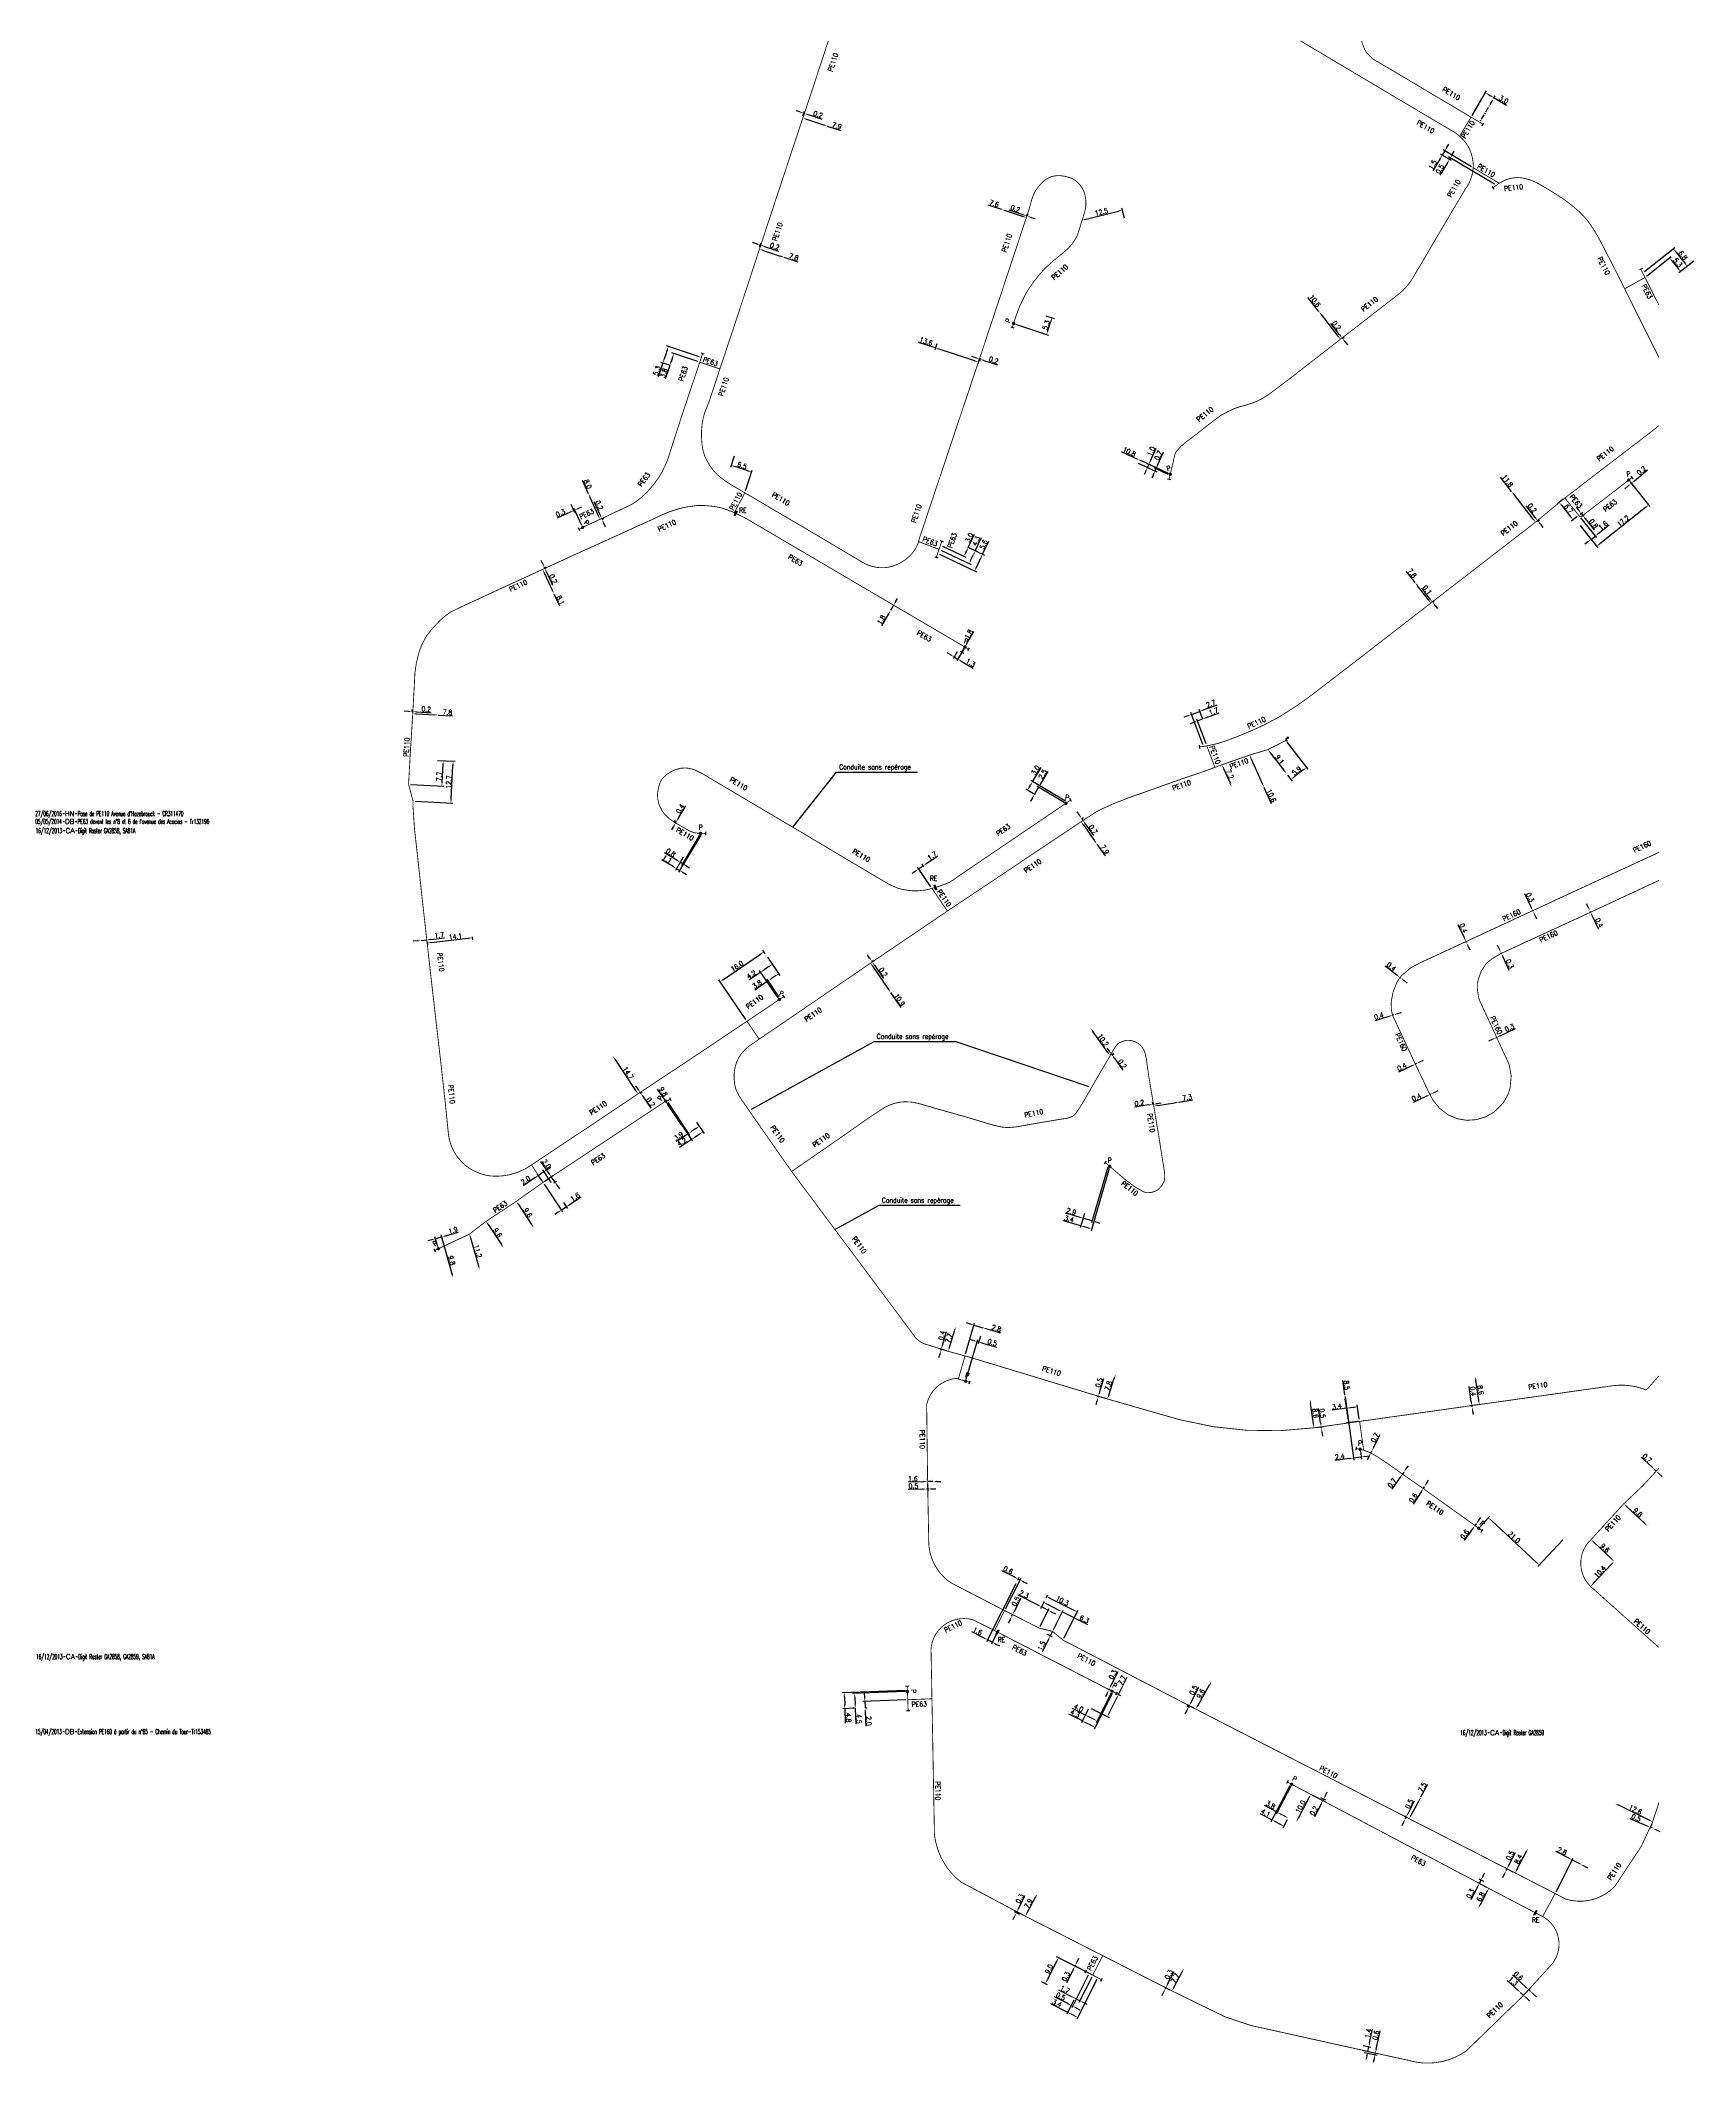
# Model space of a CAD drawing. Header units: millimetres. Extents: x 127511 to 128011, y 140859 to 142000.
# Drawn here: x 127511 to 128011, y 141389 to 142000 of the extents above; entities that cross this region are included whole.
import ezdxf
from ezdxf.enums import TextEntityAlignment as Align

# ---------------------------------------------------------------- set-up
doc = ezdxf.new("R2010")
doc.units = ezdxf.units.MM
doc.header["$PDMODE"] = 34
doc.linetypes.add('CENTER', pattern=[50.8, 31.75, -6.35, 6.35, -6.35])
doc.linetypes.add('L_25_PE', pattern=[2000, 1000, 1000])
doc.layers.get('0').update_dxf_attribs({"linetype": 'CONTINUOUS'})
doc.layers.get('Defpoints').update_dxf_attribs({"linetype": 'CONTINUOUS'})
for name, color, linetype in [('L_150', 1, 'CONTINUOUS'), ('L_300', 7, 'CONTINUOUS'), ('L_340', 7, 'CONTINUOUS'), ('L_910', 7, 'CONTINUOUS')]:
    doc.layers.add(name, color=color, linetype=linetype)
doc.styles.add('G_ROMANS', font='ROMANS.SHX', dxfattribs={"width": 0.75})
doc.styles.get("Standard").update_dxf_attribs({"font": 'romans.shx', "width": 0.85})
doc.dimstyles.get("Standard").update_dxf_attribs({"dimtxt": 1.5, "dimasz": 1.2, "dimexe": 0.625, "dimexo": 0.625, "dimgap": 0.25, "dimtad": 1, "dimdec": 1, "dimzin": 0, "dimdsep": 46, "dimtxsty": 'Standard', "dimcen": -0.5, "dimadec": 0, "dimazin": 0, "dimtfac": 1, "dimtdec": 1, "dimtmove": 0, "dimatfit": 3, "dimfxl": 0, "dimtolj": 1, "dimtzin": 0, "dimarcsym": 0})

# ---------------------------------------------------------------- blocks, each defined once
blk = doc.blocks.new('*D4')
at = {"layer": 'Defpoints', "color": 0, "linetype": 'Continuous', "transparency": 16777216}
for p in [(127833.53, 141660.15), (127826.49, 141646.18), (127825.89, 141644.12)]:
    blk.add_point(p, dxfattribs=at)
at = {"layer": 'L_340', "color": 0, "linetype": 'Continuous', "lineweight": -2, "transparency": 16777216}
for p, q in [((127833.35, 141659.55), (127828.5, 141642.71)), ((127824.74, 141644.45), (127820.6, 141645.64)), ((127826.31, 141645.58), (127825.72, 141643.51)), ((127828.68, 141643.31), (127825.89, 141644.12)), ((127829.83, 141642.98), (127830.98, 141642.65))]:
    blk.add_line(p, q, dxfattribs=at)
at = {"layer": 'L_340', "color": 0, "linetype": 'Continuous', "transparency": 16777216}
for points in [[(127824.79, 141644.64), (127824.68, 141644.26), (127825.89, 141644.12)], [(127829.89, 141643.17), (127829.78, 141642.79), (127828.68, 141643.31)]]:
    blk.add_solid(points, dxfattribs=at)
at = {"layer": 'L_340', "color": 0, "linetype": 'Continuous', "transparency": 16777216, "insert": (127822.37, 141646.17), "char_height": 1.5, "attachment_point": 5, "rotation": 343.93256}
blk.add_mtext('\\A1;2.9', dxfattribs=at)
blk = doc.blocks.new('*D5')
at = {"layer": 'Defpoints', "color": 0, "linetype": 'Continuous', "transparency": 16777216}
for p in [(127833.94, 141659.79), (127826.49, 141646.18), (127825.23, 141641.82)]:
    blk.add_point(p, dxfattribs=at)
at = {"layer": 'L_300', "color": 0, "linetype": 'Continuous', "lineweight": -2, "transparency": 16777216}
for p, q in [((127833.77, 141659.19), (127828.32, 141640.28)), ((127826.31, 141645.58), (127825.06, 141641.22)), ((127825.23, 141641.82), (127819.86, 141643.37)), ((127827.34, 141641.21), (127826.38, 141641.49))]:
    blk.add_line(p, q, dxfattribs=at)
at = {"layer": 'L_300', "color": 0, "linetype": 'Continuous', "transparency": 16777216}
for points in [[(127826.44, 141641.68), (127826.33, 141641.29), (127825.23, 141641.82)], [(127827.4, 141641.4), (127827.29, 141641.02), (127828.5, 141640.88)]]:
    blk.add_solid(points, dxfattribs=at)
at = {"layer": 'L_300', "color": 0, "linetype": 'Continuous', "transparency": 16777216, "insert": (127821.69, 141643.88), "char_height": 1.5, "attachment_point": 5, "rotation": 343.93256}
blk.add_mtext('\\A1;3.4', dxfattribs=at)
blk = doc.blocks.new('*D6')
at = {"layer": 'Defpoints', "color": 0, "linetype": 'Continuous', "transparency": 16777216}
for p in [(127847.29, 141678), (127854.79, 141679.19), (127854.79, 141679.19)]:
    blk.add_point(p, dxfattribs=at)
at = {"layer": 'L_150', "color": 0, "linetype": 'Continuous', "lineweight": -2, "transparency": 16777216}
for p, q in [((127848.48, 141678.19), (127853.6, 141679)), ((127854.79, 141679.19), (127859.1, 141679.88))]:
    blk.add_line(p, q, dxfattribs=at)
at = {"layer": 'L_150', "color": 0, "linetype": 'Continuous', "transparency": 16777216}
for points in [[(127848.44, 141678.38), (127848.51, 141677.99), (127847.29, 141678)], [(127853.57, 141679.2), (127853.63, 141678.81), (127854.79, 141679.19)]]:
    blk.add_solid(points, dxfattribs=at)
at = {"layer": 'L_150', "color": 0, "linetype": 'Continuous', "transparency": 16777216, "insert": (127857.38, 141680.62), "char_height": 1.5, "attachment_point": 5, "rotation": 9.07098}
blk.add_mtext('\\A1;7.3', dxfattribs=at)
blk = doc.blocks.new('*D7')
at = {"layer": 'Defpoints', "color": 0, "linetype": 'Continuous', "transparency": 16777216}
for p in [(127828.22, 141701.53), (127828.22, 141701.53), (127834.07, 141693.23)]:
    blk.add_point(p, dxfattribs=at)
at = {"layer": 'L_150', "color": 0, "linetype": 'Continuous', "lineweight": -2, "transparency": 16777216}
blk.add_line((127833.38, 141694.21), (127828.91, 141700.55), dxfattribs=at)
at = {"layer": 'L_150', "color": 0, "linetype": 'Continuous', "transparency": 16777216}
for points in [[(127829.08, 141700.66), (127828.75, 141700.43), (127828.22, 141701.53)], [(127833.54, 141694.33), (127833.21, 141694.1), (127834.07, 141693.23)]]:
    blk.add_solid(points, dxfattribs=at)
at = {"layer": 'L_150', "color": 0, "linetype": 'Continuous', "transparency": 16777216, "insert": (127831.96, 141697.96), "char_height": 1.5, "attachment_point": 5, "rotation": 305.17356}
blk.add_mtext('\\A1;10.2', dxfattribs=at)
blk = doc.blocks.new('*D8')
at = {"layer": 'Defpoints', "color": 0, "linetype": 'Continuous', "transparency": 16777216}
for p in [(127847.09, 141677.97), (127847.2, 141678.58), (127847.29, 141678)]:
    blk.add_point(p, dxfattribs=at)
at = {"layer": 'L_150', "color": 0, "linetype": 'Continuous', "lineweight": -2, "transparency": 16777216}
for p, q in [((127845.82, 141678.36), (127841.5, 141677.67)), ((127847, 141678.58), (127846.9, 141679.17)), ((127847.2, 141678.58), (127847, 141678.55)), ((127847.19, 141678.61), (127847.1, 141679.2)), ((127848.38, 141678.77), (127849.57, 141678.96))]:
    blk.add_line(p, q, dxfattribs=at)
at = {"layer": 'L_150', "color": 0, "linetype": 'Continuous', "transparency": 16777216}
for points in [[(127845.78, 141678.56), (127845.85, 141678.17), (127847, 141678.55)], [(127848.35, 141678.97), (127848.41, 141678.58), (127847.2, 141678.58)]]:
    blk.add_solid(points, dxfattribs=at)
at = {"layer": 'L_150', "color": 0, "linetype": 'Continuous', "transparency": 16777216, "insert": (127842.91, 141678.91), "char_height": 1.5, "attachment_point": 5, "rotation": 9.07098}
blk.add_mtext('\\A1;0.2', dxfattribs=at)
blk = doc.blocks.new('*D9')
at = {"layer": 'Defpoints', "color": 0, "linetype": 'Continuous', "transparency": 16777216}
for p in [(127834.7, 141693.43), (127834.07, 141693.23), (127834.18, 141693.07)]:
    blk.add_point(p, dxfattribs=at)
at = {"layer": 'L_150', "color": 0, "linetype": 'Continuous', "lineweight": -2, "transparency": 16777216}
for p, q in [((127833.89, 141694.58), (127833.2, 141695.56)), ((127834.58, 141693.59), (127835.1, 141693.96)), ((127834.58, 141693.6), (127834.7, 141693.43)), ((127834.69, 141693.43), (127835.21, 141693.79)), ((127835.39, 141692.45), (127837.91, 141688.88))]:
    blk.add_line(p, q, dxfattribs=at)
at = {"layer": 'L_150', "color": 0, "linetype": 'Continuous', "transparency": 16777216}
for points in [[(127834.06, 141694.69), (127833.73, 141694.46), (127834.58, 141693.6)], [(127835.55, 141692.57), (127835.23, 141692.34), (127834.7, 141693.43)]]:
    blk.add_solid(points, dxfattribs=at)
at = {"layer": 'L_150', "color": 0, "linetype": 'Continuous', "transparency": 16777216, "insert": (127837.81, 141690.75), "char_height": 1.5, "attachment_point": 5, "rotation": 305.17356}
blk.add_mtext('\\A1;0.2', dxfattribs=at)
blk = doc.blocks.new('*D10')
at = {"layer": 'Defpoints', "color": 0, "linetype": 'Continuous', "transparency": 16777216}
for p in [(127730.15, 141723.51), (127733.88, 141718.02), (127734.42, 141710.45)]:
    blk.add_point(p, dxfattribs=at)
at = {"layer": 'L_340', "color": 0, "linetype": 'Continuous', "lineweight": -2, "transparency": 16777216}
for p, q in [((127730.5, 141723), (127734.23, 141717.5)), ((127730.74, 141715.88), (127726.63, 141713.09)), ((127734.07, 141710.97), (127730.38, 141716.4)), ((127732.89, 141717.34), (127731.73, 141716.56))]:
    blk.add_line(p, q, dxfattribs=at)
at = {"layer": 'L_340', "color": 0, "linetype": 'Continuous', "transparency": 16777216}
for points in [[(127732.77, 141717.51), (127733, 141717.18), (127733.88, 141718.02)], [(127731.62, 141716.72), (127731.84, 141716.39), (127730.74, 141715.88)]]:
    blk.add_solid(points, dxfattribs=at)
at = {"layer": 'L_340', "color": 0, "linetype": 'Continuous', "transparency": 16777216, "insert": (127727.38, 141714.81), "char_height": 1.5, "attachment_point": 5, "rotation": 34.1815}
blk.add_mtext('\\A1;3.8', dxfattribs=at)
blk = doc.blocks.new('*D11')
at = {"layer": 'Defpoints', "color": 0, "linetype": 'Continuous', "transparency": 16777216}
for p in [(127730.15, 141723.51), (127731.95, 141720.86), (127734.09, 141710.23)]:
    blk.add_point(p, dxfattribs=at)
at = {"layer": 'L_300', "color": 0, "linetype": 'Continuous', "lineweight": -2, "transparency": 16777216}
for p, q in [((127728.47, 141718.5), (127724.86, 141716.05)), ((127733.74, 141710.75), (127728.12, 141719.02)), ((127730.95, 141720.19), (127729.46, 141719.18)), ((127730.5, 141723), (127732.3, 141720.35))]:
    blk.add_line(p, q, dxfattribs=at)
at = {"layer": 'L_300', "color": 0, "linetype": 'Continuous', "transparency": 16777216}
for points in [[(127729.35, 141719.34), (127729.58, 141719.01), (127728.47, 141718.5)], [(127730.84, 141720.35), (127731.07, 141720.02), (127731.95, 141720.86)]]:
    blk.add_solid(points, dxfattribs=at)
at = {"layer": 'L_300', "color": 0, "linetype": 'Continuous', "transparency": 16777216, "insert": (127725.61, 141717.77), "char_height": 1.5, "attachment_point": 5, "rotation": 34.1815}
blk.add_mtext('\\A1;4.2', dxfattribs=at)
blk = doc.blocks.new('*D12')
at = {"layer": 'Defpoints', "color": 0, "linetype": 'Continuous', "transparency": 16777216}
for p in [(127729.4, 141724.62), (127730.15, 141723.51), (127724.3, 141703.65)]:
    blk.add_point(p, dxfattribs=at)
at = {"layer": 'L_150', "color": 0, "linetype": 'Continuous', "lineweight": -2, "transparency": 16777216}
for p, q in [((127729.8, 141724.03), (127729.04, 141725.14)), ((127717.15, 141716.31), (127728.4, 141723.95)), ((127723.95, 141704.16), (127715.81, 141716.15))]:
    blk.add_line(p, q, dxfattribs=at)
at = {"layer": 'L_150', "color": 0, "linetype": 'Continuous', "transparency": 16777216}
for points in [[(127728.29, 141724.11), (127728.51, 141723.78), (127729.4, 141724.62)], [(127717.04, 141716.47), (127717.26, 141716.14), (127716.16, 141715.63)]]:
    blk.add_solid(points, dxfattribs=at)
at = {"layer": 'L_150', "color": 0, "linetype": 'Continuous', "transparency": 16777216, "insert": (127721.27, 141720.31), "char_height": 1.5, "attachment_point": 5, "rotation": 34.1815}
blk.add_mtext('\\A1;16.0', dxfattribs=at)
blk = doc.blocks.new('*D13')
at = {"layer": 'Defpoints', "color": 0, "linetype": 'Continuous', "transparency": 16777216}
for p in [(127761.66, 141721.23), (127767.73, 141712.3), (127767.73, 141712.3)]:
    blk.add_point(p, dxfattribs=at)
at = {"layer": 'L_150', "color": 0, "linetype": 'Continuous', "lineweight": -2, "transparency": 16777216}
for p, q in [((127762.34, 141720.24), (127767.06, 141713.29)), ((127767.73, 141712.3), (127770.77, 141707.84))]:
    blk.add_line(p, q, dxfattribs=at)
at = {"layer": 'L_150', "color": 0, "linetype": 'Continuous', "transparency": 16777216}
for points in [[(127762.5, 141720.35), (127762.17, 141720.12), (127761.66, 141721.23)], [(127767.22, 141713.41), (127766.89, 141713.18), (127767.73, 141712.3)]]:
    blk.add_solid(points, dxfattribs=at)
at = {"layer": 'L_150', "color": 0, "linetype": 'Continuous', "transparency": 16777216, "insert": (127770.43, 141710.11), "char_height": 1.5, "attachment_point": 5, "rotation": 304.22128}
blk.add_mtext('\\A1;10.9', dxfattribs=at)
blk = doc.blocks.new('*D14')
at = {"layer": 'Defpoints', "color": 0, "linetype": 'Continuous', "transparency": 16777216}
for p in [(127761.55, 141721.39), (127761.66, 141721.23), (127762.05, 141721.73)]:
    blk.add_point(p, dxfattribs=at)
at = {"layer": 'L_150', "color": 0, "linetype": 'Continuous', "lineweight": -2, "transparency": 16777216}
for p, q in [((127761.37, 141722.72), (127760.7, 141723.72)), ((127762.05, 141721.73), (127762.16, 141721.57)), ((127762.06, 141721.74), (127762.56, 141722.08)), ((127762.18, 141721.58), (127762.67, 141721.92)), ((127762.83, 141720.57), (127765.55, 141716.58))]:
    blk.add_line(p, q, dxfattribs=at)
at = {"layer": 'L_150', "color": 0, "linetype": 'Continuous', "transparency": 16777216}
for points in [[(127761.54, 141722.84), (127761.21, 141722.61), (127762.05, 141721.73)], [(127763, 141720.69), (127762.67, 141720.46), (127762.16, 141721.57)]]:
    blk.add_solid(points, dxfattribs=at)
at = {"layer": 'L_150', "color": 0, "linetype": 'Continuous', "transparency": 16777216, "insert": (127765.48, 141718.46), "char_height": 1.5, "attachment_point": 5, "rotation": 304.22128}
blk.add_mtext('\\A1;0.2', dxfattribs=at)
blk = doc.blocks.new('*D15')
at = {"layer": 'Defpoints', "color": 0, "linetype": 'Continuous', "transparency": 16777216}
for p in [(127777.59, 141750.64), (127778.17, 141749.8), (127780.22, 141743.81)]:
    blk.add_point(p, dxfattribs=at)
at = {"layer": 'L_150', "color": 0, "linetype": 'Continuous', "lineweight": -2, "transparency": 16777216}
for p, q in [((127775.2, 141749), (127774.21, 141748.32)), ((127779.86, 141744.33), (127775.84, 141750.19)), ((127776.19, 141749.68), (127777.59, 141750.64)), ((127777.81, 141750.32), (127777.24, 141751.15)), ((127778.58, 141751.32), (127782.04, 141753.69))]:
    blk.add_line(p, q, dxfattribs=at)
at = {"layer": 'L_150', "color": 0, "linetype": 'Continuous', "transparency": 16777216}
for points in [[(127775.09, 141749.16), (127775.32, 141748.83), (127776.19, 141749.68)], [(127778.47, 141751.48), (127778.7, 141751.15), (127777.59, 141750.64)]]:
    blk.add_solid(points, dxfattribs=at)
at = {"layer": 'L_150', "color": 0, "linetype": 'Continuous', "transparency": 16777216, "insert": (127780.24, 141753.67), "char_height": 1.5, "attachment_point": 5, "rotation": 34.47332}
blk.add_mtext('\\A1;1.7', dxfattribs=at)
blk = doc.blocks.new('*D16')
at = {"layer": 'Defpoints', "color": 0, "linetype": 'Continuous', "transparency": 16777216}
for p in [(127811.21, 141772.22), (127811.98, 141771.77), (127820.68, 141769.5)]:
    blk.add_point(p, dxfattribs=at)
at = {"layer": 'L_300', "color": 0, "linetype": 'Continuous', "lineweight": -2, "transparency": 16777216}
for p, q in [((127813.1, 141775.4), (127815.34, 141779.16)), ((127811.21, 141772.22), (127812.49, 141774.37)), ((127820.15, 141769.82), (127811.95, 141774.69)), ((127810.6, 141771.19), (127809.99, 141770.16)), ((127811.44, 141772.09), (127810.68, 141772.54))]:
    blk.add_line(p, q, dxfattribs=at)
at = {"layer": 'L_300', "color": 0, "linetype": 'Continuous', "transparency": 16777216}
for points in [[(127812.93, 141775.51), (127813.27, 141775.3), (127812.49, 141774.37)], [(127810.43, 141771.29), (127810.77, 141771.09), (127811.21, 141772.22)]]:
    blk.add_solid(points, dxfattribs=at)
at = {"layer": 'L_300', "color": 0, "linetype": 'Continuous', "transparency": 16777216, "insert": (127813.67, 141778.31), "char_height": 1.5, "attachment_point": 5, "rotation": 59.27536}
blk.add_mtext('\\A1;2.5', dxfattribs=at)
blk = doc.blocks.new('*D17')
at = {"layer": 'Defpoints', "color": 0, "linetype": 'Continuous', "transparency": 16777216}
for p in [(127809.1, 141773.48), (127811.98, 141771.77), (127821.14, 141769.82)]:
    blk.add_point(p, dxfattribs=at)
at = {"layer": 'L_340', "color": 0, "linetype": 'Continuous', "lineweight": -2, "transparency": 16777216}
for p, q in [((127810.64, 141776.06), (127813.21, 141780.38)), ((127811.44, 141772.09), (127808.57, 141773.8)), ((127809.72, 141774.51), (127810.03, 141775.03)), ((127820.61, 141770.14), (127810.1, 141776.38))]:
    blk.add_line(p, q, dxfattribs=at)
at = {"layer": 'L_340', "color": 0, "linetype": 'Continuous', "transparency": 16777216}
for points in [[(127809.55, 141774.61), (127809.89, 141774.41), (127809.1, 141773.48)], [(127809.85, 141775.13), (127810.2, 141774.93), (127810.64, 141776.06)]]:
    blk.add_solid(points, dxfattribs=at)
at = {"layer": 'L_340', "color": 0, "linetype": 'Continuous', "transparency": 16777216, "insert": (127811.54, 141779.53), "char_height": 1.5, "attachment_point": 5, "rotation": 59.27536}
blk.add_mtext('\\A1;3.0', dxfattribs=at)
blk = doc.blocks.new('*D18')
at = {"layer": 'Defpoints', "color": 0, "linetype": 'Continuous', "transparency": 16777216}
for p in [(127825.31, 141763.96), (127830.11, 141757.19), (127830.11, 141757.19)]:
    blk.add_point(p, dxfattribs=at)
at = {"layer": 'L_150', "color": 0, "linetype": 'Continuous', "lineweight": -2, "transparency": 16777216}
for p, q in [((127826, 141762.98), (127829.41, 141758.17)), ((127830.11, 141757.19), (127832.6, 141753.68))]:
    blk.add_line(p, q, dxfattribs=at)
at = {"layer": 'L_150', "color": 0, "linetype": 'Continuous', "transparency": 16777216}
for points in [[(127826.16, 141763.09), (127825.84, 141762.86), (127825.31, 141763.96)], [(127829.57, 141758.29), (127829.25, 141758.05), (127830.11, 141757.19)]]:
    blk.add_solid(points, dxfattribs=at)
at = {"layer": 'L_150', "color": 0, "linetype": 'Continuous', "transparency": 16777216, "insert": (127832.51, 141755.52), "char_height": 1.5, "attachment_point": 5, "rotation": 305.34792}
blk.add_mtext('\\A1;7.9', dxfattribs=at)
blk = doc.blocks.new('*D19')
at = {"layer": 'Defpoints', "color": 0, "linetype": 'Continuous', "transparency": 16777216}
for p in [(127824.91, 141764.53), (127825.3, 141763.95), (127825.49, 141764.93)]:
    blk.add_point(p, dxfattribs=at)
at = {"layer": 'L_150', "color": 0, "linetype": 'Continuous', "lineweight": -2, "transparency": 16777216}
for p, q in [((127824.82, 141765.92), (127824.14, 141766.91)), ((127825.42, 141764.88), (127826.01, 141765.28)), ((127825.49, 141764.93), (127825.89, 141764.35)), ((127825.82, 141764.3), (127826.4, 141764.7)), ((127826.56, 141763.36), (127829.03, 141759.75))]:
    blk.add_line(p, q, dxfattribs=at)
at = {"layer": 'L_150', "color": 0, "linetype": 'Continuous', "transparency": 16777216}
for points in [[(127824.98, 141766.03), (127824.65, 141765.81), (127825.49, 141764.93)], [(127826.73, 141763.47), (127826.4, 141763.25), (127825.89, 141764.35)]]:
    blk.add_solid(points, dxfattribs=at)
at = {"layer": 'L_150', "color": 0, "linetype": 'Continuous', "transparency": 16777216, "insert": (127828.96, 141761.62), "char_height": 1.5, "attachment_point": 5, "rotation": 304.32355}
blk.add_mtext('\\A1;0.7', dxfattribs=at)
blk = doc.blocks.new('*D20')
at = {"layer": 'Defpoints', "color": 0, "linetype": 'Continuous', "transparency": 16777216}
for p in [(127862.07, 141795.02), (127862.32, 141794.35), (127863.33, 141786.88)]:
    blk.add_point(p, dxfattribs=at)
at = {"layer": 'L_150', "color": 0, "linetype": 'Continuous', "lineweight": -2, "transparency": 16777216}
for p, q in [((127859.36, 141793.99), (127858.23, 141793.57)), ((127863.1, 141787.46), (127860.26, 141795)), ((127860.48, 141794.42), (127862.07, 141795.02)), ((127862.1, 141794.94), (127861.85, 141795.6)), ((127863.19, 141795.44), (127867.11, 141796.92))]:
    blk.add_line(p, q, dxfattribs=at)
at = {"layer": 'L_150', "color": 0, "linetype": 'Continuous', "transparency": 16777216}
for points in [[(127859.29, 141794.18), (127859.43, 141793.81), (127860.48, 141794.42)], [(127863.12, 141795.63), (127863.26, 141795.25), (127862.07, 141795.02)]]:
    blk.add_solid(points, dxfattribs=at)
at = {"layer": 'L_150', "color": 0, "linetype": 'Continuous', "transparency": 16777216, "insert": (127865.36, 141797.33), "char_height": 1.5, "attachment_point": 5, "rotation": 20.69557}
blk.add_mtext('\\A1;1.7', dxfattribs=at)
blk = doc.blocks.new('*D21')
at = {"layer": 'Defpoints', "color": 0, "linetype": 'Continuous', "transparency": 16777216}
for p in [(127861.2, 141797.33), (127862.32, 141794.35), (127862.32, 141786.72)]:
    blk.add_point(p, dxfattribs=at)
at = {"layer": 'L_340', "color": 0, "linetype": 'Continuous', "lineweight": -2, "transparency": 16777216}
for p, q in [((127862.1, 141794.94), (127860.98, 141797.91)), ((127862.32, 141797.75), (127866.41, 141799.3)), ((127857.55, 141795.95), (127856.42, 141795.53)), ((127862.09, 141787.31), (127858.45, 141796.96)), ((127858.67, 141796.37), (127861.2, 141797.33))]:
    blk.add_line(p, q, dxfattribs=at)
at = {"layer": 'L_340', "color": 0, "linetype": 'Continuous', "transparency": 16777216}
for points in [[(127862.25, 141797.94), (127862.39, 141797.56), (127861.2, 141797.33)], [(127857.48, 141796.14), (127857.62, 141795.76), (127858.67, 141796.37)]]:
    blk.add_solid(points, dxfattribs=at)
at = {"layer": 'L_340', "color": 0, "linetype": 'Continuous', "transparency": 16777216, "insert": (127864.57, 141799.67), "char_height": 1.5, "attachment_point": 5, "rotation": 20.69557}
blk.add_mtext('\\A1;2.7', dxfattribs=at)
blk = doc.blocks.new('L_340_07')
at = {"color": 0, "linetype": 'Continuous', "const_width": 0.25, "flags": 128}
blk.add_lwpolyline([(0, 0), (1.25, 0)], dxfattribs=at)
at = {"color": 0, "linetype": 'Continuous', "flags": 128}
blk.add_lwpolyline([(1.25, -0.5), (1.25, 0.5)], dxfattribs=at)
at = {"color": 0, "linetype": 'Continuous', "width": 0.75, "flags": 3}
for tag, p in [('DEF_COUP', (0.72, -5.97)), ('DEF_LEG', (0.72, -3.47)), ('DEF_TYPE', (0.72, -8.47))]:
    blk.add_attdef(tag, text='', height=1.2, dxfattribs=at).set_placement(p, align=Align.MIDDLE)
blk = doc.blocks.new('L_300_12')
at = {"color": 0, "linetype": 'Continuous', "const_width": 0.497, "flags": 128}
blk.add_lwpolyline([(-0.25, 0, 1), (0.25, 0, 1)], format="xyb", close=True, dxfattribs=at)
at = {"color": 0, "linetype": 'Continuous', "style": 'G_ROMANS', "width": 0.75}
blk.add_text('P', height=1.5, dxfattribs=at).set_placement((0, 1.85), align=Align.MIDDLE)
at = {"color": 0, "linetype": 'Continuous', "width": 0.75, "flags": 3}
for tag, p in [('DEF_LEG', (0, -5)), ('DEF_COUP', (0, -7.5)), ('DEF_TYPE', (0, -10))]:
    blk.add_attdef(tag, text='', height=1.2, dxfattribs=at).set_placement(p, align=Align.MIDDLE)
blk = doc.blocks.new('*D22')
at = {"layer": 'Defpoints', "color": 0, "linetype": 'Continuous', "transparency": 16777216}
for p in [(127683.74, 141693.16), (127683.74, 141693.16), (127691.33, 141681.69)]:
    blk.add_point(p, dxfattribs=at)
at = {"layer": 'L_150', "color": 0, "linetype": 'Continuous', "lineweight": -2, "transparency": 16777216}
blk.add_line((127690.66, 141682.69), (127684.4, 141692.16), dxfattribs=at)
at = {"layer": 'L_150', "color": 0, "linetype": 'Continuous', "transparency": 16777216}
for points in [[(127684.57, 141692.27), (127684.24, 141692.05), (127683.74, 141693.16)], [(127690.83, 141682.8), (127690.5, 141682.58), (127691.33, 141681.69)]]:
    blk.add_solid(points, dxfattribs=at)
at = {"layer": 'L_150', "color": 0, "linetype": 'Continuous', "transparency": 16777216, "insert": (127688.37, 141687.98), "char_height": 1.5, "attachment_point": 5, "rotation": 303.47675}
blk.add_mtext('\\A1;14.7', dxfattribs=at)
blk = doc.blocks.new('*D23')
at = {"layer": 'Defpoints', "color": 0, "linetype": 'Continuous', "transparency": 16777216}
for p in [(127691.33, 141681.69), (127691.44, 141681.53), (127692.14, 141681.99)]:
    blk.add_point(p, dxfattribs=at)
at = {"layer": 'L_150', "color": 0, "linetype": 'Continuous', "lineweight": -2, "transparency": 16777216}
for p, q in [((127691.36, 141683.16), (127690.7, 141684.16)), ((127691.85, 141682.04), (127692.55, 141682.5)), ((127691.96, 141681.87), (127692.66, 141682.33)), ((127692.02, 141682.15), (127692.14, 141681.99)), ((127692.8, 141680.99), (127695.21, 141677.34))]:
    blk.add_line(p, q, dxfattribs=at)
at = {"layer": 'L_150', "color": 0, "linetype": 'Continuous', "transparency": 16777216}
for points in [[(127691.53, 141683.27), (127691.2, 141683.04), (127692.02, 141682.15)], [(127692.96, 141681.1), (127692.63, 141680.88), (127692.14, 141681.99)]]:
    blk.add_solid(points, dxfattribs=at)
at = {"layer": 'L_150', "color": 0, "linetype": 'Continuous', "transparency": 16777216, "insert": (127695.17, 141679.21), "char_height": 1.5, "attachment_point": 5, "rotation": 303.47675}
blk.add_mtext('\\A1;0.2', dxfattribs=at)
blk = doc.blocks.new('*D24')
at = {"layer": 'Defpoints', "color": 0, "linetype": 'Continuous', "transparency": 16777216}
for p in [(127700, 141679.6), (127708.65, 141673.7), (127709.86, 141671.89)]:
    blk.add_point(p, dxfattribs=at)
at = {"layer": 'L_340', "color": 0, "linetype": 'Continuous', "lineweight": -2, "transparency": 16777216}
for p, q in [((127700.35, 141679.08), (127706.96, 141669.2)), ((127706.61, 141669.72), (127702.86, 141667.21)), ((127708.86, 141671.22), (127707.61, 141670.39)), ((127709, 141673.18), (127710.2, 141671.37))]:
    blk.add_line(p, q, dxfattribs=at)
at = {"layer": 'L_340', "color": 0, "linetype": 'Continuous', "transparency": 16777216}
for points in [[(127707.5, 141670.56), (127707.72, 141670.22), (127706.61, 141669.72)], [(127708.75, 141671.39), (127708.97, 141671.06), (127709.86, 141671.89)]]:
    blk.add_solid(points, dxfattribs=at)
at = {"layer": 'L_340', "color": 0, "linetype": 'Continuous', "transparency": 16777216, "insert": (127703.59, 141668.91), "char_height": 1.5, "attachment_point": 5, "rotation": 33.79212}
blk.add_mtext('\\A1;3.9', dxfattribs=at)
blk = doc.blocks.new('*D25')
at = {"layer": 'Defpoints', "color": 0, "linetype": 'Continuous', "transparency": 16777216}
for p in [(127699.72, 141679.49), (127708.65, 141673.7), (127710.97, 141670.23)]:
    blk.add_point(p, dxfattribs=at)
at = {"layer": 'L_300', "color": 0, "linetype": 'Continuous', "lineweight": -2, "transparency": 16777216}
for p, q in [((127700.06, 141678.97), (127707.83, 141667.37)), ((127709.97, 141669.56), (127708.48, 141668.56)), ((127709, 141673.18), (127711.32, 141669.71)), ((127707.48, 141667.89), (127703.85, 141665.46))]:
    blk.add_line(p, q, dxfattribs=at)
at = {"layer": 'L_300', "color": 0, "linetype": 'Continuous', "transparency": 16777216}
for points in [[(127709.86, 141669.73), (127710.08, 141669.39), (127710.97, 141670.23)], [(127708.36, 141668.73), (127708.59, 141668.39), (127707.48, 141667.89)]]:
    blk.add_solid(points, dxfattribs=at)
at = {"layer": 'L_300', "color": 0, "linetype": 'Continuous', "transparency": 16777216, "insert": (127704.61, 141667.17), "char_height": 1.5, "attachment_point": 5, "rotation": 33.79212}
blk.add_mtext('\\A1;4.2', dxfattribs=at)
blk = doc.blocks.new('*D26')
at = {"layer": 'Defpoints', "color": 0, "linetype": 'Continuous', "transparency": 16777216}
for p in [(127699.72, 141679.49), (127705.17, 141671.35), (127705.17, 141671.35)]:
    blk.add_point(p, dxfattribs=at)
at = {"layer": 'L_300', "color": 0, "linetype": 'Continuous', "lineweight": -2, "transparency": 16777216}
for p, q in [((127699.72, 141679.49), (127697.28, 141683.12)), ((127704.5, 141672.34), (127700.38, 141678.49))]:
    blk.add_line(p, q, dxfattribs=at)
at = {"layer": 'L_300', "color": 0, "linetype": 'Continuous', "transparency": 16777216}
for points in [[(127700.55, 141678.61), (127700.22, 141678.38), (127699.72, 141679.49)], [(127704.67, 141672.46), (127704.33, 141672.23), (127705.17, 141671.35)]]:
    blk.add_solid(points, dxfattribs=at)
at = {"layer": 'L_300', "color": 0, "linetype": 'Continuous', "transparency": 16777216, "insert": (127699, 141682.36), "char_height": 1.5, "attachment_point": 5, "rotation": 303.79212}
blk.add_mtext('\\A1;9.8', dxfattribs=at)
blk = doc.blocks.new('*D27')
at = {"layer": 'Defpoints', "color": 0, "linetype": 'Continuous', "transparency": 16777216}
for p in [(127662.64, 141654.96), (127668.44, 141649.35), (127669.64, 141647.55)]:
    blk.add_point(p, dxfattribs=at)
at = {"layer": 'L_150', "color": 0, "linetype": 'Continuous', "lineweight": -2, "transparency": 16777216}
for p, q in [((127662.99, 141654.44), (127668.56, 141646.08)), ((127667.21, 141645.94), (127666.22, 141645.27)), ((127668.21, 141646.6), (127669.64, 141647.55)), ((127668.79, 141648.83), (127669.98, 141647.03)), ((127670.64, 141648.22), (127674.12, 141650.54))]:
    blk.add_line(p, q, dxfattribs=at)
at = {"layer": 'L_150', "color": 0, "linetype": 'Continuous', "transparency": 16777216}
for points in [[(127667.1, 141646.1), (127667.33, 141645.77), (127668.21, 141646.6)], [(127670.52, 141648.38), (127670.75, 141648.05), (127669.64, 141647.55)]]:
    blk.add_solid(points, dxfattribs=at)
at = {"layer": 'L_150', "color": 0, "linetype": 'Continuous', "transparency": 16777216, "insert": (127672.32, 141650.54), "char_height": 1.5, "attachment_point": 5, "rotation": 33.68937}
blk.add_mtext('\\A1;1.6', dxfattribs=at)
blk = doc.blocks.new('*D28')
at = {"layer": 'Defpoints', "color": 0, "linetype": 'Continuous', "transparency": 16777216}
for p in [(127627.48, 141728.28), (127641.09, 141729.81), (127641.2, 141728.85)]:
    blk.add_point(p, dxfattribs=at)
at = {"layer": 'L_150', "color": 0, "linetype": 'Continuous', "lineweight": -2, "transparency": 16777216}
for p, q in [((127627.55, 141727.65), (127627.66, 141726.7)), ((127628.78, 141727.45), (127640.01, 141728.72)), ((127641.16, 141729.19), (127641.27, 141728.23))]:
    blk.add_line(p, q, dxfattribs=at)
at = {"layer": 'L_150', "color": 0, "linetype": 'Continuous', "transparency": 16777216}
for points in [[(127628.76, 141727.65), (127628.81, 141727.25), (127627.59, 141727.32)], [(127639.98, 141728.92), (127640.03, 141728.52), (127641.2, 141728.85)]]:
    blk.add_solid(points, dxfattribs=at)
at = {"layer": 'L_150', "color": 0, "linetype": 'Continuous', "transparency": 16777216, "insert": (127636.15, 141729.29), "char_height": 1.5, "attachment_point": 5, "rotation": 6.44657}
blk.add_mtext('\\A1;14.1', dxfattribs=at)
blk = doc.blocks.new('*D29')
at = {"layer": 'Defpoints', "color": 0, "linetype": 'Continuous', "transparency": 16777216}
for p in [(127625.79, 141728.08), (127625.79, 141728.08), (127627.48, 141728.28)]:
    blk.add_point(p, dxfattribs=at)
at = {"layer": 'L_150', "color": 0, "linetype": 'Continuous', "lineweight": -2, "transparency": 16777216}
for p, q in [((127624.6, 141727.95), (127623.41, 141727.82)), ((127625.79, 141728.08), (127627.48, 141728.28)), ((127628.67, 141728.41), (127632.84, 141728.88))]:
    blk.add_line(p, q, dxfattribs=at)
at = {"layer": 'L_150', "color": 0, "linetype": 'Continuous', "transparency": 16777216}
for points in [[(127624.58, 141728.15), (127624.62, 141727.75), (127625.79, 141728.08)], [(127628.65, 141728.61), (127628.7, 141728.21), (127627.48, 141728.28)]]:
    blk.add_solid(points, dxfattribs=at)
at = {"layer": 'L_150', "color": 0, "linetype": 'Continuous', "transparency": 16777216, "insert": (127631.24, 141729.71), "char_height": 1.5, "attachment_point": 5, "rotation": 6.44657}
blk.add_mtext('\\A1;1.7', dxfattribs=at)
blk = doc.blocks.new('*D30')
at = {"layer": 'Defpoints', "color": 0, "linetype": 'Continuous', "transparency": 16777216}
for p in [(127710.28, 141760.45), (127704.14, 141751.71), (127705.35, 141753.76)]:
    blk.add_point(p, dxfattribs=at)
at = {"layer": 'L_300', "color": 0, "linetype": 'Continuous', "lineweight": -2, "transparency": 16777216}
for p, q in [((127703.11, 141752.33), (127699.35, 141754.57)), ((127709.96, 141759.91), (127704.5, 141750.77)), ((127705.03, 141753.22), (127703.82, 141751.18)), ((127704.82, 141751.3), (127704.14, 141751.71)), ((127705.85, 141750.69), (127706.88, 141750.07))]:
    blk.add_line(p, q, dxfattribs=at)
at = {"layer": 'L_300', "color": 0, "linetype": 'Continuous', "transparency": 16777216}
for points in [[(127703.21, 141752.5), (127703, 141752.16), (127704.14, 141751.71)], [(127705.96, 141750.86), (127705.75, 141750.52), (127704.82, 141751.3)]]:
    blk.add_solid(points, dxfattribs=at)
at = {"layer": 'L_300', "color": 0, "linetype": 'Continuous', "transparency": 16777216, "insert": (127701.23, 141754.61), "char_height": 1.5, "attachment_point": 5, "rotation": 329.18694}
blk.add_mtext('\\A1;0.8', dxfattribs=at)
blk = doc.blocks.new('*D31')
at = {"layer": 'Defpoints', "color": 0, "linetype": 'Continuous', "transparency": 16777216}
for p in [(127710.62, 141760.44), (127702.98, 141749.77), (127705.35, 141753.76)]:
    blk.add_point(p, dxfattribs=at)
at = {"layer": 'L_340', "color": 0, "linetype": 'Continuous', "lineweight": -2, "transparency": 16777216}
for p, q in [((127710.3, 141759.91), (127703.61, 141748.67)), ((127701.95, 141750.39), (127698.51, 141752.44)), ((127705.03, 141753.22), (127702.66, 141749.24)), ((127703.93, 141749.21), (127702.98, 141749.77)), ((127704.96, 141748.6), (127705.99, 141747.98))]:
    blk.add_line(p, q, dxfattribs=at)
at = {"layer": 'L_340', "color": 0, "linetype": 'Continuous', "transparency": 16777216}
for points in [[(127702.05, 141750.56), (127701.85, 141750.22), (127702.98, 141749.77)], [(127705.06, 141748.77), (127704.85, 141748.42), (127703.93, 141749.21)]]:
    blk.add_solid(points, dxfattribs=at)
at = {"layer": 'L_340', "color": 0, "linetype": 'Continuous', "transparency": 16777216, "insert": (127700.15, 141752.63), "char_height": 1.5, "attachment_point": 5, "rotation": 329.18694}
blk.add_mtext('\\A1;1.1', dxfattribs=at)
blk = doc.blocks.new('*D32')
at = {"layer": 'Defpoints', "color": 0, "linetype": 'Continuous', "transparency": 16777216}
for p in [(127702.92, 141763.94), (127703.3, 141763.25), (127703.5, 141763.59)]:
    blk.add_point(p, dxfattribs=at)
at = {"layer": 'L_150', "color": 0, "linetype": 'Continuous', "lineweight": -2, "transparency": 16777216}
for p, q in [((127703.53, 141764.97), (127705.8, 141768.78)), ((127702.1, 141762.57), (127701.49, 141761.53)), ((127702.76, 141763.57), (127702.18, 141763.92)), ((127702.96, 141763.91), (127702.38, 141764.26)), ((127702.71, 141763.6), (127702.92, 141763.94))]:
    blk.add_line(p, q, dxfattribs=at)
at = {"layer": 'L_150', "color": 0, "linetype": 'Continuous', "transparency": 16777216}
for points in [[(127701.93, 141762.67), (127702.27, 141762.46), (127702.71, 141763.6)], [(127703.36, 141765.07), (127703.7, 141764.87), (127702.92, 141763.94)]]:
    blk.add_solid(points, dxfattribs=at)
at = {"layer": 'L_150', "color": 0, "linetype": 'Continuous', "transparency": 16777216, "insert": (127704.11, 141767.9), "char_height": 1.5, "attachment_point": 5, "rotation": 59.24304}
blk.add_mtext('\\A1;0.4', dxfattribs=at)
blk = doc.blocks.new('L_340_21')
at = {"linetype": 'Continuous'}
blk.add_hatch(color=0, dxfattribs=at).paths.add_polyline_path([(0.125, 0.75), (-0.125, 0.75), (-0.125, -0.75), (0.125, -0.75)])
at = {"color": 0, "linetype": 'Continuous'}
blk.add_lwpolyline([(-0.125, 0.75), (0.125, 0.75), (0.125, -0.75), (-0.125, -0.75)], close=True, dxfattribs=at)
at = {"color": 0, "linetype": 'Continuous', "width": 0.75}
for tag, height, flags, p in [('RE', 1.5, 8, (0, 3)), ('DEF_LEG', 1.2, 3, (0, -5)), ('DEF_COUP', 1.2, 3, (0, -7.5)), ('DEF_TYPE', 1.2, 3, (0, -10))]:
    blk.add_attdef(tag, text='', height=height, dxfattribs=dict(at, flags=flags)).set_placement(p, align=Align.MIDDLE)
blk = doc.blocks.new('*D33')
at = {"layer": 'Defpoints', "color": 0, "linetype": 'Continuous', "transparency": 16777216}
for p in [(127926.31, 141836.26), (127926.31, 141836.26), (127931.09, 141830.09)]:
    blk.add_point(p, dxfattribs=at)
at = {"layer": 'L_150', "color": 0, "linetype": 'Continuous', "lineweight": -2, "transparency": 16777216}
for p, q in [((127926.31, 141836.26), (127923.64, 141839.71)), ((127930.35, 141831.04), (127927.05, 141835.31))]:
    blk.add_line(p, q, dxfattribs=at)
at = {"layer": 'L_150', "color": 0, "linetype": 'Continuous', "transparency": 16777216}
for points in [[(127927.21, 141835.43), (127926.89, 141835.19), (127926.31, 141836.26)], [(127930.51, 141831.16), (127930.19, 141830.91), (127931.09, 141830.09)]]:
    blk.add_solid(points, dxfattribs=at)
at = {"layer": 'L_150', "color": 0, "linetype": 'Continuous', "transparency": 16777216, "insert": (127925.4, 141839.07), "char_height": 1.5, "attachment_point": 5, "rotation": 307.72515}
blk.add_mtext('\\A1;7.8', dxfattribs=at)
blk = doc.blocks.new('*D34')
at = {"layer": 'Defpoints', "color": 0, "linetype": 'Continuous', "transparency": 16777216}
for p in [(127931.09, 141830.09), (127931.19, 141829.96), (127931.6, 141830.28)]:
    blk.add_point(p, dxfattribs=at)
at = {"layer": 'L_150', "color": 0, "linetype": 'Continuous', "lineweight": -2, "transparency": 16777216}
for p, q in [((127930.76, 141831.36), (127928.31, 141834.52)), ((127931.6, 141830.28), (127931.5, 141830.41)), ((127931.58, 141830.47), (127931.99, 141830.79)), ((127931.68, 141830.34), (127932.09, 141830.66)), ((127932.33, 141829.33), (127933.07, 141828.38))]:
    blk.add_line(p, q, dxfattribs=at)
at = {"layer": 'L_150', "color": 0, "linetype": 'Continuous', "transparency": 16777216}
for points in [[(127930.92, 141831.48), (127930.61, 141831.23), (127931.5, 141830.41)], [(127932.49, 141829.45), (127932.17, 141829.21), (127931.6, 141830.28)]]:
    blk.add_solid(points, dxfattribs=at)
at = {"layer": 'L_150', "color": 0, "linetype": 'Continuous', "transparency": 16777216, "insert": (127929.96, 141834.03), "char_height": 1.5, "attachment_point": 5, "rotation": 307.72515}
blk.add_mtext('\\A1;0.1', dxfattribs=at)
blk = doc.blocks.new('*D35')
at = {"layer": 'Defpoints', "color": 0, "linetype": 'Continuous', "transparency": 16777216}
for p in [(127955.48, 141863.8), (127955.48, 141863.8), (127962.7, 141854.5)]:
    blk.add_point(p, dxfattribs=at)
at = {"layer": 'L_150', "color": 0, "linetype": 'Continuous', "lineweight": -2, "transparency": 16777216}
for p, q in [((127955.48, 141863.8), (127952.17, 141868.07)), ((127961.96, 141855.45), (127956.22, 141862.85))]:
    blk.add_line(p, q, dxfattribs=at)
at = {"layer": 'L_150', "color": 0, "linetype": 'Continuous', "transparency": 16777216}
for points in [[(127956.38, 141862.98), (127956.06, 141862.73), (127955.48, 141863.8)], [(127962.12, 141855.57), (127961.8, 141855.33), (127962.7, 141854.5)]]:
    blk.add_solid(points, dxfattribs=at)
at = {"layer": 'L_150', "color": 0, "linetype": 'Continuous', "transparency": 16777216, "insert": (127954.25, 141867.02), "char_height": 1.5, "attachment_point": 5, "rotation": 307.80827}
blk.add_mtext('\\A1;11.8', dxfattribs=at)
blk = doc.blocks.new('*D36')
at = {"layer": 'Defpoints', "color": 0, "linetype": 'Continuous', "transparency": 16777216}
for p in [(127962.7, 141854.5), (127962.82, 141854.35), (127963.46, 141854.85)]:
    blk.add_point(p, dxfattribs=at)
at = {"layer": 'L_150', "color": 0, "linetype": 'Continuous', "lineweight": -2, "transparency": 16777216}
for p, q in [((127962.6, 141855.95), (127959.92, 141859.41)), ((127963.19, 141854.89), (127963.83, 141855.39)), ((127963.31, 141854.73), (127963.96, 141855.23)), ((127963.46, 141854.85), (127963.34, 141855)), ((127964.2, 141853.9), (127964.93, 141852.95))]:
    blk.add_line(p, q, dxfattribs=at)
at = {"layer": 'L_150', "color": 0, "linetype": 'Continuous', "transparency": 16777216}
for points in [[(127962.76, 141856.07), (127962.45, 141855.83), (127963.34, 141855)], [(127964.36, 141854.02), (127964.04, 141853.78), (127963.46, 141854.85)]]:
    blk.add_solid(points, dxfattribs=at)
at = {"layer": 'L_150', "color": 0, "linetype": 'Continuous', "transparency": 16777216, "insert": (127961.69, 141858.77), "char_height": 1.5, "attachment_point": 5, "rotation": 307.80827}
blk.add_mtext('\\A1;0.2', dxfattribs=at)
blk = doc.blocks.new('*D37')
at = {"layer": 'Defpoints', "color": 0, "linetype": 'Continuous', "transparency": 16777216}
for p in [(127975.78, 141853.99), (127975.95, 141856.34), (127979.49, 141849.32)]:
    blk.add_point(p, dxfattribs=at)
at = {"layer": 'L_150', "color": 0, "linetype": 'Continuous', "lineweight": -2, "transparency": 16777216}
for p, q in [((127976.17, 141853.5), (127979.88, 141848.83)), ((127976.34, 141855.85), (127981.13, 141849.83)), ((127981.68, 141851.06), (127984.96, 141853.67)), ((127978.55, 141848.57), (127977.61, 141847.83)), ((127979.49, 141849.32), (127980.74, 141850.32))]:
    blk.add_line(p, q, dxfattribs=at)
at = {"layer": 'L_150', "color": 0, "linetype": 'Continuous', "transparency": 16777216}
for points in [[(127978.43, 141848.73), (127978.68, 141848.42), (127979.49, 141849.32)], [(127981.56, 141851.22), (127981.81, 141850.91), (127980.74, 141850.32)]]:
    blk.add_solid(points, dxfattribs=at)
at = {"layer": 'L_150', "color": 0, "linetype": 'Continuous', "transparency": 16777216, "insert": (127983.17, 141853.52), "char_height": 1.5, "attachment_point": 5, "rotation": 38.46884}
blk.add_mtext('\\A1;1.6', dxfattribs=at)
blk = doc.blocks.new('*D38')
at = {"layer": 'Defpoints', "color": 0, "linetype": 'Continuous', "transparency": 16777216}
for p in [(127975.76, 141856.59), (127976.26, 141855.96), (127976.5, 141857.17)]:
    blk.add_point(p, dxfattribs=at)
at = {"layer": 'L_150', "color": 0, "linetype": 'Continuous', "lineweight": -2, "transparency": 16777216}
for p, q in [((127975.76, 141858.11), (127975.01, 141859.05)), ((127976.25, 141856.97), (127976.99, 141857.56)), ((127976.5, 141857.17), (127977, 141856.55)), ((127976.75, 141856.35), (127977.49, 141856.94)), ((127977.75, 141855.61), (127980.47, 141852.19))]:
    blk.add_line(p, q, dxfattribs=at)
at = {"layer": 'L_150', "color": 0, "linetype": 'Continuous', "transparency": 16777216}
for points in [[(127975.91, 141858.24), (127975.6, 141857.99), (127976.5, 141857.17)], [(127977.91, 141855.73), (127977.59, 141855.48), (127977, 141856.55)]]:
    blk.add_solid(points, dxfattribs=at)
at = {"layer": 'L_150', "color": 0, "linetype": 'Continuous', "transparency": 16777216, "insert": (127980.26, 141854.05), "char_height": 1.5, "attachment_point": 5, "rotation": 308.46884}
blk.add_mtext('\\A1;0.8', dxfattribs=at)
blk = doc.blocks.new('*D39')
at = {"layer": 'Defpoints', "color": 0, "linetype": 'Continuous', "transparency": 16777216}
for p in [(127971.59, 141861.83), (127974.06, 141855.23), (127975.76, 141856.59)]:
    blk.add_point(p, dxfattribs=at)
at = {"layer": 'L_150', "color": 0, "linetype": 'Continuous', "lineweight": -2, "transparency": 16777216}
for p, q in [((127971.1, 141861.44), (127969.4, 141860.09)), ((127970.63, 141859.54), (127973.31, 141856.17)), ((127975.27, 141856.2), (127973.57, 141854.84))]:
    blk.add_line(p, q, dxfattribs=at)
at = {"layer": 'L_150', "color": 0, "linetype": 'Continuous', "transparency": 16777216}
for points in [[(127970.79, 141859.66), (127970.48, 141859.41), (127969.89, 141860.48)], [(127973.47, 141856.29), (127973.15, 141856.04), (127974.06, 141855.23)]]:
    blk.add_solid(points, dxfattribs=at)
at = {"layer": 'L_150', "color": 0, "linetype": 'Continuous', "transparency": 16777216, "insert": (127972.7, 141858.54), "char_height": 1.5, "attachment_point": 5, "rotation": 308.46884}
blk.add_mtext('\\A1;6.7', dxfattribs=at)
blk = doc.blocks.new('*D40')
at = {"layer": 'Defpoints', "color": 0, "linetype": 'Continuous', "transparency": 16777216}
for p in [(127990.91, 141867.23), (127991.51, 141866.21), (127991.58, 141866.13)]:
    blk.add_point(p, dxfattribs=at)
at = {"layer": 'L_340', "color": 0, "linetype": 'Continuous', "lineweight": -2, "transparency": 16777216}
for p, q in [((127990.67, 141865.35), (127989.75, 141864.57)), ((127991.31, 141866.75), (127992.14, 141865.78)), ((127991.58, 141866.13), (127991.73, 141866.26)), ((127991.92, 141865.73), (127991.99, 141865.65)), ((127992.65, 141867.03), (127996.59, 141870.38))]:
    blk.add_line(p, q, dxfattribs=at)
at = {"layer": 'L_340', "color": 0, "linetype": 'Continuous', "transparency": 16777216}
for points in [[(127990.54, 141865.5), (127990.8, 141865.2), (127991.58, 141866.13)], [(127992.52, 141867.18), (127992.78, 141866.88), (127991.73, 141866.26)]]:
    blk.add_solid(points, dxfattribs=at)
at = {"layer": 'L_340', "color": 0, "linetype": 'Continuous', "transparency": 16777216, "insert": (127994.73, 141870.11), "char_height": 1.5, "attachment_point": 5, "rotation": 40.33596}
blk.add_mtext('\\A1;0.2', dxfattribs=at)
blk = doc.blocks.new('*D41')
at = {"layer": 'Defpoints', "color": 0, "linetype": 'Continuous', "transparency": 16777216}
for p in [(127990.91, 141867.23), (127975.78, 141853.99), (127981.17, 141847.2)]:
    blk.add_point(p, dxfattribs=at)
at = {"layer": 'L_340', "color": 0, "linetype": 'Continuous', "lineweight": -2, "transparency": 16777216}
for p, q in [((127991.29, 141866.74), (127997.28, 141859.2)), ((127995.96, 141858.95), (127982.11, 141847.95)), ((127976.17, 141853.5), (127981.56, 141846.71))]:
    blk.add_line(p, q, dxfattribs=at)
at = {"layer": 'L_340', "color": 0, "linetype": 'Continuous', "transparency": 16777216}
for points in [[(127995.83, 141859.1), (127996.08, 141858.79), (127996.89, 141859.69)], [(127981.99, 141848.11), (127982.24, 141847.79), (127981.17, 141847.2)]]:
    blk.add_solid(points, dxfattribs=at)
at = {"layer": 'L_340', "color": 0, "linetype": 'Continuous', "transparency": 16777216, "insert": (127989.21, 141854.86), "char_height": 1.5, "attachment_point": 5, "rotation": 38.46884}
blk.add_mtext('\\A1;17.2', dxfattribs=at)
blk = doc.blocks.new('*D42')
at = {"layer": 'Defpoints', "color": 0, "linetype": 'Continuous', "transparency": 16777216}
for p in [(128011.1, 141933.85), (127995.82, 141928.48), (128006.57, 141930.25)]:
    blk.add_point(p, dxfattribs=at)
at = {"layer": 'L_150', "color": 0, "linetype": 'Continuous', "lineweight": -2, "transparency": 16777216}
for p, q in [((127996.31, 141928.87), (128003.76, 141934.79)), ((128004.02, 141933.46), (128005.82, 141931.19)), ((128010.61, 141933.46), (128006.08, 141929.86))]:
    blk.add_line(p, q, dxfattribs=at)
at = {"layer": 'L_150', "color": 0, "linetype": 'Continuous', "transparency": 16777216}
for points in [[(128004.17, 141933.59), (128003.86, 141933.34), (128003.27, 141934.4)], [(128005.98, 141931.32), (128005.67, 141931.07), (128006.57, 141930.25)]]:
    blk.add_solid(points, dxfattribs=at)
at = {"layer": 'L_150', "color": 0, "linetype": 'Continuous', "transparency": 16777216, "insert": (128005.7, 141932.95), "char_height": 1.5, "attachment_point": 5, "rotation": 308.48066}
blk.add_mtext('\\A1;5.3', dxfattribs=at)
blk = doc.blocks.new('*D43')
at = {"layer": 'Defpoints', "color": 0, "linetype": 'Continuous', "transparency": 16777216}
for p in [(128011.1, 141933.85), (127995.13, 141929.85), (128008.6, 141931.87)]:
    blk.add_point(p, dxfattribs=at)
at = {"layer": 'L_340', "color": 0, "linetype": 'Continuous', "lineweight": -2, "transparency": 16777216}
for p, q in [((127995.62, 141930.24), (128004.86, 141937.58)), ((128005.12, 141936.25), (128007.85, 141932.81)), ((128010.61, 141933.46), (128008.11, 141931.48))]:
    blk.add_line(p, q, dxfattribs=at)
at = {"layer": 'L_340', "color": 0, "linetype": 'Continuous', "transparency": 16777216}
for points in [[(128005.27, 141936.38), (128004.96, 141936.13), (128004.37, 141937.19)], [(128008.01, 141932.93), (128007.7, 141932.68), (128008.6, 141931.87)]]:
    blk.add_solid(points, dxfattribs=at)
at = {"layer": 'L_340', "color": 0, "linetype": 'Continuous', "transparency": 16777216, "insert": (128007.27, 141935.15), "char_height": 1.5, "attachment_point": 5, "rotation": 308.48066}
blk.add_mtext('\\A1;6.8', dxfattribs=at)
blk = doc.blocks.new('*D44')
at = {"layer": 'Defpoints', "color": 0, "linetype": 'Continuous', "transparency": 16777216}
for p in [(127934.51, 141965.45), (127937.83, 141963.48), (127943.86, 141961.64)]:
    blk.add_point(p, dxfattribs=at)
at = {"layer": 'L_150', "color": 0, "linetype": 'Continuous', "lineweight": -2, "transparency": 16777216}
for p, q in [((127935.89, 141967.77), (127936.5, 141968.8)), ((127933.9, 141964.42), (127931.71, 141960.74)), ((127937.29, 141963.8), (127933.98, 141965.77)), ((127935.28, 141966.74), (127934.51, 141965.45)), ((127943.32, 141961.96), (127934.74, 141967.06))]:
    blk.add_line(p, q, dxfattribs=at)
at = {"layer": 'L_150', "color": 0, "linetype": 'Continuous', "transparency": 16777216}
for points in [[(127933.73, 141964.52), (127934.07, 141964.31), (127934.51, 141965.45)], [(127935.72, 141967.87), (127936.06, 141967.67), (127935.28, 141966.74)]]:
    blk.add_solid(points, dxfattribs=at)
at = {"layer": 'L_150', "color": 0, "linetype": 'Continuous', "transparency": 16777216, "insert": (127931.62, 141962.53), "char_height": 1.5, "attachment_point": 5, "rotation": 59.28933}
blk.add_mtext('\\A1;1.5', dxfattribs=at)
blk = doc.blocks.new('*D45')
at = {"layer": 'Defpoints', "color": 0, "linetype": 'Continuous', "transparency": 16777216}
for p in [(127936.67, 141964.16), (127937.83, 141963.48), (127950.83, 141956.34)]:
    blk.add_point(p, dxfattribs=at)
at = {"layer": 'L_340', "color": 0, "linetype": 'Continuous', "lineweight": -2, "transparency": 16777216}
for p, q in [((127936.06, 141963.13), (127933.83, 141959.37)), ((127937.29, 141963.8), (127936.14, 141964.48)), ((127950.29, 141956.66), (127936.39, 141964.91)), ((127936.93, 141964.59), (127936.67, 141964.16)), ((127937.54, 141965.63), (127938.16, 141966.66))]:
    blk.add_line(p, q, dxfattribs=at)
at = {"layer": 'L_340', "color": 0, "linetype": 'Continuous', "transparency": 16777216}
for points in [[(127935.89, 141963.23), (127936.23, 141963.03), (127936.67, 141964.16)], [(127937.37, 141965.73), (127937.71, 141965.52), (127936.93, 141964.59)]]:
    blk.add_solid(points, dxfattribs=at)
at = {"layer": 'L_340', "color": 0, "linetype": 'Continuous', "transparency": 16777216, "insert": (127933.78, 141961.25), "char_height": 1.5, "attachment_point": 5, "rotation": 59.28933}
blk.add_mtext('\\A1;0.5', dxfattribs=at)
blk = doc.blocks.new('*D46')
at = {"layer": 'Defpoints', "color": 0, "linetype": 'Continuous', "transparency": 16777216}
for p in [(127897.24, 141918.18), (127897.24, 141918.18), (127903.76, 141909.84)]:
    blk.add_point(p, dxfattribs=at)
at = {"layer": 'L_150', "color": 0, "linetype": 'Continuous', "lineweight": -2, "transparency": 16777216}
for p, q in [((127897.24, 141918.18), (127893.91, 141922.44)), ((127903.02, 141910.78), (127897.98, 141917.24))]:
    blk.add_line(p, q, dxfattribs=at)
at = {"layer": 'L_150', "color": 0, "linetype": 'Continuous', "transparency": 16777216}
for points in [[(127898.13, 141917.36), (127897.82, 141917.12), (127897.24, 141918.18)], [(127903.18, 141910.91), (127902.86, 141910.66), (127903.76, 141909.84)]]:
    blk.add_solid(points, dxfattribs=at)
at = {"layer": 'L_150', "color": 0, "linetype": 'Continuous', "transparency": 16777216, "insert": (127895.99, 141921.4), "char_height": 1.5, "attachment_point": 5, "rotation": 308.01245}
blk.add_mtext('\\A1;10.6', dxfattribs=at)
blk = doc.blocks.new('*D47')
at = {"layer": 'Defpoints', "color": 0, "linetype": 'Continuous', "transparency": 16777216}
for p in [(127903.76, 141909.84), (127903.88, 141909.68), (127904.35, 141910.04)]:
    blk.add_point(p, dxfattribs=at)
at = {"layer": 'L_150', "color": 0, "linetype": 'Continuous', "lineweight": -2, "transparency": 16777216}
for p, q in [((127903.48, 141911.14), (127900.79, 141914.59)), ((127904.35, 141910.04), (127904.22, 141910.2)), ((127904.25, 141910.22), (127904.72, 141910.58)), ((127904.38, 141910.06), (127904.84, 141910.43)), ((127905.09, 141909.1), (127905.82, 141908.15))]:
    blk.add_line(p, q, dxfattribs=at)
at = {"layer": 'L_150', "color": 0, "linetype": 'Continuous', "transparency": 16777216}
for points in [[(127903.64, 141911.27), (127903.33, 141911.02), (127904.22, 141910.2)], [(127905.24, 141909.22), (127904.93, 141908.97), (127904.35, 141910.04)]]:
    blk.add_solid(points, dxfattribs=at)
at = {"layer": 'L_150', "color": 0, "linetype": 'Continuous', "transparency": 16777216, "insert": (127902.56, 141913.95), "char_height": 1.5, "attachment_point": 5, "rotation": 308.01245}
blk.add_mtext('\\A1;0.2', dxfattribs=at)
blk = doc.blocks.new('*D48')
at = {"layer": 'Defpoints', "color": 0, "linetype": 'Continuous', "transparency": 16777216}
for p in [(127842.03, 141872.6), (127847.66, 141870.02), (127852.2, 141868.71)]:
    blk.add_point(p, dxfattribs=at)
at = {"layer": 'L_340', "color": 0, "linetype": 'Continuous', "lineweight": -2, "transparency": 16777216}
for p, q in [((127842.6, 141872.34), (127848.23, 141869.76)), ((127851.63, 141868.97), (127847.39, 141870.91)), ((127848.45, 141871.75), (127850.27, 141875.72)), ((127847.16, 141868.93), (127846.66, 141867.84)), ((127847.66, 141870.02), (127847.95, 141870.65))]:
    blk.add_line(p, q, dxfattribs=at)
at = {"layer": 'L_340', "color": 0, "linetype": 'Continuous', "transparency": 16777216}
for points in [[(127848.27, 141871.83), (127848.64, 141871.66), (127847.95, 141870.65)], [(127846.98, 141869.01), (127847.35, 141868.84), (127847.66, 141870.02)]]:
    blk.add_solid(points, dxfattribs=at)
at = {"layer": 'L_340', "color": 0, "linetype": 'Continuous', "transparency": 16777216, "insert": (127848.7, 141874.69), "char_height": 1.5, "attachment_point": 5, "rotation": 65.40726}
blk.add_mtext('\\A1;0.7', dxfattribs=at)
blk = doc.blocks.new('*D49')
at = {"layer": 'Defpoints', "color": 0, "linetype": 'Continuous', "transparency": 16777216}
for p in [(127842.03, 141872.6), (127845.36, 141871.07), (127852.27, 141869.01)]:
    blk.add_point(p, dxfattribs=at)
at = {"layer": 'L_300', "color": 0, "linetype": 'Continuous', "lineweight": -2, "transparency": 16777216}
for p, q in [((127846.28, 141873.07), (127848.02, 141876.88)), ((127842.6, 141872.34), (127845.93, 141870.81)), ((127851.7, 141869.27), (127845.21, 141872.24)), ((127845.36, 141871.07), (127845.78, 141871.98)), ((127844.86, 141869.98), (127844.36, 141868.89))]:
    blk.add_line(p, q, dxfattribs=at)
at = {"layer": 'L_300', "color": 0, "linetype": 'Continuous', "transparency": 16777216}
for points in [[(127844.68, 141870.06), (127845.04, 141869.9), (127845.36, 141871.07)], [(127846.1, 141873.15), (127846.46, 141872.99), (127845.78, 141871.98)]]:
    blk.add_solid(points, dxfattribs=at)
at = {"layer": 'L_300', "color": 0, "linetype": 'Continuous', "transparency": 16777216, "insert": (127846.49, 141875.94), "char_height": 1.5, "attachment_point": 5, "rotation": 65.40726}
blk.add_mtext('\\A1;1.0', dxfattribs=at)
blk = doc.blocks.new('*D50')
at = {"layer": 'Defpoints', "color": 0, "linetype": 'Continuous', "transparency": 16777216}
for p in [(127842.45, 141873.5), (127842.45, 141873.5), (127852.27, 141869.01)]:
    blk.add_point(p, dxfattribs=at)
at = {"layer": 'L_300', "color": 0, "linetype": 'Continuous', "lineweight": -2, "transparency": 16777216}
for p, q in [((127842.45, 141873.5), (127837.53, 141875.75)), ((127851.18, 141869.51), (127843.54, 141873.01))]:
    blk.add_line(p, q, dxfattribs=at)
at = {"layer": 'L_300', "color": 0, "linetype": 'Continuous', "transparency": 16777216}
for points in [[(127843.62, 141873.19), (127843.46, 141872.82), (127842.45, 141873.5)], [(127851.26, 141869.69), (127851.09, 141869.33), (127852.27, 141869.01)]]:
    blk.add_solid(points, dxfattribs=at)
at = {"layer": 'L_300', "color": 0, "linetype": 'Continuous', "transparency": 16777216, "insert": (127839.86, 141875.79), "char_height": 1.5, "attachment_point": 5, "rotation": 335.40726}
blk.add_mtext('\\A1;10.8', dxfattribs=at)
blk = doc.blocks.new('*D51')
at = {"layer": 'Defpoints', "color": 0, "linetype": 'Continuous', "transparency": 16777216}
for p in [(127949.71, 141982.03), (127950.17, 141982.81), (127943.21, 141976.95)]:
    blk.add_point(p, dxfattribs=at)
at = {"layer": 'L_150', "color": 0, "linetype": 'Continuous', "lineweight": -2, "transparency": 16777216}
for p, q in [((127943.53, 141977.48), (127947.91, 141984.88)), ((127948.63, 141983.73), (127949.14, 141983.42)), ((127950.03, 141982.56), (127950.49, 141983.35)), ((127950.17, 141982.81), (127953.93, 141980.58))]:
    blk.add_line(p, q, dxfattribs=at)
at = {"layer": 'L_150', "color": 0, "linetype": 'Continuous', "transparency": 16777216}
for points in [[(127948.73, 141983.9), (127948.52, 141983.56), (127947.59, 141984.34)], [(127949.24, 141983.59), (127949.04, 141983.25), (127950.17, 141982.81)]]:
    blk.add_solid(points, dxfattribs=at)
at = {"layer": 'L_150', "color": 0, "linetype": 'Continuous', "transparency": 16777216, "insert": (127953.08, 141982.25), "char_height": 1.5, "attachment_point": 5, "rotation": 329.31774}
blk.add_mtext('\\A1;3.0', dxfattribs=at)
blk = doc.blocks.new('*D52')
at = {"layer": 'Defpoints', "color": 0, "linetype": 'Continuous', "transparency": 16777216}
for p in [(127741.17, 141976.67), (127748.54, 141974.25), (127748.54, 141974.25)]:
    blk.add_point(p, dxfattribs=at)
at = {"layer": 'L_150', "color": 0, "linetype": 'Continuous', "lineweight": -2, "transparency": 16777216}
for p, q in [((127742.31, 141976.3), (127747.4, 141974.63)), ((127748.54, 141974.25), (127752.64, 141972.91))]:
    blk.add_line(p, q, dxfattribs=at)
at = {"layer": 'L_150', "color": 0, "linetype": 'Continuous', "transparency": 16777216}
for points in [[(127742.37, 141976.49), (127742.25, 141976.11), (127741.17, 141976.67)], [(127747.47, 141974.82), (127747.34, 141974.44), (127748.54, 141974.25)]]:
    blk.add_solid(points, dxfattribs=at)
at = {"layer": 'L_150', "color": 0, "linetype": 'Continuous', "transparency": 16777216, "insert": (127751.47, 141974.34), "char_height": 1.5, "attachment_point": 5, "rotation": 341.84864}
blk.add_mtext('\\A1;7.9', dxfattribs=at)
blk = doc.blocks.new('*D53')
at = {"layer": 'Defpoints', "color": 0, "linetype": 'Continuous', "transparency": 16777216}
for p in [(127740.98, 141976.73), (127741.17, 141976.67), (127741.44, 141978.14)]:
    blk.add_point(p, dxfattribs=at)
at = {"layer": 'L_150', "color": 0, "linetype": 'Continuous', "lineweight": -2, "transparency": 16777216}
for p, q in [((127740.3, 141978.52), (127739.16, 141978.89)), ((127741.17, 141977.33), (127741.64, 141978.74)), ((127741.36, 141977.26), (127741.83, 141978.68)), ((127741.44, 141978.14), (127741.63, 141978.08)), ((127742.77, 141977.71), (127746.97, 141976.33))]:
    blk.add_line(p, q, dxfattribs=at)
at = {"layer": 'L_150', "color": 0, "linetype": 'Continuous', "transparency": 16777216}
for points in [[(127740.36, 141978.71), (127740.24, 141978.33), (127741.44, 141978.14)], [(127742.84, 141977.9), (127742.71, 141977.52), (127741.63, 141978.08)]]:
    blk.add_solid(points, dxfattribs=at)
at = {"layer": 'L_150', "color": 0, "linetype": 'Continuous', "transparency": 16777216, "insert": (127745.78, 141977.77), "char_height": 1.5, "attachment_point": 5, "rotation": 341.84864}
blk.add_mtext('\\A1;0.2', dxfattribs=at)
blk = doc.blocks.new('*D54')
at = {"layer": 'Defpoints', "color": 0, "linetype": 'Continuous', "transparency": 16777216}
for p in [(127728.07, 141937.04), (127735.48, 141934.59), (127735.48, 141934.59)]:
    blk.add_point(p, dxfattribs=at)
at = {"layer": 'L_150', "color": 0, "linetype": 'Continuous', "lineweight": -2, "transparency": 16777216}
for p, q in [((127729.21, 141936.66), (127734.34, 141934.97)), ((127735.48, 141934.59), (127739.63, 141933.22))]:
    blk.add_line(p, q, dxfattribs=at)
at = {"layer": 'L_150', "color": 0, "linetype": 'Continuous', "transparency": 16777216}
for points in [[(127729.27, 141936.85), (127729.15, 141936.47), (127728.07, 141937.04)], [(127734.4, 141935.16), (127734.28, 141934.78), (127735.48, 141934.59)]]:
    blk.add_solid(points, dxfattribs=at)
at = {"layer": 'L_150', "color": 0, "linetype": 'Continuous', "transparency": 16777216, "insert": (127738.44, 141934.67), "char_height": 1.5, "attachment_point": 5, "rotation": 341.71764}
blk.add_mtext('\\A1;7.8', dxfattribs=at)
blk = doc.blocks.new('*D55')
at = {"layer": 'Defpoints', "color": 0, "linetype": 'Continuous', "transparency": 16777216}
for p in [(127728.28, 141938.31), (127727.88, 141937.1), (127728.07, 141937.04)]:
    blk.add_point(p, dxfattribs=at)
at = {"layer": 'L_150', "color": 0, "linetype": 'Continuous', "lineweight": -2, "transparency": 16777216}
for p, q in [((127727.14, 141938.68), (127726, 141939.06)), ((127728.08, 141937.7), (127728.47, 141938.9)), ((127728.27, 141937.63), (127728.66, 141938.84)), ((127728.28, 141938.31), (127728.47, 141938.24)), ((127729.61, 141937.87), (127733.86, 141936.46))]:
    blk.add_line(p, q, dxfattribs=at)
at = {"layer": 'L_150', "color": 0, "linetype": 'Continuous', "transparency": 16777216}
for points in [[(127727.2, 141938.87), (127727.07, 141938.49), (127728.28, 141938.31)], [(127729.67, 141938.06), (127729.54, 141937.68), (127728.47, 141938.24)]]:
    blk.add_solid(points, dxfattribs=at)
at = {"layer": 'L_150', "color": 0, "linetype": 'Continuous', "transparency": 16777216, "insert": (127732.67, 141937.91), "char_height": 1.5, "attachment_point": 5, "rotation": 341.71764}
blk.add_mtext('\\A1;0.2', dxfattribs=at)
blk = doc.blocks.new('*D56')
at = {"layer": 'Defpoints', "color": 0, "linetype": 'Continuous', "transparency": 16777216}
for p in [(127719.53, 141871.67), (127720.63, 141875.03), (127723.66, 141863.38)]:
    blk.add_point(p, dxfattribs=at)
at = {"layer": 'L_150', "color": 0, "linetype": 'Continuous', "lineweight": -2, "transparency": 16777216}
for p, q in [((127720.44, 141874.44), (127719.34, 141871.08)), ((127724.57, 141870.02), (127720.67, 141871.3)), ((127723.85, 141863.98), (127725.9, 141870.24))]:
    blk.add_line(p, q, dxfattribs=at)
at = {"layer": 'L_150', "color": 0, "linetype": 'Continuous', "transparency": 16777216}
for points in [[(127720.73, 141871.49), (127720.61, 141871.11), (127719.53, 141871.67)], [(127724.63, 141870.21), (127724.51, 141869.83), (127725.71, 141869.65)]]:
    blk.add_solid(points, dxfattribs=at)
at = {"layer": 'L_150', "color": 0, "linetype": 'Continuous', "transparency": 16777216, "insert": (127722.81, 141871.65), "char_height": 1.5, "attachment_point": 5, "rotation": 341.89495}
blk.add_mtext('\\A1;6.5', dxfattribs=at)
blk = doc.blocks.new('*D57')
at = {"layer": 'Defpoints', "color": 0, "linetype": 'Continuous', "transparency": 16777216}
for p in [(127781.89, 141909.03), (127781.28, 141907.17), (127794.89, 141904.76)]:
    blk.add_point(p, dxfattribs=at)
at = {"layer": 'L_150', "color": 0, "linetype": 'Continuous', "lineweight": -2, "transparency": 16777216}
for p, q in [((127781.28, 141907.17), (127776.13, 141908.86)), ((127781.7, 141908.44), (127781.09, 141906.57)), ((127793.14, 141903.28), (127782.42, 141906.79)), ((127794.69, 141904.17), (127794.08, 141902.31))]:
    blk.add_line(p, q, dxfattribs=at)
at = {"layer": 'L_150', "color": 0, "linetype": 'Continuous', "transparency": 16777216}
for points in [[(127782.48, 141906.98), (127782.36, 141906.6), (127781.28, 141907.17)], [(127793.2, 141903.47), (127793.07, 141903.09), (127794.28, 141902.9)]]:
    blk.add_solid(points, dxfattribs=at)
at = {"layer": 'L_150', "color": 0, "linetype": 'Continuous', "transparency": 16777216, "insert": (127778.44, 141909.15), "char_height": 1.5, "attachment_point": 5, "rotation": 341.82633}
blk.add_mtext('\\A1;13.6', dxfattribs=at)
blk = doc.blocks.new('*D58')
at = {"layer": 'Defpoints', "color": 0, "linetype": 'Continuous', "transparency": 16777216}
for p in [(127794.77, 141903.77), (127794.89, 141904.76), (127795.08, 141904.7)]:
    blk.add_point(p, dxfattribs=at)
at = {"layer": 'L_150', "color": 0, "linetype": 'Continuous', "lineweight": -2, "transparency": 16777216}
for p, q in [((127793.44, 141904.21), (127792.3, 141904.59)), ((127794.69, 141904.17), (127794.39, 141903.24)), ((127794.88, 141904.11), (127794.58, 141903.18)), ((127794.58, 141903.84), (127794.77, 141903.77)), ((127795.91, 141903.4), (127800.07, 141902.04))]:
    blk.add_line(p, q, dxfattribs=at)
at = {"layer": 'L_150', "color": 0, "linetype": 'Continuous', "transparency": 16777216}
for points in [[(127793.51, 141904.4), (127793.38, 141904.02), (127794.58, 141903.84)], [(127795.98, 141903.59), (127795.85, 141903.21), (127794.77, 141903.77)]]:
    blk.add_solid(points, dxfattribs=at)
at = {"layer": 'L_150', "color": 0, "linetype": 'Continuous', "transparency": 16777216, "insert": (127798.87, 141903.48), "char_height": 1.5, "attachment_point": 5, "rotation": 341.82633}
blk.add_mtext('\\A1;0.2', dxfattribs=at)
blk = doc.blocks.new('*D59')
at = {"layer": 'Defpoints', "color": 0, "linetype": 'Continuous', "transparency": 16777216}
for p in [(127801.35, 141949), (127801.35, 141949), (127808.75, 141946.59)]:
    blk.add_point(p, dxfattribs=at)
at = {"layer": 'L_150', "color": 0, "linetype": 'Continuous', "lineweight": -2, "transparency": 16777216}
for p, q in [((127801.35, 141949), (127797.19, 141950.35)), ((127807.61, 141946.96), (127802.49, 141948.63))]:
    blk.add_line(p, q, dxfattribs=at)
at = {"layer": 'L_150', "color": 0, "linetype": 'Continuous', "transparency": 16777216}
for points in [[(127802.55, 141948.82), (127802.43, 141948.44), (127801.35, 141949)], [(127807.67, 141947.15), (127807.54, 141946.77), (127808.75, 141946.59)]]:
    blk.add_solid(points, dxfattribs=at)
at = {"layer": 'L_150', "color": 0, "linetype": 'Continuous', "transparency": 16777216, "insert": (127799.01, 141950.81), "char_height": 1.5, "attachment_point": 5, "rotation": 341.98399}
blk.add_mtext('\\A1;7.6', dxfattribs=at)
blk = doc.blocks.new('*D60')
at = {"layer": 'Defpoints', "color": 0, "linetype": 'Continuous', "transparency": 16777216}
for p in [(127808.75, 141946.59), (127808.94, 141946.53), (127809.1, 141947.02)]:
    blk.add_point(p, dxfattribs=at)
at = {"layer": 'L_150', "color": 0, "linetype": 'Continuous', "lineweight": -2, "transparency": 16777216}
for p, q in [((127807.77, 141947.46), (127803.61, 141948.81)), ((127809.1, 141947.02), (127808.91, 141947.08)), ((127808.94, 141947.19), (127809.1, 141947.68)), ((127809.13, 141947.12), (127809.29, 141947.62)), ((127810.24, 141946.65), (127811.38, 141946.28))]:
    blk.add_line(p, q, dxfattribs=at)
at = {"layer": 'L_150', "color": 0, "linetype": 'Continuous', "transparency": 16777216}
for points in [[(127807.83, 141947.65), (127807.7, 141947.27), (127808.91, 141947.08)], [(127810.3, 141946.84), (127810.18, 141946.46), (127809.1, 141947.02)]]:
    blk.add_solid(points, dxfattribs=at)
at = {"layer": 'L_150', "color": 0, "linetype": 'Continuous', "transparency": 16777216, "insert": (127805.43, 141949.27), "char_height": 1.5, "attachment_point": 5, "rotation": 341.98399}
blk.add_mtext('\\A1;0.2', dxfattribs=at)
blk = doc.blocks.new('*D61')
at = {"layer": 'Defpoints', "color": 0, "linetype": 'Continuous', "transparency": 16777216}
for p in [(127825.64, 141945.8), (127837.77, 141948.84), (127838.54, 141945.77)]:
    blk.add_point(p, dxfattribs=at)
at = {"layer": 'L_150', "color": 0, "linetype": 'Continuous', "lineweight": -2, "transparency": 16777216}
for p, q in [((127826.81, 141946.09), (127836.6, 141948.55)), ((127838.39, 141946.38), (127837.61, 141949.45))]:
    blk.add_line(p, q, dxfattribs=at)
at = {"layer": 'L_150', "color": 0, "linetype": 'Continuous', "transparency": 16777216}
for points in [[(127826.76, 141946.29), (127826.86, 141945.9), (127825.64, 141945.8)], [(127836.55, 141948.75), (127836.65, 141948.36), (127837.77, 141948.84)]]:
    blk.add_solid(points, dxfattribs=at)
at = {"layer": 'L_150', "color": 0, "linetype": 'Continuous', "transparency": 16777216, "insert": (127831.46, 141948.29), "char_height": 1.5, "attachment_point": 5, "rotation": 14.09423}
blk.add_mtext('\\A1;12.5', dxfattribs=at)
blk = doc.blocks.new('*D62')
at = {"layer": 'Defpoints', "color": 0, "linetype": 'Continuous', "transparency": 16777216}
for p in [(127804.91, 141914.58), (127814.09, 141917.12), (127816.55, 141916.3)]:
    blk.add_point(p, dxfattribs=at)
at = {"layer": 'L_340', "color": 0, "linetype": 'Continuous', "lineweight": -2, "transparency": 16777216}
for p, q in [((127805.5, 141914.39), (127815.47, 141911.07)), ((127814.68, 141916.92), (127817.14, 141916.1)), ((127815.26, 141912.41), (127816.17, 141915.16))]:
    blk.add_line(p, q, dxfattribs=at)
at = {"layer": 'L_340', "color": 0, "linetype": 'Continuous', "transparency": 16777216}
for points in [[(127815.98, 141915.23), (127816.36, 141915.1), (127816.55, 141916.3)], [(127815.07, 141912.47), (127815.45, 141912.35), (127814.88, 141911.27)]]:
    blk.add_solid(points, dxfattribs=at)
at = {"layer": 'L_340', "color": 0, "linetype": 'Continuous', "transparency": 16777216, "insert": (127814.77, 141914.1), "char_height": 1.5, "attachment_point": 5, "rotation": 71.62364}
blk.add_mtext('\\A1;5.3', dxfattribs=at)
blk = doc.blocks.new('*D63')
at = {"layer": 'Defpoints', "color": 0, "linetype": 'Continuous', "transparency": 16777216}
for p in [(127782.79, 141847.56), (127790.48, 141847.23), (127791.19, 141846.89)]:
    blk.add_point(p, dxfattribs=at)
at = {"layer": 'L_340', "color": 0, "linetype": 'Continuous', "lineweight": -2, "transparency": 16777216}
for p, q in [((127783.36, 141847.29), (127790.47, 141843.91)), ((127791.05, 141846.96), (127791.76, 141846.63)), ((127791.19, 141846.89), (127793.07, 141850.84)), ((127790.42, 141845.27), (127790.68, 141845.81))]:
    blk.add_line(p, q, dxfattribs=at)
at = {"layer": 'L_340', "color": 0, "linetype": 'Continuous', "transparency": 16777216}
for points in [[(127790.5, 141845.89), (127790.86, 141845.72), (127791.19, 141846.89)], [(127790.24, 141845.35), (127790.6, 141845.18), (127789.91, 141844.18)]]:
    blk.add_solid(points, dxfattribs=at)
at = {"layer": 'L_340', "color": 0, "linetype": 'Continuous', "transparency": 16777216, "insert": (127791.48, 141849.84), "char_height": 1.5, "attachment_point": 5, "rotation": 64.6278}
blk.add_mtext('\\A1;3.0', dxfattribs=at)
blk = doc.blocks.new('*D64')
at = {"layer": 'Defpoints', "color": 0, "linetype": 'Continuous', "transparency": 16777216}
for p in [(127782.37, 141846.32), (127790.48, 141847.23), (127793.33, 141845.88)]:
    blk.add_point(p, dxfattribs=at)
at = {"layer": 'L_150', "color": 0, "linetype": 'Continuous', "lineweight": -2, "transparency": 16777216}
for p, q in [((127791.05, 141846.96), (127793.9, 141845.61)), ((127793.33, 141845.88), (127795.21, 141849.83)), ((127782.94, 141846.05), (127792.06, 141841.73)), ((127792.01, 141843.08), (127792.82, 141844.79))]:
    blk.add_line(p, q, dxfattribs=at)
at = {"layer": 'L_150', "color": 0, "linetype": 'Continuous', "transparency": 16777216}
for points in [[(127791.82, 141843.16), (127792.19, 141842.99), (127791.49, 141841.99)], [(127792.64, 141844.88), (127793, 141844.71), (127793.33, 141845.88)]]:
    blk.add_solid(points, dxfattribs=at)
at = {"layer": 'L_150', "color": 0, "linetype": 'Continuous', "transparency": 16777216, "insert": (127793.62, 141848.82), "char_height": 1.5, "attachment_point": 5, "rotation": 64.6278}
blk.add_mtext('\\A1;4.3', dxfattribs=at)
blk = doc.blocks.new('*D65')
at = {"layer": 'Defpoints', "color": 0, "linetype": 'Continuous', "transparency": 16777216}
for p in [(127790.48, 141847.23), (127781.94, 141845.09), (127795.54, 141844.83)]:
    blk.add_point(p, dxfattribs=at)
at = {"layer": 'L_340', "color": 0, "linetype": 'Continuous', "lineweight": -2, "transparency": 16777216}
for p, q in [((127791.05, 141846.96), (127796.11, 141844.56)), ((127795.54, 141844.83), (127797.41, 141848.78)), ((127782.5, 141844.82), (127793.71, 141839.5)), ((127793.66, 141840.86), (127795.03, 141843.75))]:
    blk.add_line(p, q, dxfattribs=at)
at = {"layer": 'L_340', "color": 0, "linetype": 'Continuous', "transparency": 16777216}
for points in [[(127793.48, 141840.94), (127793.84, 141840.77), (127793.14, 141839.77)], [(127794.85, 141843.83), (127795.21, 141843.66), (127795.54, 141844.83)]]:
    blk.add_solid(points, dxfattribs=at)
at = {"layer": 'L_340', "color": 0, "linetype": 'Continuous', "transparency": 16777216, "insert": (127795.83, 141847.78), "char_height": 1.5, "attachment_point": 5, "rotation": 64.6278}
blk.add_mtext('\\A1;5.6', dxfattribs=at)
blk = doc.blocks.new('*D66')
at = {"layer": 'Defpoints', "color": 0, "linetype": 'Continuous', "transparency": 16777216}
for p in [(127662.52, 141840.25), (127665.92, 141832.88), (127665.92, 141832.88)]:
    blk.add_point(p, dxfattribs=at)
at = {"layer": 'L_150', "color": 0, "linetype": 'Continuous', "lineweight": -2, "transparency": 16777216}
for p, q in [((127663.02, 141839.16), (127665.42, 141833.97)), ((127665.92, 141832.88), (127667.6, 141829.24))]:
    blk.add_line(p, q, dxfattribs=at)
at = {"layer": 'L_150', "color": 0, "linetype": 'Continuous', "transparency": 16777216}
for points in [[(127663.2, 141839.25), (127662.84, 141839.08), (127662.52, 141840.25)], [(127665.6, 141834.05), (127665.23, 141833.89), (127665.92, 141832.88)]]:
    blk.add_solid(points, dxfattribs=at)
at = {"layer": 'L_150', "color": 0, "linetype": 'Continuous', "transparency": 16777216, "insert": (127667.92, 141830.93), "char_height": 1.5, "attachment_point": 5, "rotation": 294.74759}
blk.add_mtext('\\A1;8.1', dxfattribs=at)
blk = doc.blocks.new('*D67')
at = {"layer": 'Defpoints', "color": 0, "linetype": 'Continuous', "transparency": 16777216}
for p in [(127662.44, 141840.44), (127662.52, 141840.25), (127663.07, 141840.73)]:
    blk.add_point(p, dxfattribs=at)
at = {"layer": 'L_150', "color": 0, "linetype": 'Continuous', "lineweight": -2, "transparency": 16777216}
for p, q in [((127662.57, 141841.82), (127662.07, 141842.91)), ((127663, 141840.7), (127663.64, 141840.99)), ((127663.07, 141840.73), (127663.16, 141840.55)), ((127663.09, 141840.52), (127663.72, 141840.81)), ((127663.66, 141839.46), (127665.49, 141835.49))]:
    blk.add_line(p, q, dxfattribs=at)
at = {"layer": 'L_150', "color": 0, "linetype": 'Continuous', "transparency": 16777216}
for points in [[(127662.75, 141841.9), (127662.39, 141841.74), (127663.07, 141840.73)], [(127663.84, 141839.54), (127663.48, 141839.37), (127663.16, 141840.55)]]:
    blk.add_solid(points, dxfattribs=at)
at = {"layer": 'L_150', "color": 0, "linetype": 'Continuous', "transparency": 16777216, "insert": (127665.73, 141837.35), "char_height": 1.5, "attachment_point": 5, "rotation": 294.74759}
blk.add_mtext('\\A1;0.2', dxfattribs=at)
blk = doc.blocks.new('*D68')
at = {"layer": 'Defpoints', "color": 0, "linetype": 'Continuous', "transparency": 16777216}
for p in [(127700.97, 141901.89), (127701.41, 141901.75), (127710.01, 141902.87)]:
    blk.add_point(p, dxfattribs=at)
at = {"layer": 'L_150', "color": 0, "linetype": 'Continuous', "lineweight": -2, "transparency": 16777216}
for p, q in [((127700.97, 141901.89), (127699.58, 141897.75)), ((127700.82, 141901.95), (127700.38, 141902.09)), ((127701.8, 141904.36), (127701.36, 141903.03)), ((127709.42, 141903.07), (127701.59, 141905.7))]:
    blk.add_line(p, q, dxfattribs=at)
at = {"layer": 'L_150', "color": 0, "linetype": 'Continuous', "transparency": 16777216}
for points in [[(127701.17, 141903.1), (127701.55, 141902.97), (127700.97, 141901.89)], [(127701.61, 141904.42), (127701.99, 141904.3), (127702.18, 141905.5)]]:
    blk.add_solid(points, dxfattribs=at)
at = {"layer": 'L_150', "color": 0, "linetype": 'Continuous', "transparency": 16777216, "insert": (127699.14, 141899.57), "char_height": 1.5, "attachment_point": 5, "rotation": 71.44083}
blk.add_mtext('\\A1;3.8', dxfattribs=at)
blk = doc.blocks.new('*D69')
at = {"layer": 'Defpoints', "color": 0, "linetype": 'Continuous', "transparency": 16777216}
for p in [(127698.85, 141902.61), (127701.41, 141901.75), (127710.49, 141904.29)]:
    blk.add_point(p, dxfattribs=at)
at = {"layer": 'L_340', "color": 0, "linetype": 'Continuous', "lineweight": -2, "transparency": 16777216}
for p, q in [((127709.9, 141904.49), (127699.95, 141907.83)), ((127698.85, 141902.61), (127697.46, 141898.46)), ((127700.82, 141901.95), (127698.26, 141902.81)), ((127700.16, 141906.5), (127699.23, 141903.75))]:
    blk.add_line(p, q, dxfattribs=at)
at = {"layer": 'L_340', "color": 0, "linetype": 'Continuous', "transparency": 16777216}
for points in [[(127699.97, 141906.56), (127700.35, 141906.43), (127700.54, 141907.63)], [(127699.04, 141903.81), (127699.42, 141903.68), (127698.85, 141902.61)]]:
    blk.add_solid(points, dxfattribs=at)
at = {"layer": 'L_340', "color": 0, "linetype": 'Continuous', "transparency": 16777216, "insert": (127697.02, 141900.29), "char_height": 1.5, "attachment_point": 5, "rotation": 71.44083}
blk.add_mtext('\\A1;5.3', dxfattribs=at)
blk = doc.blocks.new('*D70')
at = {"layer": 'Defpoints', "color": 0, "linetype": 'Continuous', "transparency": 16777216}
for p in [(127676.39, 141863.08), (127676.39, 141863.08), (127679.84, 141855.37)]:
    blk.add_point(p, dxfattribs=at)
at = {"layer": 'L_150', "color": 0, "linetype": 'Continuous', "lineweight": -2, "transparency": 16777216}
for p, q in [((127676.39, 141863.08), (127674.6, 141867.07)), ((127679.35, 141856.47), (127676.88, 141861.99))]:
    blk.add_line(p, q, dxfattribs=at)
at = {"layer": 'L_150', "color": 0, "linetype": 'Continuous', "transparency": 16777216}
for points in [[(127677.06, 141862.07), (127676.7, 141861.9), (127676.39, 141863.08)], [(127679.53, 141856.55), (127679.17, 141856.39), (127679.84, 141855.37)]]:
    blk.add_solid(points, dxfattribs=at)
at = {"layer": 'L_150', "color": 0, "linetype": 'Continuous', "transparency": 16777216, "insert": (127676.16, 141866.03), "char_height": 1.5, "attachment_point": 5, "rotation": 294.14082}
blk.add_mtext('\\A1;8.0', dxfattribs=at)
blk = doc.blocks.new('*D71')
at = {"layer": 'Defpoints', "color": 0, "linetype": 'Continuous', "transparency": 16777216}
for p in [(127679.84, 141855.37), (127679.92, 141855.19), (127680.44, 141855.42)]:
    blk.add_point(p, dxfattribs=at)
at = {"layer": 'L_150', "color": 0, "linetype": 'Continuous', "lineweight": -2, "transparency": 16777216}
for p, q in [((127679.86, 141856.7), (127678.08, 141860.69)), ((127680.44, 141855.42), (127680.36, 141855.6)), ((127680.41, 141855.63), (127680.93, 141855.86)), ((127680.5, 141855.45), (127681.01, 141855.68)), ((127680.93, 141854.33), (127681.42, 141853.23))]:
    blk.add_line(p, q, dxfattribs=at)
at = {"layer": 'L_150', "color": 0, "linetype": 'Continuous', "transparency": 16777216}
for points in [[(127680.05, 141856.78), (127679.68, 141856.62), (127680.36, 141855.6)], [(127681.11, 141854.41), (127680.75, 141854.24), (127680.44, 141855.42)]]:
    blk.add_solid(points, dxfattribs=at)
at = {"layer": 'L_150', "color": 0, "linetype": 'Continuous', "transparency": 16777216, "insert": (127679.64, 141859.65), "char_height": 1.5, "attachment_point": 5, "rotation": 294.14082}
blk.add_mtext('\\A1;0.2', dxfattribs=at)
blk = doc.blocks.new('*D72')
at = {"layer": 'Defpoints', "color": 0, "linetype": 'Continuous', "transparency": 16777216}
for p in [(127670.78, 141860.57), (127671.94, 141858.03), (127674.58, 141852.92)]:
    blk.add_point(p, dxfattribs=at)
at = {"layer": 'L_300', "color": 0, "linetype": 'Continuous', "lineweight": -2, "transparency": 16777216}
for p, q in [((127671.04, 141860), (127672.19, 141857.46)), ((127674.32, 141853.49), (127671.95, 141858.72)), ((127673.3, 141858.65), (127674.39, 141859.14)), ((127670.84, 141857.53), (127666.86, 141855.72)), ((127672.21, 141858.15), (127671.94, 141858.03))]:
    blk.add_line(p, q, dxfattribs=at)
at = {"layer": 'L_300', "color": 0, "linetype": 'Continuous', "transparency": 16777216}
for points in [[(127673.22, 141858.83), (127673.38, 141858.47), (127672.21, 141858.15)], [(127670.76, 141857.71), (127670.93, 141857.35), (127671.94, 141858.03)]]:
    blk.add_solid(points, dxfattribs=at)
at = {"layer": 'L_300', "color": 0, "linetype": 'Continuous', "transparency": 16777216, "insert": (127667.89, 141857.29), "char_height": 1.5, "attachment_point": 5, "rotation": 24.41524}
blk.add_mtext('\\A1;0.3', dxfattribs=at)
blk = doc.blocks.new('*D73')
at = {"layer": 'Defpoints', "color": 0, "linetype": 'Continuous', "transparency": 16777216}
for p in [(127630.15, 141782.55), (127632.46, 141782.42), (127621.97, 141775.28)]:
    blk.add_point(p, dxfattribs=at)
at = {"layer": 'L_150', "color": 0, "linetype": 'Continuous', "lineweight": -2, "transparency": 16777216}
for p, q in [((127630.77, 141782.51), (127633.08, 141782.39)), ((127632.1, 141775.93), (127632.39, 141781.22)), ((127622.6, 141775.25), (127632.66, 141774.7))]:
    blk.add_line(p, q, dxfattribs=at)
at = {"layer": 'L_150', "color": 0, "linetype": 'Continuous', "transparency": 16777216}
for points in [[(127632.19, 141781.23), (127632.59, 141781.21), (127632.46, 141782.42)], [(127631.9, 141775.94), (127632.3, 141775.92), (127632.04, 141774.73)]]:
    blk.add_solid(points, dxfattribs=at)
at = {"layer": 'L_150', "color": 0, "linetype": 'Continuous', "transparency": 16777216, "insert": (127631.2, 141777.65), "char_height": 1.5, "attachment_point": 5, "rotation": 86.86702}
blk.add_mtext('\\A1;7.7', dxfattribs=at)
blk = doc.blocks.new('*D74')
at = {"layer": 'Defpoints', "color": 0, "linetype": 'Continuous', "transparency": 16777216}
for p in [(127630.15, 141782.55), (127635.46, 141782.26), (127623.32, 141770.2)]:
    blk.add_point(p, dxfattribs=at)
at = {"layer": 'L_150', "color": 0, "linetype": 'Continuous', "lineweight": -2, "transparency": 16777216}
for p, q in [((127630.77, 141782.51), (127636.09, 141782.22)), ((127634.83, 141770.77), (127635.4, 141781.06)), ((127623.95, 141770.17), (127635.39, 141769.54))]:
    blk.add_line(p, q, dxfattribs=at)
at = {"layer": 'L_150', "color": 0, "linetype": 'Continuous', "transparency": 16777216}
for points in [[(127635.2, 141781.07), (127635.6, 141781.05), (127635.46, 141782.26)], [(127634.63, 141770.78), (127635.03, 141770.76), (127634.77, 141769.58)]]:
    blk.add_solid(points, dxfattribs=at)
at = {"layer": 'L_150', "color": 0, "linetype": 'Continuous', "transparency": 16777216, "insert": (127634.12, 141775.97), "char_height": 1.5, "attachment_point": 5, "rotation": 86.86702}
blk.add_mtext('\\A1;12.7', dxfattribs=at)
blk = doc.blocks.new('*D75')
at = {"layer": 'Defpoints', "color": 0, "linetype": 'Continuous', "transparency": 16777216}
for p in [(127623.03, 141796.63), (127623.07, 141797.24), (127623.23, 141796.62)]:
    blk.add_point(p, dxfattribs=at)
at = {"layer": 'L_150', "color": 0, "linetype": 'Continuous', "lineweight": -2, "transparency": 16777216}
for p, q in [((127621.87, 141797.31), (127620.67, 141797.38)), ((127623.07, 141797.25), (127623.11, 141797.86)), ((127623.27, 141797.24), (127623.3, 141797.85)), ((127623.07, 141797.24), (127623.27, 141797.22)), ((127624.46, 141797.15), (127628.83, 141796.88))]:
    blk.add_line(p, q, dxfattribs=at)
at = {"layer": 'L_150', "color": 0, "linetype": 'Continuous', "transparency": 16777216}
for points in [[(127621.88, 141797.51), (127621.86, 141797.11), (127623.07, 141797.24)], [(127624.48, 141797.35), (127624.45, 141796.95), (127623.27, 141797.22)]]:
    blk.add_solid(points, dxfattribs=at)
at = {"layer": 'L_150', "color": 0, "linetype": 'Continuous', "transparency": 16777216, "insert": (127627.31, 141797.98), "char_height": 1.5, "attachment_point": 5, "rotation": 356.48563}
blk.add_mtext('\\A1;0.2', dxfattribs=at)
blk = doc.blocks.new('*D76')
at = {"layer": 'Defpoints', "color": 0, "linetype": 'Continuous', "transparency": 16777216}
for p in [(127623.23, 141796.62), (127630.89, 141796.2), (127630.89, 141796.2)]:
    blk.add_point(p, dxfattribs=at)
at = {"layer": 'L_150', "color": 0, "linetype": 'Continuous', "lineweight": -2, "transparency": 16777216}
for p, q in [((127623.26, 141797.24), (127623.26, 141797.24)), ((127624.43, 141796.55), (127629.7, 141796.26)), ((127630.89, 141796.2), (127635.26, 141795.96))]:
    blk.add_line(p, q, dxfattribs=at)
at = {"layer": 'L_150', "color": 0, "linetype": 'Continuous', "transparency": 16777216}
for points in [[(127624.44, 141796.75), (127624.42, 141796.35), (127623.23, 141796.62)], [(127629.71, 141796.46), (127629.68, 141796.07), (127630.89, 141796.2)]]:
    blk.add_solid(points, dxfattribs=at)
at = {"layer": 'L_150', "color": 0, "linetype": 'Continuous', "transparency": 16777216, "insert": (127633.73, 141797.05), "char_height": 1.5, "attachment_point": 5, "rotation": 356.86702}
blk.add_mtext('\\A1;7.8', dxfattribs=at)
blk = doc.blocks.new('GIS_MODF')
at = {"color": 0, "linetype": 'Continuous', "flags": 128}
for points in [[(-2.18, -0.01), (-1.68, -0.01)], [(1.52, -0.01), (2.02, -0.01)]]:
    blk.add_lwpolyline(points, dxfattribs=at)
at = {"color": 0, "linetype": 'Continuous', "width": 0.5}
blk.add_attdef('DATE', text='', height=1.5, dxfattribs=at).set_placement((-2.5, -0.8), align=Align.RIGHT)
at = {"color": 0, "linetype": 'Continuous', "width": 1.771291}
blk.add_attdef('USER', text='', height=1.5, dxfattribs=at).set_placement((-1.51, -0.8), (1.28, -0.8), align=Align.FIT)
at = {"color": 0, "linetype": 'Continuous', "width": 0.5}
blk.add_attdef('DESC', (2.29, -0.8), '', height=1.5, dxfattribs=at)
blk = doc.blocks.new('*D77')
at = {"layer": 'Defpoints', "color": 0, "linetype": 'Continuous', "transparency": 16777216}
for p in [(127787.36, 141611.25), (127787.36, 141611.25), (127785.17, 141603.87)]:
    blk.add_point(p, dxfattribs=at)
at = {"layer": 'L_150', "color": 0, "linetype": 'Continuous', "lineweight": -2, "transparency": 16777216}
blk.add_line((127785.51, 141605.02), (127787.02, 141610.1), dxfattribs=at)
at = {"layer": 'L_150', "color": 0, "linetype": 'Continuous', "transparency": 16777216}
for points in [[(127786.82, 141610.16), (127787.21, 141610.05), (127787.36, 141611.25)], [(127785.32, 141605.08), (127785.7, 141604.96), (127785.17, 141603.87)]]:
    blk.add_solid(points, dxfattribs=at)
at = {"layer": 'L_150', "color": 0, "linetype": 'Continuous', "transparency": 16777216, "insert": (127785.3, 141607.85), "char_height": 1.5, "attachment_point": 5, "rotation": 73.45904}
blk.add_mtext('\\A1;7.7', dxfattribs=at)
blk = doc.blocks.new('*D78')
at = {"layer": 'Defpoints', "color": 0, "linetype": 'Continuous', "transparency": 16777216}
for p in [(127795.62, 141611.01), (127795.62, 141611.01), (127790.23, 141602.49)]:
    blk.add_point(p, dxfattribs=at)
at = {"layer": 'L_150', "color": 0, "linetype": 'Continuous', "lineweight": -2, "transparency": 16777216}
for p, q in [((127790.4, 141603.09), (127793.11, 141612.39)), ((127791.78, 141612.13), (127790.63, 141612.46)), ((127792.93, 141611.79), (127795.62, 141611.01)), ((127796.77, 141610.68), (127800.97, 141609.45))]:
    blk.add_line(p, q, dxfattribs=at)
at = {"layer": 'L_150', "color": 0, "linetype": 'Continuous', "transparency": 16777216}
for points in [[(127791.84, 141612.32), (127791.73, 141611.94), (127792.93, 141611.79)], [(127796.83, 141610.87), (127796.72, 141610.48), (127795.62, 141611.01)]]:
    blk.add_solid(points, dxfattribs=at)
at = {"layer": 'L_150', "color": 0, "linetype": 'Continuous', "transparency": 16777216, "insert": (127799.73, 141610.86), "char_height": 1.5, "attachment_point": 5, "rotation": 343.76686}
blk.add_mtext('\\A1;2.8', dxfattribs=at)
blk = doc.blocks.new('*D79')
at = {"layer": 'Defpoints', "color": 0, "linetype": 'Continuous', "transparency": 16777216}
for p in [(127795.04, 141609.02), (127794.37, 141606.69), (127790.4, 141594.86)]:
    blk.add_point(p, dxfattribs=at)
at = {"layer": 'L_300', "color": 0, "linetype": 'Continuous', "lineweight": -2, "transparency": 16777216}
for p, q in [((127794.87, 141608.42), (127794.19, 141606.09)), ((127790.57, 141595.46), (127794.06, 141607.43)), ((127792.73, 141607.17), (127791.58, 141607.5)), ((127793.89, 141606.83), (127794.37, 141606.69)), ((127795.52, 141606.36), (127799.72, 141605.14))]:
    blk.add_line(p, q, dxfattribs=at)
at = {"layer": 'L_300', "color": 0, "linetype": 'Continuous', "transparency": 16777216}
for points in [[(127792.79, 141607.36), (127792.68, 141606.98), (127793.89, 141606.83)], [(127795.57, 141606.55), (127795.46, 141606.17), (127794.37, 141606.69)]]:
    blk.add_solid(points, dxfattribs=at)
at = {"layer": 'L_300', "color": 0, "linetype": 'Continuous', "transparency": 16777216, "insert": (127798.47, 141606.54), "char_height": 1.5, "attachment_point": 5, "rotation": 343.76686}
blk.add_mtext('\\A1;0.5', dxfattribs=at)
blk = doc.blocks.new('*D80')
at = {"layer": 'Defpoints', "color": 0, "linetype": 'Continuous', "transparency": 16777216}
for p in [(127835.7, 141596.89), (127835.7, 141596.89), (127833.31, 141589.46)]:
    blk.add_point(p, dxfattribs=at)
at = {"layer": 'L_150', "color": 0, "linetype": 'Continuous', "lineweight": -2, "transparency": 16777216}
blk.add_line((127833.68, 141590.61), (127835.33, 141595.75), dxfattribs=at)
at = {"layer": 'L_150', "color": 0, "linetype": 'Continuous', "transparency": 16777216}
for points in [[(127835.14, 141595.81), (127835.52, 141595.69), (127835.7, 141596.89)], [(127833.49, 141590.67), (127833.87, 141590.54), (127833.31, 141589.46)]]:
    blk.add_solid(points, dxfattribs=at)
at = {"layer": 'L_150', "color": 0, "linetype": 'Continuous', "transparency": 16777216, "insert": (127833.55, 141593.48), "char_height": 1.5, "attachment_point": 5, "rotation": 72.19707}
blk.add_mtext('\\A1;7.8', dxfattribs=at)
blk = doc.blocks.new('*D81')
at = {"layer": 'Defpoints', "color": 0, "linetype": 'Continuous', "transparency": 16777216}
for p in [(127894.55, 141589.28), (127894.55, 141589.28), (127895.73, 141580.76)]:
    blk.add_point(p, dxfattribs=at)
at = {"layer": 'L_150', "color": 0, "linetype": 'Continuous', "lineweight": -2, "transparency": 16777216}
blk.add_line((127895.57, 141581.95), (127894.72, 141588.09), dxfattribs=at)
at = {"layer": 'L_150', "color": 0, "linetype": 'Continuous', "transparency": 16777216}
for points in [[(127894.91, 141588.12), (127894.52, 141588.06), (127894.55, 141589.28)], [(127895.76, 141581.98), (127895.37, 141581.92), (127895.73, 141580.76)]]:
    blk.add_solid(points, dxfattribs=at)
at = {"layer": 'L_150', "color": 0, "linetype": 'Continuous', "transparency": 16777216, "insert": (127896.13, 141585.16), "char_height": 1.5, "attachment_point": 5, "rotation": 277.88053}
blk.add_mtext('\\A1;8.6', dxfattribs=at)
blk = doc.blocks.new('*D82')
at = {"layer": 'Defpoints', "color": 0, "linetype": 'Continuous', "transparency": 16777216}
for p in [(127944.52, 141596.3), (127944.52, 141596.3), (127945.73, 141587.79)]:
    blk.add_point(p, dxfattribs=at)
at = {"layer": 'L_150', "color": 0, "linetype": 'Continuous', "lineweight": -2, "transparency": 16777216}
for p, q in [((127945.14, 141596.39), (127945.14, 141596.39)), ((127945.56, 141588.98), (127944.69, 141595.11)), ((127946.35, 141587.88), (127946.35, 141587.88))]:
    blk.add_line(p, q, dxfattribs=at)
at = {"layer": 'L_150', "color": 0, "linetype": 'Continuous', "transparency": 16777216}
for points in [[(127944.88, 141595.14), (127944.49, 141595.09), (127944.52, 141596.3)], [(127945.76, 141589), (127945.36, 141588.95), (127945.73, 141587.79)]]:
    blk.add_solid(points, dxfattribs=at)
at = {"layer": 'L_150', "color": 0, "linetype": 'Continuous', "transparency": 16777216, "insert": (127946.11, 141592.19), "char_height": 1.5, "attachment_point": 5, "rotation": 278.10648}
blk.add_mtext('\\A1;8.6', dxfattribs=at)
blk = doc.blocks.new('*D83')
at = {"layer": 'Defpoints', "color": 0, "linetype": 'Continuous', "transparency": 16777216}
for p in [(127778.91, 141564.46), (127780.51, 141564.52), (127780.51, 141564.49)]:
    blk.add_point(p, dxfattribs=at)
at = {"layer": 'L_150', "color": 0, "linetype": 'Continuous', "lineweight": -2, "transparency": 16777216}
for p, q in [((127778.9, 141565.08), (127778.9, 141565.11)), ((127780.5, 141565.12), (127780.5, 141565.14)), ((127777.71, 141564.46), (127773, 141564.36)), ((127780.51, 141564.52), (127778.91, 141564.49)), ((127781.71, 141564.55), (127782.91, 141564.57))]:
    blk.add_line(p, q, dxfattribs=at)
at = {"layer": 'L_150', "color": 0, "linetype": 'Continuous', "transparency": 16777216}
for points in [[(127777.71, 141564.66), (127777.71, 141564.26), (127778.91, 141564.49)], [(127781.7, 141564.75), (127781.71, 141564.35), (127780.51, 141564.52)]]:
    blk.add_solid(points, dxfattribs=at)
at = {"layer": 'L_150', "color": 0, "linetype": 'Continuous', "transparency": 16777216, "insert": (127774.47, 141565.39), "char_height": 1.5, "attachment_point": 5, "rotation": 1.22657}
blk.add_mtext('\\A1;1.6', dxfattribs=at)
blk = doc.blocks.new('*D84')
at = {"layer": 'Defpoints', "color": 0, "linetype": 'Continuous', "transparency": 16777216}
for p in [(127806.33, 141535.03), (127805.89, 141534.15), (127802.19, 141525.5)]:
    blk.add_point(p, dxfattribs=at)
at = {"layer": 'L_150', "color": 0, "linetype": 'Continuous', "lineweight": -2, "transparency": 16777216}
for p, q in [((127805.26, 141535.57), (127801.36, 141537.54)), ((127802.47, 141526.06), (127807.15, 141535.32)), ((127806.17, 141534.71), (127806.61, 141535.59)), ((127806.87, 141534.76), (127806.33, 141535.03)), ((127807.94, 141534.22), (127809.01, 141533.68))]:
    blk.add_line(p, q, dxfattribs=at)
at = {"layer": 'L_150', "color": 0, "linetype": 'Continuous', "transparency": 16777216}
for points in [[(127805.35, 141535.75), (127805.17, 141535.39), (127806.33, 141535.03)], [(127808.03, 141534.4), (127807.85, 141534.04), (127806.87, 141534.76)]]:
    blk.add_solid(points, dxfattribs=at)
at = {"layer": 'L_150', "color": 0, "linetype": 'Continuous', "transparency": 16777216, "insert": (127803.23, 141537.72), "char_height": 1.5, "attachment_point": 5, "rotation": 333.19481}
blk.add_mtext('\\A1;0.6', dxfattribs=at)
blk = doc.blocks.new('*D85')
at = {"layer": 'Defpoints', "color": 0, "linetype": 'Continuous', "transparency": 16777216}
for p in [(127804.39, 141523.83), (127804.39, 141523.83), (127804.62, 141524.28)]:
    blk.add_point(p, dxfattribs=at)
at = {"layer": 'L_150', "color": 0, "linetype": 'Continuous', "lineweight": -2, "transparency": 16777216}
for p, q in [((127805.17, 141525.34), (127807.16, 141529.23)), ((127803.84, 141522.76), (127803.29, 141521.7)), ((127804.39, 141523.83), (127804.62, 141524.28))]:
    blk.add_line(p, q, dxfattribs=at)
at = {"layer": 'L_150', "color": 0, "linetype": 'Continuous', "transparency": 16777216}
for points in [[(127803.66, 141522.85), (127804.02, 141522.67), (127804.39, 141523.83)], [(127804.99, 141525.44), (127805.34, 141525.25), (127804.62, 141524.28)]]:
    blk.add_solid(points, dxfattribs=at)
at = {"layer": 'L_150', "color": 0, "linetype": 'Continuous', "transparency": 16777216, "insert": (127805.55, 141528.28), "char_height": 1.5, "attachment_point": 5, "rotation": 62.84732}
blk.add_mtext('\\A1;0.5', dxfattribs=at)
blk = doc.blocks.new('*D86')
at = {"layer": 'Defpoints', "color": 0, "linetype": 'Continuous', "transparency": 16777216}
for p in [(127986.8, 141467.18), (127986.8, 141467.18), (127998.11, 141461.64)]:
    blk.add_point(p, dxfattribs=at)
at = {"layer": 'L_150', "color": 0, "linetype": 'Continuous', "lineweight": -2, "transparency": 16777216}
blk.add_line((127997.03, 141462.17), (127987.87, 141466.66), dxfattribs=at)
at = {"layer": 'L_150', "color": 0, "linetype": 'Continuous', "transparency": 16777216}
for points in [[(127987.96, 141466.84), (127987.79, 141466.48), (127986.8, 141467.18)], [(127997.12, 141462.35), (127996.95, 141461.99), (127998.11, 141461.64)]]:
    blk.add_solid(points, dxfattribs=at)
at = {"layer": 'L_150', "color": 0, "linetype": 'Continuous', "transparency": 16777216, "insert": (127992.89, 141465.31), "char_height": 1.5, "attachment_point": 5, "rotation": 333.90511}
blk.add_mtext('\\A1;12.6', dxfattribs=at)
blk = doc.blocks.new('*D87')
at = {"layer": 'Defpoints', "color": 0, "linetype": 'Continuous', "transparency": 16777216}
for p in [(127976.35, 141448.82), (127976.35, 141448.82), (127968.66, 141439.96)]:
    blk.add_point(p, dxfattribs=at)
at = {"layer": 'L_150', "color": 0, "linetype": 'Continuous', "lineweight": -2, "transparency": 16777216}
for p, q in [((127972.79, 141450.64), (127968.88, 141452.65)), ((127968.95, 141440.51), (127974.14, 141450.65)), ((127976.35, 141448.82), (127973.86, 141450.09)), ((127977.42, 141448.27), (127978.49, 141447.72))]:
    blk.add_line(p, q, dxfattribs=at)
at = {"layer": 'L_150', "color": 0, "linetype": 'Continuous', "transparency": 16777216}
for points in [[(127972.88, 141450.82), (127972.7, 141450.46), (127973.86, 141450.09)], [(127977.51, 141448.45), (127977.33, 141448.09), (127976.35, 141448.82)]]:
    blk.add_solid(points, dxfattribs=at)
at = {"layer": 'L_150', "color": 0, "linetype": 'Continuous', "transparency": 16777216, "insert": (127970.75, 141452.81), "char_height": 1.5, "attachment_point": 5, "rotation": 332.84439}
blk.add_mtext('\\A1;2.8', dxfattribs=at)
blk = doc.blocks.new('*D88')
at = {"layer": 'Defpoints', "color": 0, "linetype": 'Continuous', "transparency": 16777216}
for p in [(127960.39, 141453.62), (127960.39, 141453.62), (127956.56, 141446.2)]:
    blk.add_point(p, dxfattribs=at)
at = {"layer": 'L_150', "color": 0, "linetype": 'Continuous', "lineweight": -2, "transparency": 16777216}
blk.add_line((127957.11, 141447.26), (127959.84, 141452.55), dxfattribs=at)
at = {"layer": 'L_150', "color": 0, "linetype": 'Continuous', "transparency": 16777216}
for points in [[(127959.66, 141452.64), (127960.02, 141452.46), (127960.39, 141453.62)], [(127956.93, 141447.35), (127957.29, 141447.17), (127956.56, 141446.2)]]:
    blk.add_solid(points, dxfattribs=at)
at = {"layer": 'L_150', "color": 0, "linetype": 'Continuous', "transparency": 16777216, "insert": (127957.58, 141450.36), "char_height": 1.5, "attachment_point": 5, "rotation": 62.69815}
blk.add_mtext('\\A1;8.4', dxfattribs=at)
blk = doc.blocks.new('*D89')
at = {"layer": 'Defpoints', "color": 0, "linetype": 'Continuous', "transparency": 16777216}
for p in [(127928.08, 141469.19), (127928.08, 141469.19), (127924.51, 141462.6)]:
    blk.add_point(p, dxfattribs=at)
at = {"layer": 'L_150', "color": 0, "linetype": 'Continuous', "lineweight": -2, "transparency": 16777216}
for p, q in [((127925.08, 141463.65), (127927.51, 141468.14)), ((127928.08, 141469.19), (127930.17, 141473.03))]:
    blk.add_line(p, q, dxfattribs=at)
at = {"layer": 'L_150', "color": 0, "linetype": 'Continuous', "transparency": 16777216}
for points in [[(127927.34, 141468.23), (127927.69, 141468.04), (127928.08, 141469.19)], [(127924.91, 141463.75), (127925.26, 141463.56), (127924.51, 141462.6)]]:
    blk.add_solid(points, dxfattribs=at)
at = {"layer": 'L_150', "color": 0, "linetype": 'Continuous', "transparency": 16777216, "insert": (127928.53, 141472.12), "char_height": 1.5, "attachment_point": 5, "rotation": 61.54326}
blk.add_mtext('\\A1;7.5', dxfattribs=at)
blk = doc.blocks.new('*D90')
at = {"layer": 'Defpoints', "color": 0, "linetype": 'Continuous', "transparency": 16777216}
for p in [(127864.73, 141504.06), (127864.73, 141504.06), (127860, 141495.71)]:
    blk.add_point(p, dxfattribs=at)
at = {"layer": 'L_150', "color": 0, "linetype": 'Continuous', "lineweight": -2, "transparency": 16777216}
blk.add_line((127860.59, 141496.75), (127864.14, 141503.02), dxfattribs=at)
at = {"layer": 'L_150', "color": 0, "linetype": 'Continuous', "transparency": 16777216}
for points in [[(127863.97, 141503.11), (127864.32, 141502.92), (127864.73, 141504.06)], [(127860.42, 141496.85), (127860.76, 141496.65), (127860, 141495.71)]]:
    blk.add_solid(points, dxfattribs=at)
at = {"layer": 'L_150', "color": 0, "linetype": 'Continuous', "transparency": 16777216, "insert": (127861.5, 141500.38), "char_height": 1.5, "attachment_point": 5, "rotation": 60.4354}
blk.add_mtext('\\A1;9.6', dxfattribs=at)
blk = doc.blocks.new('*D91')
at = {"layer": 'Defpoints', "color": 0, "linetype": 'Continuous', "transparency": 16777216}
for p in [(127814.46, 141528.79), (127813.36, 141526.62), (127812.7, 141520.19)]:
    blk.add_point(p, dxfattribs=at)
at = {"layer": 'L_150', "color": 0, "linetype": 'Continuous', "lineweight": -2, "transparency": 16777216}
for p, q in [((127812.29, 141527.16), (127806.18, 141530.24)), ((127812.98, 141520.75), (127815.7, 141526.14)), ((127814.18, 141528.23), (127813.08, 141526.06)), ((127815.42, 141525.58), (127813.36, 141526.62)), ((127816.49, 141525.04), (127817.56, 141524.5))]:
    blk.add_line(p, q, dxfattribs=at)
at = {"layer": 'L_150', "color": 0, "linetype": 'Continuous', "transparency": 16777216}
for points in [[(127812.38, 141527.34), (127812.2, 141526.98), (127813.36, 141526.62)], [(127816.58, 141525.22), (127816.4, 141524.86), (127815.42, 141525.58)]]:
    blk.add_solid(points, dxfattribs=at)
at = {"layer": 'L_150', "color": 0, "linetype": 'Continuous', "transparency": 16777216, "insert": (127808.05, 141530.42), "char_height": 1.5, "attachment_point": 5, "rotation": 333.19481}
blk.add_mtext('\\A1;2.3', dxfattribs=at)
blk = doc.blocks.new('*D92')
at = {"layer": 'Defpoints', "color": 0, "linetype": 'Continuous', "transparency": 16777216}
for p in [(127814.46, 141528.79), (127814.04, 141527.96), (127816.68, 141519.24)]:
    blk.add_point(p, dxfattribs=at)
at = {"layer": 'L_150', "color": 0, "linetype": 'Continuous', "lineweight": -2, "transparency": 16777216}
for p, q in [((127814.18, 141528.23), (127813.76, 141527.4)), ((127815.11, 141527.42), (127818.58, 141525.67)), ((127816.96, 141519.8), (127819.93, 141525.68)), ((127819.65, 141525.13), (127827.23, 141521.3))]:
    blk.add_line(p, q, dxfattribs=at)
at = {"layer": 'L_150', "color": 0, "linetype": 'Continuous', "transparency": 16777216}
for points in [[(127815.2, 141527.6), (127815.02, 141527.24), (127814.04, 141527.96)], [(127818.67, 141525.85), (127818.49, 141525.49), (127819.65, 141525.13)]]:
    blk.add_solid(points, dxfattribs=at)
at = {"layer": 'L_150', "color": 0, "linetype": 'Continuous', "transparency": 16777216, "insert": (127826.29, 141522.89), "char_height": 1.5, "attachment_point": 5, "rotation": 333.19481}
blk.add_mtext('\\A1;6.3', dxfattribs=at)
blk = doc.blocks.new('*D93')
at = {"layer": 'Defpoints', "color": 0, "linetype": 'Continuous', "transparency": 16777216}
for p in [(127814.46, 141528.79), (127814.94, 141529.74), (127819.84, 141516.59)]:
    blk.add_point(p, dxfattribs=at)
at = {"layer": 'L_150', "color": 0, "linetype": 'Continuous', "lineweight": -2, "transparency": 16777216}
for p, q in [((127814.74, 141529.35), (127815.22, 141530.3)), ((127823.06, 141525.64), (127816.01, 141529.2)), ((127820.12, 141517.15), (127824.42, 141525.66))]:
    blk.add_line(p, q, dxfattribs=at)
at = {"layer": 'L_150', "color": 0, "linetype": 'Continuous', "transparency": 16777216}
for points in [[(127816.1, 141529.38), (127815.92, 141529.02), (127814.94, 141529.74)], [(127823.15, 141525.82), (127822.97, 141525.46), (127824.14, 141525.1)]]:
    blk.add_solid(points, dxfattribs=at)
at = {"layer": 'L_150', "color": 0, "linetype": 'Continuous', "transparency": 16777216, "insert": (127819.68, 141528.47), "char_height": 1.5, "attachment_point": 5, "rotation": 333.19481}
blk.add_mtext('\\A1;10.3', dxfattribs=at)
blk = doc.blocks.new('*D94')
at = {"layer": 'Defpoints', "color": 0, "linetype": 'Continuous', "transparency": 16777216}
for p in [(127814.3, 141518.75), (127815.99, 141517.88), (127816.68, 141519.22)]:
    blk.add_point(p, dxfattribs=at)
at = {"layer": 'L_150', "color": 0, "linetype": 'Continuous', "lineweight": -2, "transparency": 16777216}
for p, q in [((127815.45, 141516.81), (127813.53, 141513.08)), ((127814.85, 141518.46), (127816.55, 141517.59)), ((127816.68, 141519.22), (127815.99, 141517.88)), ((127817.23, 141520.28), (127817.77, 141521.35))]:
    blk.add_line(p, q, dxfattribs=at)
at = {"layer": 'L_150', "color": 0, "linetype": 'Continuous', "transparency": 16777216}
for points in [[(127815.27, 141516.9), (127815.62, 141516.72), (127815.99, 141517.88)], [(127817.05, 141520.38), (127817.41, 141520.19), (127816.68, 141519.22)]]:
    blk.add_solid(points, dxfattribs=at)
at = {"layer": 'L_150', "color": 0, "linetype": 'Continuous', "transparency": 16777216, "insert": (127813.33, 141514.87), "char_height": 1.5, "attachment_point": 5, "rotation": 62.84732}
blk.add_mtext('\\A1;1.5', dxfattribs=at)
blk = doc.blocks.new('*D95')
at = {"layer": 'Defpoints', "color": 0, "linetype": 'Continuous', "transparency": 16777216}
for p in [(127834.95, 141501.01), (127825.7, 141492.13), (127827.75, 141496.22)]:
    blk.add_point(p, dxfattribs=at)
at = {"layer": 'L_340', "color": 0, "linetype": 'Continuous', "lineweight": -2, "transparency": 16777216}
for p, q in [((127834.67, 141500.45), (127829.26, 141489.64)), ((127825.7, 141492.13), (127821.63, 141494.16)), ((127827.47, 141495.66), (127825.42, 141491.57)), ((127828.47, 141490.74), (127826.77, 141491.59))]:
    blk.add_line(p, q, dxfattribs=at)
at = {"layer": 'L_340', "color": 0, "linetype": 'Continuous', "transparency": 16777216}
for points in [[(127826.86, 141491.77), (127826.68, 141491.41), (127825.7, 141492.13)], [(127828.56, 141490.92), (127828.38, 141490.56), (127829.54, 141490.2)]]:
    blk.add_solid(points, dxfattribs=at)
at = {"layer": 'L_340', "color": 0, "linetype": 'Continuous', "transparency": 16777216, "insert": (127823.49, 141494.35), "char_height": 1.5, "attachment_point": 5, "rotation": 333.41981}
blk.add_mtext('\\A1;4.3', dxfattribs=at)
blk = doc.blocks.new('*D96')
at = {"layer": 'Defpoints', "color": 0, "linetype": 'Continuous', "transparency": 16777216}
for p in [(127834.72, 141501.12), (127827.75, 141496.22), (127833.28, 141493.45)]:
    blk.add_point(p, dxfattribs=at)
at = {"layer": 'L_300', "color": 0, "linetype": 'Continuous', "lineweight": -2, "transparency": 16777216}
for p, q in [((127836.64, 141500.16), (127839.28, 141505.43)), ((127833.82, 141494.53), (127836.1, 141499.09)), ((127835.28, 141500.84), (127837.2, 141499.88)), ((127828.31, 141495.94), (127833.84, 141493.17))]:
    blk.add_line(p, q, dxfattribs=at)
at = {"layer": 'L_300', "color": 0, "linetype": 'Continuous', "transparency": 16777216}
for points in [[(127835.92, 141499.18), (127836.28, 141499), (127836.64, 141500.16)], [(127833.64, 141494.62), (127834, 141494.44), (127833.28, 141493.45)]]:
    blk.add_solid(points, dxfattribs=at)
at = {"layer": 'L_300', "color": 0, "linetype": 'Continuous', "transparency": 16777216, "insert": (127837.67, 141504.46), "char_height": 1.5, "attachment_point": 5, "rotation": 63.41981}
blk.add_mtext('\\A1;7.7', dxfattribs=at)
blk = doc.blocks.new('*D97')
at = {"layer": 'Defpoints', "color": 0, "linetype": 'Continuous', "transparency": 16777216}
for p in [(127805.89, 141534.15), (127797.05, 141516.65), (127800.03, 141519)]:
    blk.add_point(p, dxfattribs=at)
at = {"layer": 'L_340', "color": 0, "linetype": 'Continuous', "lineweight": -2, "transparency": 16777216}
for p, q in [((127805.61, 141533.59), (127796.76, 141516.09)), ((127795.98, 141517.19), (127792.24, 141519.08)), ((127798.48, 141515.93), (127797.05, 141516.65)), ((127799.75, 141518.44), (127798.2, 141515.37)), ((127799.55, 141515.39), (127800.62, 141514.84))]:
    blk.add_line(p, q, dxfattribs=at)
at = {"layer": 'L_340', "color": 0, "linetype": 'Continuous', "transparency": 16777216}
for points in [[(127796.07, 141517.37), (127795.89, 141517.01), (127797.05, 141516.65)], [(127799.64, 141515.56), (127799.46, 141515.21), (127798.48, 141515.93)]]:
    blk.add_solid(points, dxfattribs=at)
at = {"layer": 'L_340', "color": 0, "linetype": 'Continuous', "transparency": 16777216, "insert": (127794.02, 141519.3), "char_height": 1.5, "attachment_point": 5, "rotation": 333.19481}
blk.add_mtext('\\A1;1.6', dxfattribs=at)
blk = doc.blocks.new('*D98')
at = {"layer": 'Defpoints', "color": 0, "linetype": 'Continuous', "transparency": 16777216}
for p in [(127772.9, 141498.56), (127759.62, 141496.07), (127760.01, 141496.09)]:
    blk.add_point(p, dxfattribs=at)
at = {"layer": 'L_150', "color": 0, "linetype": 'Continuous', "lineweight": -2, "transparency": 16777216}
for p, q in [((127772.28, 141498.54), (127759.31, 141498.06)), ((127759.89, 141499.29), (127759.85, 141500.48)), ((127759.93, 141498.09), (127760.01, 141496.09)), ((127760.05, 141494.89), (127760.21, 141490.52)), ((127760.24, 141496.1), (127760.63, 141496.11))]:
    blk.add_line(p, q, dxfattribs=at)
at = {"layer": 'L_150', "color": 0, "linetype": 'Continuous', "transparency": 16777216}
for points in [[(127760.09, 141499.29), (127759.69, 141499.28), (127759.93, 141498.09)], [(127760.25, 141494.9), (127759.85, 141494.88), (127760.01, 141496.09)]]:
    blk.add_solid(points, dxfattribs=at)
at = {"layer": 'L_150', "color": 0, "linetype": 'Continuous', "transparency": 16777216, "insert": (127761.15, 141492.14), "char_height": 1.5, "attachment_point": 5, "rotation": 272.0986}
blk.add_mtext('\\A1;2.0', dxfattribs=at)
blk = doc.blocks.new('*D99')
at = {"layer": 'Defpoints', "color": 0, "linetype": 'Continuous', "transparency": 16777216}
for p in [(127812.09, 141439.88), (127812.09, 141439.88), (127808.45, 141433.12)]:
    blk.add_point(p, dxfattribs=at)
at = {"layer": 'L_150', "color": 0, "linetype": 'Continuous', "lineweight": -2, "transparency": 16777216}
for p, q in [((127809.01, 141434.18), (127811.52, 141438.83)), ((127807.9, 141433.42), (127807.89, 141433.42))]:
    blk.add_line(p, q, dxfattribs=at)
at = {"layer": 'L_150', "color": 0, "linetype": 'Continuous', "transparency": 16777216}
for points in [[(127811.35, 141438.92), (127811.7, 141438.73), (127812.09, 141439.88)], [(127808.84, 141434.28), (127809.19, 141434.09), (127808.44, 141433.12)]]:
    blk.add_solid(points, dxfattribs=at)
at = {"layer": 'L_150', "color": 0, "linetype": 'Continuous', "transparency": 16777216, "insert": (127809.39, 141436.98), "char_height": 1.5, "attachment_point": 5, "rotation": 61.62262}
blk.add_mtext('\\A1;7.9', dxfattribs=at)
blk = doc.blocks.new('*D100')
at = {"layer": 'Defpoints', "color": 0, "linetype": 'Continuous', "transparency": 16777216}
for p in [(127856.39, 141417.35), (127856.39, 141417.35), (127852.83, 141410.52)]:
    blk.add_point(p, dxfattribs=at)
at = {"layer": 'L_150', "color": 0, "linetype": 'Continuous', "lineweight": -2, "transparency": 16777216}
blk.add_line((127853.39, 141411.58), (127855.84, 141416.28), dxfattribs=at)
at = {"layer": 'L_150', "color": 0, "linetype": 'Continuous', "transparency": 16777216}
for points in [[(127855.66, 141416.37), (127856.02, 141416.19), (127856.39, 141417.35)], [(127853.21, 141411.68), (127853.56, 141411.49), (127852.83, 141410.52)]]:
    blk.add_solid(points, dxfattribs=at)
at = {"layer": 'L_150', "color": 0, "linetype": 'Continuous', "transparency": 16777216, "insert": (127853.73, 141414.39), "char_height": 1.5, "attachment_point": 5, "rotation": 62.43798}
blk.add_mtext('\\A1;7.7', dxfattribs=at)
blk = doc.blocks.new('*D101')
at = {"layer": 'Defpoints', "color": 0, "linetype": 'Continuous', "transparency": 16777216}
for p in [(127909.99, 141394.14), (127909.69, 141392.77), (127912.3, 141393.64)]:
    blk.add_point(p, dxfattribs=at)
at = {"layer": 'L_150', "color": 0, "linetype": 'Continuous', "lineweight": -2, "transparency": 16777216}
for p, q in [((127910.6, 141394.01), (127912.91, 141393.51)), ((127912.56, 141394.81), (127913.46, 141398.97)), ((127910.3, 141392.64), (127912.62, 141392.14)), ((127911.75, 141391.1), (127911.5, 141389.93)), ((127912.01, 141392.27), (127912.3, 141393.64))]:
    blk.add_line(p, q, dxfattribs=at)
at = {"layer": 'L_150', "color": 0, "linetype": 'Continuous', "transparency": 16777216}
for points in [[(127912.36, 141394.86), (127912.75, 141394.77), (127912.3, 141393.64)], [(127911.56, 141391.14), (127911.95, 141391.06), (127912.01, 141392.27)]]:
    blk.add_solid(points, dxfattribs=at)
at = {"layer": 'L_150', "color": 0, "linetype": 'Continuous', "transparency": 16777216, "insert": (127912.16, 141397.69), "char_height": 1.5, "attachment_point": 5, "rotation": 77.76615}
blk.add_mtext('\\A1;1.4', dxfattribs=at)
blk = doc.blocks.new('*D102')
at = {"layer": 'Defpoints', "color": 0, "linetype": 'Continuous', "transparency": 16777216}
for p in [(127958.14, 141410.08), (127958.14, 141410.08), (127959.1, 141409.21)]:
    blk.add_point(p, dxfattribs=at)
at = {"layer": 'L_150', "color": 0, "linetype": 'Continuous', "lineweight": -2, "transparency": 16777216}
for p, q in [((127957.25, 141410.89), (127954.16, 141413.72)), ((127959.1, 141409.21), (127958.14, 141410.08)), ((127959.99, 141408.4), (127960.87, 141407.59))]:
    blk.add_line(p, q, dxfattribs=at)
at = {"layer": 'L_150', "color": 0, "linetype": 'Continuous', "transparency": 16777216}
for points in [[(127957.39, 141411.04), (127957.12, 141410.75), (127958.14, 141410.08)], [(127960.12, 141408.54), (127959.85, 141408.25), (127959.1, 141409.21)]]:
    blk.add_solid(points, dxfattribs=at)
at = {"layer": 'L_150', "color": 0, "linetype": 'Continuous', "transparency": 16777216, "insert": (127955.94, 141413.45), "char_height": 1.5, "attachment_point": 5, "rotation": 317.56925}
blk.add_mtext('\\A1;1.3', dxfattribs=at)
blk = doc.blocks.new('*D103')
at = {"layer": 'Defpoints', "color": 0, "linetype": 'Continuous', "transparency": 16777216}
for p in [(127948.58, 141441.54), (127945.42, 141435.52), (127945.42, 141435.52)]:
    blk.add_point(p, dxfattribs=at)
at = {"layer": 'L_150', "color": 0, "linetype": 'Continuous', "lineweight": -2, "transparency": 16777216}
blk.add_line((127948.02, 141440.48), (127945.98, 141436.58), dxfattribs=at)
at = {"layer": 'L_150', "color": 0, "linetype": 'Continuous', "transparency": 16777216}
for points in [[(127945.8, 141436.68), (127946.15, 141436.49), (127945.42, 141435.52)], [(127947.85, 141440.57), (127948.2, 141440.39), (127948.58, 141441.54)]]:
    blk.add_solid(points, dxfattribs=at)
at = {"layer": 'L_150', "color": 0, "linetype": 'Continuous', "transparency": 16777216, "insert": (127946.12, 141439), "char_height": 1.5, "attachment_point": 5, "rotation": 62.25601}
blk.add_mtext('\\A1;6.8', dxfattribs=at)
blk = doc.blocks.new('*D104')
at = {"layer": 'Defpoints', "color": 0, "linetype": 'Continuous', "transparency": 16777216}
for p in [(127894.77, 141469.96), (127890.35, 141461.55), (127890.35, 141461.55)]:
    blk.add_point(p, dxfattribs=at)
at = {"layer": 'L_150', "color": 0, "linetype": 'Continuous', "lineweight": -2, "transparency": 16777216}
blk.add_line((127894.21, 141468.89), (127890.91, 141462.61), dxfattribs=at)
at = {"layer": 'L_150', "color": 0, "linetype": 'Continuous', "transparency": 16777216}
for points in [[(127894.03, 141468.99), (127894.39, 141468.8), (127894.77, 141469.96)], [(127890.73, 141462.7), (127891.08, 141462.52), (127890.35, 141461.55)]]:
    blk.add_solid(points, dxfattribs=at)
at = {"layer": 'L_150', "color": 0, "linetype": 'Continuous', "transparency": 16777216, "insert": (127891.67, 141466.22), "char_height": 1.5, "attachment_point": 5, "rotation": 62.2689}
blk.add_mtext('\\A1;10.0', dxfattribs=at)
blk = doc.blocks.new('*D105')
at = {"layer": 'Defpoints', "color": 0, "linetype": 'Continuous', "transparency": 16777216}
for p in [(127782.94, 141604.2), (127782.94, 141604.2), (127785.17, 141603.87)]:
    blk.add_point(p, dxfattribs=at)
at = {"layer": 'L_150', "color": 0, "linetype": 'Continuous', "lineweight": -2, "transparency": 16777216}
for p, q in [((127783.38, 141605.66), (127784.66, 141609.91)), ((127782.6, 141603.05), (127782.25, 141601.9)), ((127784.57, 141604.05), (127782.44, 141604.69)), ((127782.94, 141604.2), (127783.04, 141604.51))]:
    blk.add_line(p, q, dxfattribs=at)
at = {"layer": 'L_150', "color": 0, "linetype": 'Continuous', "transparency": 16777216}
for points in [[(127782.4, 141603.11), (127782.79, 141602.99), (127782.94, 141604.2)], [(127783.19, 141605.72), (127783.57, 141605.6), (127783.04, 141604.51)]]:
    blk.add_solid(points, dxfattribs=at)
at = {"layer": 'L_150', "color": 0, "linetype": 'Continuous', "transparency": 16777216, "insert": (127783.24, 141608.65), "char_height": 1.5, "attachment_point": 5, "rotation": 73.204}
blk.add_mtext('\\A1;0.4', dxfattribs=at)
blk = doc.blocks.new('*D106')
at = {"layer": 'Defpoints', "color": 0, "linetype": 'Continuous', "transparency": 16777216}
for p in [(127830.47, 141589.97), (127830.47, 141589.97), (127833.31, 141589.46)]:
    blk.add_point(p, dxfattribs=at)
at = {"layer": 'L_150', "color": 0, "linetype": 'Continuous', "lineweight": -2, "transparency": 16777216}
for p, q in [((127830.9, 141591.44), (127832.15, 141595.62)), ((127832.71, 141589.64), (127829.96, 141590.46)), ((127830.47, 141589.97), (127830.56, 141590.29)), ((127830.12, 141588.82), (127829.78, 141587.68))]:
    blk.add_line(p, q, dxfattribs=at)
at = {"layer": 'L_150', "color": 0, "linetype": 'Continuous', "transparency": 16777216}
for points in [[(127829.93, 141588.88), (127830.31, 141588.77), (127830.47, 141589.97)], [(127830.71, 141591.49), (127831.09, 141591.38), (127830.56, 141590.29)]]:
    blk.add_solid(points, dxfattribs=at)
at = {"layer": 'L_150', "color": 0, "linetype": 'Continuous', "transparency": 16777216, "insert": (127830.74, 141594.39), "char_height": 1.5, "attachment_point": 5, "rotation": 73.36651}
blk.add_mtext('\\A1;0.5', dxfattribs=at)
blk = doc.blocks.new('*D107')
at = {"layer": 'Defpoints', "color": 0, "linetype": 'Continuous', "transparency": 16777216}
for p in [(127895.73, 141580.76), (127897.96, 141580.61), (127897.96, 141580.61)]:
    blk.add_point(p, dxfattribs=at)
at = {"layer": 'L_150', "color": 0, "linetype": 'Continuous', "lineweight": -2, "transparency": 16777216}
for p, q in [((127897.72, 141582.26), (127897.09, 141586.59)), ((127896.35, 141580.85), (127898.51, 141581.16)), ((127897.96, 141580.61), (127897.89, 141581.07)), ((127898.13, 141579.42), (127898.3, 141578.23))]:
    blk.add_line(p, q, dxfattribs=at)
at = {"layer": 'L_150', "color": 0, "linetype": 'Continuous', "transparency": 16777216}
for points in [[(127897.92, 141582.29), (127897.52, 141582.23), (127897.89, 141581.07)], [(127898.33, 141579.45), (127897.93, 141579.39), (127897.96, 141580.61)]]:
    blk.add_solid(points, dxfattribs=at)
at = {"layer": 'L_150', "color": 0, "linetype": 'Continuous', "transparency": 16777216, "insert": (127898.31, 141585.16), "char_height": 1.5, "attachment_point": 5, "rotation": 278.25876}
blk.add_mtext('\\A1;0.5', dxfattribs=at)
blk = doc.blocks.new('*D108')
at = {"layer": 'Defpoints', "color": 0, "linetype": 'Continuous', "transparency": 16777216}
for p in [(127943.51, 141587.1), (127943.51, 141587.1), (127945.73, 141587.79)]:
    blk.add_point(p, dxfattribs=at)
at = {"layer": 'L_150', "color": 0, "linetype": 'Continuous', "lineweight": -2, "transparency": 16777216}
for p, q in [((127943.29, 141588.65), (127942.63, 141593.27)), ((127945.11, 141587.7), (127942.84, 141587.38)), ((127943.51, 141587.1), (127943.45, 141587.47)), ((127943.67, 141585.92), (127943.84, 141584.73))]:
    blk.add_line(p, q, dxfattribs=at)
at = {"layer": 'L_150', "color": 0, "linetype": 'Continuous', "transparency": 16777216}
for points in [[(127943.48, 141588.68), (127943.09, 141588.63), (127943.45, 141587.47)], [(127943.87, 141585.94), (127943.48, 141585.89), (127943.51, 141587.1)]]:
    blk.add_solid(points, dxfattribs=at)
at = {"layer": 'L_150', "color": 0, "linetype": 'Continuous', "transparency": 16777216, "insert": (127943.85, 141591.81), "char_height": 1.5, "attachment_point": 5, "rotation": 278.06396}
blk.add_mtext('\\A1;0.4', dxfattribs=at)
blk = doc.blocks.new('*D109')
at = {"layer": 'Defpoints', "color": 0, "linetype": 'Continuous', "transparency": 16777216}
for p in [(127778.6, 141562.24), (127778.6, 141562.24), (127778.91, 141564.46)]:
    blk.add_point(p, dxfattribs=at)
at = {"layer": 'L_150', "color": 0, "linetype": 'Continuous', "lineweight": -2, "transparency": 16777216}
for p, q in [((127777.4, 141562.22), (127773.03, 141562.14)), ((127778.95, 141562.25), (127778.6, 141562.24)), ((127778.92, 141563.83), (127778.96, 141561.62)), ((127780.15, 141562.27), (127781.35, 141562.29))]:
    blk.add_line(p, q, dxfattribs=at)
at = {"layer": 'L_150', "color": 0, "linetype": 'Continuous', "transparency": 16777216}
for points in [[(127777.4, 141562.42), (127777.41, 141562.02), (127778.6, 141562.24)], [(127780.14, 141562.47), (127780.15, 141562.07), (127778.95, 141562.25)]]:
    blk.add_solid(points, dxfattribs=at)
at = {"layer": 'L_150', "color": 0, "linetype": 'Continuous', "transparency": 16777216, "insert": (127774.6, 141563.17), "char_height": 1.5, "attachment_point": 5, "rotation": 1.00173}
blk.add_mtext('\\A1;0.5', dxfattribs=at)
blk = doc.blocks.new('*D110')
at = {"layer": 'Defpoints', "color": 0, "linetype": 'Continuous', "transparency": 16777216}
for p in [(127857.83, 141496.39), (127858.64, 141495.97), (127860, 141495.71)]:
    blk.add_point(p, dxfattribs=at)
at = {"layer": 'L_150', "color": 0, "linetype": 'Continuous', "lineweight": -2, "transparency": 16777216}
for p, q in [((127858.56, 141497.81), (127860.94, 141502.38)), ((127857.27, 141495.33), (127856.72, 141494.26)), ((127858.09, 141496.26), (127857.27, 141496.68)), ((127859.44, 141496), (127857.45, 141497.03)), ((127857.83, 141496.39), (127858.01, 141496.74))]:
    blk.add_line(p, q, dxfattribs=at)
at = {"layer": 'L_150', "color": 0, "linetype": 'Continuous', "transparency": 16777216}
for points in [[(127858.38, 141497.9), (127858.74, 141497.72), (127858.01, 141496.74)], [(127857.09, 141495.42), (127857.45, 141495.23), (127857.83, 141496.39)]]:
    blk.add_solid(points, dxfattribs=at)
at = {"layer": 'L_150', "color": 0, "linetype": 'Continuous', "transparency": 16777216, "insert": (127859.32, 141501.44), "char_height": 1.5, "attachment_point": 5, "rotation": 62.54135}
blk.add_mtext('\\A1;0.5', dxfattribs=at)
blk = doc.blocks.new('*D111')
at = {"layer": 'Defpoints', "color": 0, "linetype": 'Continuous', "transparency": 16777216}
for p in [(127923.36, 141462.6), (127923.36, 141462.6), (127924.51, 141462.6)]:
    blk.add_point(p, dxfattribs=at)
at = {"layer": 'L_150', "color": 0, "linetype": 'Continuous', "lineweight": -2, "transparency": 16777216}
for p, q in [((127924.16, 141464.13), (127926.16, 141468.01)), ((127922.81, 141461.53), (127922.26, 141460.46)), ((127923.95, 141462.88), (127923.05, 141463.35)), ((127923.36, 141462.6), (127923.6, 141463.06))]:
    blk.add_line(p, q, dxfattribs=at)
at = {"layer": 'L_150', "color": 0, "linetype": 'Continuous', "transparency": 16777216}
for points in [[(127922.63, 141461.62), (127922.99, 141461.44), (127923.36, 141462.6)], [(127923.98, 141464.22), (127924.33, 141464.04), (127923.6, 141463.06)]]:
    blk.add_solid(points, dxfattribs=at)
at = {"layer": 'L_150', "color": 0, "linetype": 'Continuous', "transparency": 16777216, "insert": (127924.55, 141467.06), "char_height": 1.5, "attachment_point": 5, "rotation": 62.65545}
blk.add_mtext('\\A1;0.5', dxfattribs=at)
blk = doc.blocks.new('*D112')
at = {"layer": 'Defpoints', "color": 0, "linetype": 'Continuous', "transparency": 16777216}
for p in [(127953.8, 141446.89), (127953.8, 141446.89), (127956.56, 141446.2)]:
    blk.add_point(p, dxfattribs=at)
at = {"layer": 'L_150', "color": 0, "linetype": 'Continuous', "lineweight": -2, "transparency": 16777216}
for p, q in [((127954.65, 141448.53), (127956.65, 141452.42)), ((127953.25, 141445.82), (127952.7, 141444.76)), ((127956, 141446.48), (127953.54, 141447.75)), ((127953.8, 141446.89), (127954.1, 141447.46))]:
    blk.add_line(p, q, dxfattribs=at)
at = {"layer": 'L_150', "color": 0, "linetype": 'Continuous', "transparency": 16777216}
for points in [[(127953.08, 141445.92), (127953.43, 141445.73), (127953.8, 141446.89)], [(127954.47, 141448.62), (127954.83, 141448.44), (127954.1, 141447.46)]]:
    blk.add_solid(points, dxfattribs=at)
at = {"layer": 'L_150', "color": 0, "linetype": 'Continuous', "transparency": 16777216, "insert": (127955.03, 141451.47), "char_height": 1.5, "attachment_point": 5, "rotation": 62.74124}
blk.add_mtext('\\A1;0.5', dxfattribs=at)
blk = doc.blocks.new('*D113')
at = {"layer": 'Defpoints', "color": 0, "linetype": 'Continuous', "transparency": 16777216}
for p in [(127998.11, 141461.64), (127998.12, 141459.69), (127998.12, 141459.69)]:
    blk.add_point(p, dxfattribs=at)
at = {"layer": 'L_150', "color": 0, "linetype": 'Continuous', "lineweight": -2, "transparency": 16777216}
for p, q in [((127996.31, 141460.46), (127991.28, 141462.6)), ((127997.87, 141461.07), (127997.16, 141459.42)), ((127998.12, 141459.69), (127997.41, 141459.99)), ((127999.22, 141459.22), (128000.32, 141458.75))]:
    blk.add_line(p, q, dxfattribs=at)
at = {"layer": 'L_150', "color": 0, "linetype": 'Continuous', "transparency": 16777216}
for points in [[(127996.38, 141460.65), (127996.23, 141460.28), (127997.41, 141459.99)], [(127999.3, 141459.41), (127999.14, 141459.04), (127998.12, 141459.69)]]:
    blk.add_solid(points, dxfattribs=at)
at = {"layer": 'L_150', "color": 0, "linetype": 'Continuous', "transparency": 16777216, "insert": (127993.13, 141462.9), "char_height": 1.5, "attachment_point": 5, "rotation": 336.95983}
blk.add_mtext('\\A1;0.5', dxfattribs=at)
blk = doc.blocks.new('*D114')
at = {"layer": 'Defpoints', "color": 0, "linetype": 'Continuous', "transparency": 16777216}
for p in [(127833.88, 141501.87), (127833.88, 141501.87), (127834.72, 141501.12)]:
    blk.add_point(p, dxfattribs=at)
at = {"layer": 'L_340', "color": 0, "linetype": 'Continuous', "lineweight": -2, "transparency": 16777216}
for p, q in [((127834.43, 141502.93), (127836.56, 141507.07)), ((127833.2, 141500.55), (127832.65, 141499.48)), ((127834.17, 141501.41), (127833.2, 141501.9)), ((127833.75, 141501.62), (127833.88, 141501.87))]:
    blk.add_line(p, q, dxfattribs=at)
at = {"layer": 'L_340', "color": 0, "linetype": 'Continuous', "transparency": 16777216}
for points in [[(127833.03, 141500.64), (127833.38, 141500.46), (127833.75, 141501.62)], [(127834.25, 141503.03), (127834.61, 141502.84), (127833.88, 141501.87)]]:
    blk.add_solid(points, dxfattribs=at)
at = {"layer": 'L_340', "color": 0, "linetype": 'Continuous', "transparency": 16777216, "insert": (127834.94, 141506.12), "char_height": 1.5, "attachment_point": 5, "rotation": 62.76968}
blk.add_mtext('\\A1;0.3', dxfattribs=at)
blk = doc.blocks.new('*D115')
at = {"layer": 'Defpoints', "color": 0, "linetype": 'Continuous', "transparency": 16777216}
for p in [(127772.81, 141501.06), (127757.03, 141495.98), (127757.47, 141495.99)]:
    blk.add_point(p, dxfattribs=at)
at = {"layer": 'L_300', "color": 0, "linetype": 'Continuous', "lineweight": -2, "transparency": 16777216}
for p, q in [((127772.19, 141501.04), (127756.24, 141500.45)), ((127756.91, 141499.28), (127756.98, 141497.18)), ((127756.85, 141495.97), (127756.4, 141495.96)), ((127757.03, 141495.98), (127757.2, 141491.14))]:
    blk.add_line(p, q, dxfattribs=at)
at = {"layer": 'L_300', "color": 0, "linetype": 'Continuous', "transparency": 16777216}
for points in [[(127757.11, 141499.28), (127756.71, 141499.27), (127756.86, 141500.48)], [(127757.18, 141497.18), (127756.78, 141497.17), (127757.03, 141495.98)]]:
    blk.add_solid(points, dxfattribs=at)
at = {"layer": 'L_300', "color": 0, "linetype": 'Continuous', "transparency": 16777216, "insert": (127758.15, 141492.76), "char_height": 1.5, "attachment_point": 5, "rotation": 272.0986}
blk.add_mtext('\\A1;4.5', dxfattribs=at)
blk = doc.blocks.new('*D116')
at = {"layer": 'Defpoints', "color": 0, "linetype": 'Continuous', "transparency": 16777216}
for p in [(127805.73, 141434.17), (127807.32, 141433.36), (127808.45, 141433.12)]:
    blk.add_point(p, dxfattribs=at)
at = {"layer": 'L_150', "color": 0, "linetype": 'Continuous', "lineweight": -2, "transparency": 16777216}
for p, q in [((127806.41, 141435.5), (127808.4, 141439.4)), ((127805.19, 141433.1), (127804.64, 141432.03)), ((127806.76, 141433.64), (127805.18, 141434.45)), ((127807.89, 141433.4), (127805.31, 141434.72)), ((127805.73, 141434.17), (127805.87, 141434.43))]:
    blk.add_line(p, q, dxfattribs=at)
at = {"layer": 'L_150', "color": 0, "linetype": 'Continuous', "transparency": 16777216}
for points in [[(127805.01, 141433.19), (127805.37, 141433.01), (127805.73, 141434.17)], [(127806.24, 141435.59), (127806.59, 141435.41), (127805.87, 141434.43)]]:
    blk.add_solid(points, dxfattribs=at)
at = {"layer": 'L_150', "color": 0, "linetype": 'Continuous', "transparency": 16777216, "insert": (127806.79, 141438.44), "char_height": 1.5, "attachment_point": 5, "rotation": 63.02025}
blk.add_mtext('\\A1;0.3', dxfattribs=at)
blk = doc.blocks.new('*D117')
at = {"layer": 'Defpoints', "color": 0, "linetype": 'Continuous', "transparency": 16777216}
for p in [(127828.83, 141415.28), (127823.43, 141408.33), (127823.43, 141408.33)]:
    blk.add_point(p, dxfattribs=at)
at = {"layer": 'L_150', "color": 0, "linetype": 'Continuous', "lineweight": -2, "transparency": 16777216}
for p, q in [((127828.55, 141414.72), (127824.67, 141407.01)), ((127822.36, 141408.87), (127818.61, 141410.75)), ((127824.95, 141407.56), (127823.43, 141408.33)), ((127826.02, 141407.03), (127827.09, 141406.49))]:
    blk.add_line(p, q, dxfattribs=at)
at = {"layer": 'L_150', "color": 0, "linetype": 'Continuous', "transparency": 16777216}
for points in [[(127822.45, 141409.05), (127822.27, 141408.69), (127823.43, 141408.33)], [(127826.11, 141407.2), (127825.93, 141406.85), (127824.95, 141407.56)]]:
    blk.add_solid(points, dxfattribs=at)
at = {"layer": 'L_150', "color": 0, "linetype": 'Continuous', "transparency": 16777216, "insert": (127820.4, 141410.97), "char_height": 1.5, "attachment_point": 5, "rotation": 333.30723}
blk.add_mtext('\\A1;1.7', dxfattribs=at)
blk = doc.blocks.new('*D118')
at = {"layer": 'Defpoints', "color": 0, "linetype": 'Continuous', "transparency": 16777216}
for p in [(127827.76, 141415.82), (127822.34, 141406.16), (127821.35, 141404.19)]:
    blk.add_point(p, dxfattribs=at)
at = {"layer": 'L_340', "color": 0, "linetype": 'Continuous', "lineweight": -2, "transparency": 16777216}
for p, q in [((127827.48, 141415.26), (127822.5, 141405.38)), ((127821.27, 141406.7), (127817.25, 141408.72)), ((127821.63, 141404.75), (127822.62, 141406.72)), ((127822.78, 141405.93), (127822.34, 141406.16)), ((127823.86, 141405.39), (127824.93, 141404.86))]:
    blk.add_line(p, q, dxfattribs=at)
at = {"layer": 'L_340', "color": 0, "linetype": 'Continuous', "transparency": 16777216}
for points in [[(127821.36, 141406.88), (127821.18, 141406.52), (127822.34, 141406.16)], [(127823.95, 141405.57), (127823.77, 141405.22), (127822.78, 141405.93)]]:
    blk.add_solid(points, dxfattribs=at)
at = {"layer": 'L_340', "color": 0, "linetype": 'Continuous', "transparency": 16777216, "insert": (127819.12, 141408.9), "char_height": 1.5, "attachment_point": 5, "rotation": 333.30723}
blk.add_mtext('\\A1;0.5', dxfattribs=at)
blk = doc.blocks.new('*D119')
at = {"layer": 'Defpoints', "color": 0, "linetype": 'Continuous', "transparency": 16777216}
for p in [(127830.35, 141414.52), (127823.43, 141408.33), (127821.28, 141404.05)]:
    blk.add_point(p, dxfattribs=at)
at = {"layer": 'L_340', "color": 0, "linetype": 'Continuous', "lineweight": -2, "transparency": 16777216}
for p, q in [((127830.07, 141413.96), (127824.03, 141401.96)), ((127821.28, 141404.05), (127816.13, 141406.63)), ((127823.15, 141407.77), (127821, 141403.49)), ((127823.24, 141403.06), (127822.35, 141403.51))]:
    blk.add_line(p, q, dxfattribs=at)
at = {"layer": 'L_340', "color": 0, "linetype": 'Continuous', "transparency": 16777216}
for points in [[(127822.44, 141403.69), (127822.26, 141403.33), (127821.28, 141404.05)], [(127823.33, 141403.24), (127823.15, 141402.88), (127824.31, 141402.52)]]:
    blk.add_solid(points, dxfattribs=at)
at = {"layer": 'L_340', "color": 0, "linetype": 'Continuous', "transparency": 16777216, "insert": (127818.02, 141406.8), "char_height": 1.5, "attachment_point": 5, "rotation": 333.30723}
blk.add_mtext('\\A1;3.4', dxfattribs=at)
blk = doc.blocks.new('*D120')
at = {"layer": 'Defpoints', "color": 0, "linetype": 'Continuous', "transparency": 16777216}
for p in [(127823.56, 141418.3), (127823.56, 141418.3), (127828.83, 141415.28)]:
    blk.add_point(p, dxfattribs=at)
at = {"layer": 'L_150', "color": 0, "linetype": 'Continuous', "lineweight": -2, "transparency": 16777216}
for p, q in [((127828.27, 141415.57), (127822.87, 141418.31)), ((127823.56, 141418.3), (127823.43, 141418.03)), ((127824.11, 141419.37), (127824.65, 141420.43)), ((127822.88, 141416.96), (127820.88, 141413.03))]:
    blk.add_line(p, q, dxfattribs=at)
at = {"layer": 'L_150', "color": 0, "linetype": 'Continuous', "transparency": 16777216}
for points in [[(127823.93, 141419.46), (127824.29, 141419.27), (127823.56, 141418.3)], [(127822.71, 141417.05), (127823.06, 141416.87), (127823.43, 141418.03)]]:
    blk.add_solid(points, dxfattribs=at)
at = {"layer": 'L_150', "color": 0, "linetype": 'Continuous', "transparency": 16777216, "insert": (127820.71, 141414.89), "char_height": 1.5, "attachment_point": 5, "rotation": 63.04303}
blk.add_mtext('\\A1;0.3', dxfattribs=at)
blk = doc.blocks.new('*D121')
at = {"layer": 'Defpoints', "color": 0, "linetype": 'Continuous', "transparency": 16777216}
for p in [(127812.71, 141413.72), (127814.52, 141412.8), (127828.83, 141415.28)]:
    blk.add_point(p, dxfattribs=at)
at = {"layer": 'L_150', "color": 0, "linetype": 'Continuous', "lineweight": -2, "transparency": 16777216}
for p, q in [((127817.92, 141419.48), (127815.06, 141413.87)), ((127828.27, 141415.57), (127817.91, 141420.84)), ((127813.27, 141413.43), (127815.07, 141412.51))]:
    blk.add_line(p, q, dxfattribs=at)
at = {"layer": 'L_150', "color": 0, "linetype": 'Continuous', "transparency": 16777216}
for points in [[(127817.74, 141419.58), (127818.1, 141419.39), (127818.46, 141420.55)], [(127814.88, 141413.96), (127815.24, 141413.78), (127814.52, 141412.8)]]:
    blk.add_solid(points, dxfattribs=at)
at = {"layer": 'L_150', "color": 0, "linetype": 'Continuous', "transparency": 16777216, "insert": (127815.61, 141417.16), "char_height": 1.5, "attachment_point": 5, "rotation": 63.04303}
blk.add_mtext('\\A1;9.0', dxfattribs=at)
blk = doc.blocks.new('*D122')
at = {"layer": 'Defpoints', "color": 0, "linetype": 'Continuous', "transparency": 16777216}
for p in [(127850.79, 141411.2), (127850.79, 141411.2), (127852.83, 141410.52)]:
    blk.add_point(p, dxfattribs=at)
at = {"layer": 'L_150', "color": 0, "linetype": 'Continuous', "lineweight": -2, "transparency": 16777216}
for p, q in [((127851.47, 141412.55), (127853.45, 141416.45)), ((127850.24, 141410.13), (127849.7, 141409.06)), ((127852.27, 141410.8), (127850.37, 141411.77)), ((127850.79, 141411.2), (127850.93, 141411.48))]:
    blk.add_line(p, q, dxfattribs=at)
at = {"layer": 'L_150', "color": 0, "linetype": 'Continuous', "transparency": 16777216}
for points in [[(127851.3, 141412.64), (127851.65, 141412.46), (127850.93, 141411.48)], [(127850.06, 141410.22), (127850.42, 141410.04), (127850.79, 141411.2)]]:
    blk.add_solid(points, dxfattribs=at)
at = {"layer": 'L_150', "color": 0, "linetype": 'Continuous', "transparency": 16777216, "insert": (127851.84, 141415.49), "char_height": 1.5, "attachment_point": 5, "rotation": 63.08712}
blk.add_mtext('\\A1;0.3', dxfattribs=at)
blk = doc.blocks.new('*D123')
at = {"layer": 'Defpoints', "color": 0, "linetype": 'Continuous', "transparency": 16777216}
for p in [(127909.69, 141392.77), (127910.32, 141392.06), (127914.18, 141391.23)]:
    blk.add_point(p, dxfattribs=at)
at = {"layer": 'L_150', "color": 0, "linetype": 'Continuous', "lineweight": -2, "transparency": 16777216}
for p, q in [((127914.55, 141392.95), (127915.75, 141398.47)), ((127910.3, 141392.64), (127914.91, 141391.64)), ((127910.93, 141391.93), (127914.79, 141391.09)), ((127913.92, 141390.05), (127913.67, 141388.88)), ((127914.18, 141391.23), (127914.3, 141391.78))]:
    blk.add_line(p, q, dxfattribs=at)
at = {"layer": 'L_150', "color": 0, "linetype": 'Continuous', "transparency": 16777216}
for points in [[(127913.73, 141390.09), (127914.12, 141390.01), (127914.18, 141391.23)], [(127914.36, 141392.99), (127914.75, 141392.91), (127914.3, 141391.78)]]:
    blk.add_solid(points, dxfattribs=at)
at = {"layer": 'L_150', "color": 0, "linetype": 'Continuous', "transparency": 16777216, "insert": (127914.43, 141397.13), "char_height": 1.5, "attachment_point": 5, "rotation": 77.76615}
blk.add_mtext('\\A1;0.6', dxfattribs=at)
blk = doc.blocks.new('*D124')
at = {"layer": 'Defpoints', "color": 0, "linetype": 'Continuous', "transparency": 16777216}
for p in [(127959.1, 141409.21), (127961.21, 141410.39), (127961.21, 141410.39)]:
    blk.add_point(p, dxfattribs=at)
at = {"layer": 'L_150', "color": 0, "linetype": 'Continuous', "lineweight": -2, "transparency": 16777216}
for p, q in [((127959.76, 141411.71), (127955.71, 141415.41)), ((127959.52, 141409.67), (127961.07, 141411.36)), ((127961.21, 141410.39), (127960.65, 141410.9)), ((127962.1, 141409.58), (127962.98, 141408.77))]:
    blk.add_line(p, q, dxfattribs=at)
at = {"layer": 'L_150', "color": 0, "linetype": 'Continuous', "transparency": 16777216}
for points in [[(127959.9, 141411.86), (127959.63, 141411.56), (127960.65, 141410.9)], [(127962.23, 141409.73), (127961.96, 141409.43), (127961.21, 141410.39)]]:
    blk.add_solid(points, dxfattribs=at)
at = {"layer": 'L_150', "color": 0, "linetype": 'Continuous', "transparency": 16777216, "insert": (127957.56, 141415.08), "char_height": 1.5, "attachment_point": 5, "rotation": 317.60499}
blk.add_mtext('\\A1;0.6', dxfattribs=at)
blk = doc.blocks.new('*D125')
at = {"layer": 'Defpoints', "color": 0, "linetype": 'Continuous', "transparency": 16777216}
for p in [(127946.24, 141444.07), (127947.6, 141443.37), (127948.58, 141441.54)]:
    blk.add_point(p, dxfattribs=at)
at = {"layer": 'L_150', "color": 0, "linetype": 'Continuous', "lineweight": -2, "transparency": 16777216}
for p, q in [((127948.03, 141441.83), (127945.15, 141443.3)), ((127947.04, 141443.66), (127945.69, 141444.35)), ((127946.24, 141444.07), (127945.71, 141443.02)), ((127946.79, 141445.13), (127947.34, 141446.2)), ((127945.16, 141441.95), (127943.16, 141438.06))]:
    blk.add_line(p, q, dxfattribs=at)
at = {"layer": 'L_150', "color": 0, "linetype": 'Continuous', "transparency": 16777216}
for points in [[(127944.98, 141442.04), (127945.34, 141441.86), (127945.71, 141443.02)], [(127946.62, 141445.23), (127946.97, 141445.04), (127946.24, 141444.07)]]:
    blk.add_solid(points, dxfattribs=at)
at = {"layer": 'L_150', "color": 0, "linetype": 'Continuous', "transparency": 16777216, "insert": (127943, 141439.93), "char_height": 1.5, "attachment_point": 5, "rotation": 62.81966}
blk.add_mtext('\\A1;0.3', dxfattribs=at)
blk = doc.blocks.new('*D126')
at = {"layer": 'Defpoints', "color": 0, "linetype": 'Continuous', "transparency": 16777216}
for p in [(127894.77, 141469.96), (127897.18, 141469.32), (127898.66, 141468.56)]:
    blk.add_point(p, dxfattribs=at)
at = {"layer": 'L_150', "color": 0, "linetype": 'Continuous', "lineweight": -2, "transparency": 16777216}
for p, q in [((127895.33, 141469.67), (127898.97, 141467.8)), ((127897.74, 141469.04), (127899.21, 141468.28)), ((127898.66, 141468.56), (127898.41, 141468.08)), ((127899.21, 141469.63), (127899.76, 141470.7)), ((127897.86, 141467.02), (127895.86, 141463.13))]:
    blk.add_line(p, q, dxfattribs=at)
at = {"layer": 'L_150', "color": 0, "linetype": 'Continuous', "transparency": 16777216}
for points in [[(127897.68, 141467.11), (127898.04, 141466.92), (127898.41, 141468.08)], [(127899.03, 141469.72), (127899.39, 141469.54), (127898.66, 141468.56)]]:
    blk.add_solid(points, dxfattribs=at)
at = {"layer": 'L_150', "color": 0, "linetype": 'Continuous', "transparency": 16777216, "insert": (127895.7, 141465), "char_height": 1.5, "attachment_point": 5, "rotation": 62.77689}
blk.add_mtext('\\A1;0.2', dxfattribs=at)
blk = doc.blocks.new('*D127')
at = {"layer": 'Defpoints', "color": 0, "linetype": 'Continuous', "transparency": 16777216}
for p in [(127889.01, 141472.98), (127887.95, 141462.8), (127887.95, 141462.8)]:
    blk.add_point(p, dxfattribs=at)
at = {"layer": 'L_300', "color": 0, "linetype": 'Continuous', "lineweight": -2, "transparency": 16777216}
for p, q in [((127888.72, 141472.43), (127884.3, 141464.01)), ((127884.59, 141464.57), (127880.72, 141466.6)), ((127886.89, 141463.36), (127885.65, 141464.01))]:
    blk.add_line(p, q, dxfattribs=at)
at = {"layer": 'L_300', "color": 0, "linetype": 'Continuous', "transparency": 16777216}
for points in [[(127885.74, 141464.18), (127885.56, 141463.83), (127884.59, 141464.57)], [(127886.98, 141463.53), (127886.8, 141463.18), (127887.95, 141462.8)]]:
    blk.add_solid(points, dxfattribs=at)
at = {"layer": 'L_300', "color": 0, "linetype": 'Continuous', "transparency": 16777216, "insert": (127882.59, 141466.75), "char_height": 1.5, "attachment_point": 5, "rotation": 332.2689}
blk.add_mtext('\\A1;3.8', dxfattribs=at)
blk = doc.blocks.new('*D128')
at = {"layer": 'Defpoints', "color": 0, "linetype": 'Continuous', "transparency": 16777216}
for p in [(127888.75, 141473.12), (127887.95, 141462.8), (127886.64, 141460.31)]:
    blk.add_point(p, dxfattribs=at)
at = {"layer": 'L_340', "color": 0, "linetype": 'Continuous', "lineweight": -2, "transparency": 16777216}
for p, q in [((127888.46, 141472.57), (127882.72, 141461.66)), ((127883.01, 141462.22), (127879.43, 141464.1)), ((127885.58, 141460.87), (127884.08, 141461.66)), ((127887.66, 141462.24), (127886.35, 141459.76))]:
    blk.add_line(p, q, dxfattribs=at)
at = {"layer": 'L_340', "color": 0, "linetype": 'Continuous', "transparency": 16777216}
for points in [[(127884.17, 141461.84), (127883.98, 141461.48), (127883.01, 141462.22)], [(127885.67, 141461.04), (127885.49, 141460.69), (127886.64, 141460.31)]]:
    blk.add_solid(points, dxfattribs=at)
at = {"layer": 'L_340', "color": 0, "linetype": 'Continuous', "transparency": 16777216, "insert": (127881.14, 141464.33), "char_height": 1.5, "attachment_point": 5, "rotation": 332.26668}
blk.add_mtext('\\A1;4.1', dxfattribs=at)
blk = doc.blocks.new('*D129')
at = {"layer": 'Defpoints', "color": 0, "linetype": 'Continuous', "transparency": 16777216}
for p in [(127834.68, 141501.14), (127826.6, 141493.93), (127827.75, 141496.22)]:
    blk.add_point(p, dxfattribs=at)
at = {"layer": 'L_300', "color": 0, "linetype": 'Continuous', "lineweight": -2, "transparency": 16777216}
for p, q in [((127834.4, 141500.58), (127829.89, 141491.58)), ((127826.6, 141493.93), (127822.69, 141495.88)), ((127827.47, 141495.66), (127826.32, 141493.37)), ((127829.1, 141492.67), (127827.67, 141493.39))]:
    blk.add_line(p, q, dxfattribs=at)
at = {"layer": 'L_300', "color": 0, "linetype": 'Continuous', "transparency": 16777216}
for points in [[(127827.76, 141493.57), (127827.58, 141493.21), (127826.6, 141493.93)], [(127829.19, 141492.85), (127829.01, 141492.5), (127830.17, 141492.14)]]:
    blk.add_solid(points, dxfattribs=at)
at = {"layer": 'L_300', "color": 0, "linetype": 'Continuous', "transparency": 16777216, "insert": (127824.55, 141496.07), "char_height": 1.5, "attachment_point": 5, "rotation": 333.41981}
blk.add_mtext('\\A1;4.0', dxfattribs=at)
blk = doc.blocks.new('*D130')
at = {"layer": 'Defpoints', "color": 0, "linetype": 'Continuous', "transparency": 16777216}
for p in [(127772.8, 141501.36), (127753.87, 141495.86), (127757.47, 141495.99)]:
    blk.add_point(p, dxfattribs=at)
at = {"layer": 'L_340', "color": 0, "linetype": 'Continuous', "lineweight": -2, "transparency": 16777216}
for p, q in [((127772.18, 141501.34), (127753.07, 141500.64)), ((127753.74, 141499.46), (127753.83, 141497.06)), ((127756.85, 141495.97), (127753.24, 141495.84)), ((127753.87, 141495.86), (127754.03, 141491.49))]:
    blk.add_line(p, q, dxfattribs=at)
at = {"layer": 'L_340', "color": 0, "linetype": 'Continuous', "transparency": 16777216}
for points in [[(127753.94, 141499.47), (127753.54, 141499.45), (127753.69, 141500.66)], [(127754.02, 141497.07), (127753.63, 141497.05), (127753.87, 141495.86)]]:
    blk.add_solid(points, dxfattribs=at)
at = {"layer": 'L_340', "color": 0, "linetype": 'Continuous', "transparency": 16777216, "insert": (127754.97, 141493.12), "char_height": 1.5, "attachment_point": 5, "rotation": 272.0986}
blk.add_mtext('\\A1;4.8', dxfattribs=at)
blk = doc.blocks.new('*D131')
at = {"layer": 'Defpoints', "color": 0, "linetype": 'Continuous', "transparency": 16777216}
for p in [(127921.73, 141716.89), (127921.73, 141716.89), (127922.01, 141716.68)]:
    blk.add_point(p, dxfattribs=at)
at = {"layer": 'L_150', "color": 0, "linetype": 'Continuous', "lineweight": -2, "transparency": 16777216}
for p, q in [((127920.78, 141717.62), (127917.22, 141720.35)), ((127922.01, 141716.68), (127921.73, 141716.89)), ((127922.96, 141715.95), (127923.91, 141715.21))]:
    blk.add_line(p, q, dxfattribs=at)
at = {"layer": 'L_150', "color": 0, "linetype": 'Continuous', "transparency": 16777216}
for points in [[(127920.9, 141717.78), (127920.66, 141717.46), (127921.73, 141716.89)], [(127923.08, 141716.1), (127922.84, 141715.79), (127922.01, 141716.68)]]:
    blk.add_solid(points, dxfattribs=at)
at = {"layer": 'L_150', "color": 0, "linetype": 'Continuous', "transparency": 16777216, "insert": (127919.11, 141720.16), "char_height": 1.5, "attachment_point": 5, "rotation": 322.48983}
blk.add_mtext('\\A1;0.4', dxfattribs=at)
blk = doc.blocks.new('*D132')
at = {"layer": 'Defpoints', "color": 0, "linetype": 'Continuous', "transparency": 16777216}
for p in [(127919.48, 141705.47), (127919.86, 141705.59), (127919.86, 141705.59)]:
    blk.add_point(p, dxfattribs=at)
at = {"layer": 'L_150', "color": 0, "linetype": 'Continuous', "lineweight": -2, "transparency": 16777216}
for p, q in [((127921, 141705.95), (127922.15, 141706.31)), ((127918.33, 141705.11), (127914.11, 141703.78)), ((127919.86, 141705.59), (127919.48, 141705.47))]:
    blk.add_line(p, q, dxfattribs=at)
at = {"layer": 'L_150', "color": 0, "linetype": 'Continuous', "transparency": 16777216}
for points in [[(127920.94, 141706.14), (127921.06, 141705.76), (127919.86, 141705.59)], [(127918.27, 141705.3), (127918.39, 141704.92), (127919.48, 141705.47)]]:
    blk.add_solid(points, dxfattribs=at)
at = {"layer": 'L_150', "color": 0, "linetype": 'Continuous', "transparency": 16777216, "insert": (127915.35, 141705.22), "char_height": 1.5, "attachment_point": 5, "rotation": 17.46009}
blk.add_mtext('\\A1;0.4', dxfattribs=at)
blk = doc.blocks.new('*D133')
at = {"layer": 'Defpoints', "color": 0, "linetype": 'Continuous', "transparency": 16777216}
for p in [(127926.37, 141690.69), (127926.69, 141690.84), (127926.69, 141690.84)]:
    blk.add_point(p, dxfattribs=at)
at = {"layer": 'L_150', "color": 0, "linetype": 'Continuous', "lineweight": -2, "transparency": 16777216}
for p, q in [((127925.29, 141690.17), (127921.29, 141688.25)), ((127926.69, 141690.84), (127926.37, 141690.69)), ((127927.77, 141691.36), (127928.85, 141691.88))]:
    blk.add_line(p, q, dxfattribs=at)
at = {"layer": 'L_150', "color": 0, "linetype": 'Continuous', "transparency": 16777216}
for points in [[(127925.2, 141690.35), (127925.38, 141689.99), (127926.37, 141690.69)], [(127927.68, 141691.54), (127927.85, 141691.18), (127926.69, 141690.84)]]:
    blk.add_solid(points, dxfattribs=at)
at = {"layer": 'L_150', "color": 0, "linetype": 'Continuous', "transparency": 16777216, "insert": (127922.32, 141689.86), "char_height": 1.5, "attachment_point": 5, "rotation": 25.65319}
blk.add_mtext('\\A1;0.4', dxfattribs=at)
blk = doc.blocks.new('*D134')
at = {"layer": 'Defpoints', "color": 0, "linetype": 'Continuous', "transparency": 16777216}
for p in [(127930.79, 141681.49), (127931.11, 141681.64), (127931.11, 141681.64)]:
    blk.add_point(p, dxfattribs=at)
at = {"layer": 'L_150', "color": 0, "linetype": 'Continuous', "lineweight": -2, "transparency": 16777216}
for p, q in [((127931.11, 141681.64), (127930.79, 141681.49)), ((127932.19, 141682.16), (127933.27, 141682.68)), ((127929.71, 141680.97), (127925.71, 141679.05))]:
    blk.add_line(p, q, dxfattribs=at)
at = {"layer": 'L_150', "color": 0, "linetype": 'Continuous', "transparency": 16777216}
for points in [[(127929.62, 141681.15), (127929.8, 141680.79), (127930.79, 141681.49)], [(127932.1, 141682.34), (127932.27, 141681.98), (127931.11, 141681.64)]]:
    blk.add_solid(points, dxfattribs=at)
at = {"layer": 'L_150', "color": 0, "linetype": 'Continuous', "transparency": 16777216, "insert": (127926.74, 141680.65), "char_height": 1.5, "attachment_point": 5, "rotation": 25.65319}
blk.add_mtext('\\A1;0.4', dxfattribs=at)
blk = doc.blocks.new('*D135')
at = {"layer": 'Defpoints', "color": 0, "linetype": 'Continuous', "transparency": 16777216}
for p in [(127950.7, 141698.66), (127950.7, 141698.66), (127950.97, 141698.78)]:
    blk.add_point(p, dxfattribs=at)
at = {"layer": 'L_150', "color": 0, "linetype": 'Continuous', "lineweight": -2, "transparency": 16777216}
for p, q in [((127952.06, 141699.29), (127956.7, 141701.44)), ((127949.61, 141698.15), (127948.52, 141697.65)), ((127950.7, 141698.66), (127950.97, 141698.78))]:
    blk.add_line(p, q, dxfattribs=at)
at = {"layer": 'L_150', "color": 0, "linetype": 'Continuous', "transparency": 16777216}
for points in [[(127949.53, 141698.33), (127949.69, 141697.97), (127950.7, 141698.66)], [(127951.98, 141699.47), (127952.14, 141699.11), (127950.97, 141698.78)]]:
    blk.add_solid(points, dxfattribs=at)
at = {"layer": 'L_150', "color": 0, "linetype": 'Continuous', "transparency": 16777216, "insert": (127954.84, 141701.68), "char_height": 1.5, "attachment_point": 5, "rotation": 24.88537}
blk.add_mtext('\\A1;0.3', dxfattribs=at)
blk = doc.blocks.new('*D136')
at = {"layer": 'Defpoints', "color": 0, "linetype": 'Continuous', "transparency": 16777216}
for p in [(127941.69, 141727.73), (127941.84, 141727.41), (127941.84, 141727.41)]:
    blk.add_point(p, dxfattribs=at)
at = {"layer": 'L_150', "color": 0, "linetype": 'Continuous', "lineweight": -2, "transparency": 16777216}
for p, q in [((127941.19, 141728.82), (127939.31, 141732.83)), ((127941.84, 141727.41), (127941.69, 141727.73)), ((127942.35, 141726.32), (127942.86, 141725.24))]:
    blk.add_line(p, q, dxfattribs=at)
at = {"layer": 'L_150', "color": 0, "linetype": 'Continuous', "transparency": 16777216}
for points in [[(127941.37, 141728.9), (127941.01, 141728.73), (127941.69, 141727.73)], [(127942.53, 141726.41), (127942.17, 141726.24), (127941.84, 141727.41)]]:
    blk.add_solid(points, dxfattribs=at)
at = {"layer": 'L_150', "color": 0, "linetype": 'Continuous', "transparency": 16777216, "insert": (127940.9, 141731.79), "char_height": 1.5, "attachment_point": 5, "rotation": 295.01153}
blk.add_mtext('\\A1;0.4', dxfattribs=at)
blk = doc.blocks.new('*D137')
at = {"layer": 'Defpoints', "color": 0, "linetype": 'Continuous', "transparency": 16777216}
for p in [(127961.86, 141737.08), (127961.99, 141736.81), (127961.99, 141736.81)]:
    blk.add_point(p, dxfattribs=at)
at = {"layer": 'L_150', "color": 0, "linetype": 'Continuous', "lineweight": -2, "transparency": 16777216}
for p, q in [((127961.36, 141738.17), (127959.51, 141742.13)), ((127961.99, 141736.81), (127961.86, 141737.08)), ((127962.5, 141735.72), (127963, 141734.64))]:
    blk.add_line(p, q, dxfattribs=at)
at = {"layer": 'L_150', "color": 0, "linetype": 'Continuous', "transparency": 16777216}
for points in [[(127961.54, 141738.26), (127961.18, 141738.09), (127961.86, 141737.08)], [(127962.68, 141735.81), (127962.32, 141735.64), (127961.99, 141736.81)]]:
    blk.add_solid(points, dxfattribs=at)
at = {"layer": 'L_150', "color": 0, "linetype": 'Continuous', "transparency": 16777216, "insert": (127961.09, 141741.12), "char_height": 1.5, "attachment_point": 5, "rotation": 294.97409}
blk.add_mtext('\\A1;0.3', dxfattribs=at)
blk = doc.blocks.new('*D138')
at = {"layer": 'Defpoints', "color": 0, "linetype": 'Continuous', "transparency": 16777216}
for p in [(127952.25, 141724.42), (127952.25, 141724.42), (127952.37, 141724.18)]:
    blk.add_point(p, dxfattribs=at)
at = {"layer": 'L_150', "color": 0, "linetype": 'Continuous', "lineweight": -2, "transparency": 16777216}
for p, q in [((127951.75, 141725.51), (127951.25, 141726.6)), ((127952.25, 141724.42), (127952.37, 141724.18)), ((127952.87, 141723.09), (127954.69, 141719.12))]:
    blk.add_line(p, q, dxfattribs=at)
at = {"layer": 'L_150', "color": 0, "linetype": 'Continuous', "transparency": 16777216}
for points in [[(127951.93, 141725.6), (127951.57, 141725.43), (127952.25, 141724.42)], [(127953.05, 141723.17), (127952.69, 141723.01), (127952.37, 141724.18)]]:
    blk.add_solid(points, dxfattribs=at)
at = {"layer": 'L_150', "color": 0, "linetype": 'Continuous', "transparency": 16777216, "insert": (127954.94, 141720.98), "char_height": 1.5, "attachment_point": 5, "rotation": 294.70244}
blk.add_mtext('\\A1;0.3', dxfattribs=at)
blk = doc.blocks.new('*D139')
at = {"layer": 'Defpoints', "color": 0, "linetype": 'Continuous', "transparency": 16777216}
for p in [(127979.19, 141736.97), (127979.19, 141736.97), (127979.36, 141736.61)]:
    blk.add_point(p, dxfattribs=at)
at = {"layer": 'L_150', "color": 0, "linetype": 'Continuous', "lineweight": -2, "transparency": 16777216}
for p, q in [((127978.68, 141738.06), (127978.18, 141739.15)), ((127979.19, 141736.97), (127979.36, 141736.61)), ((127979.87, 141735.52), (127981.74, 141731.51))]:
    blk.add_line(p, q, dxfattribs=at)
at = {"layer": 'L_150', "color": 0, "linetype": 'Continuous', "transparency": 16777216}
for points in [[(127978.86, 141738.14), (127978.5, 141737.98), (127979.19, 141736.97)], [(127980.05, 141735.61), (127979.69, 141735.44), (127979.36, 141736.61)]]:
    blk.add_solid(points, dxfattribs=at)
at = {"layer": 'L_150', "color": 0, "linetype": 'Continuous', "transparency": 16777216, "insert": (127981.96, 141733.39), "char_height": 1.5, "attachment_point": 5, "rotation": 295.01054}
blk.add_mtext('\\A1;0.4', dxfattribs=at)
blk = doc.blocks.new('*D153')
at = {"layer": 'Defpoints', "color": 0, "linetype": 'Continuous', "transparency": 16777216}
for p in [(127912.9, 141573.13), (127913.22, 141573.76), (127913.22, 141573.76)]:
    blk.add_point(p, dxfattribs=at)
at = {"layer": 'L_150', "color": 0, "linetype": 'Continuous', "lineweight": -2, "transparency": 16777216}
for p, q in [((127913.77, 141574.82), (127915.78, 141578.71)), ((127912.35, 141572.07), (127911.8, 141571)), ((127912.9, 141573.13), (127913.22, 141573.76))]:
    blk.add_line(p, q, dxfattribs=at)
at = {"layer": 'L_150', "color": 0, "linetype": 'Continuous', "transparency": 16777216}
for points in [[(127912.17, 141572.16), (127912.53, 141571.98), (127912.9, 141573.13)], [(127913.59, 141574.91), (127913.95, 141574.73), (127913.22, 141573.76)]]:
    blk.add_solid(points, dxfattribs=at)
at = {"layer": 'L_150', "color": 0, "linetype": 'Continuous', "transparency": 16777216, "insert": (127914.16, 141577.76), "char_height": 1.5, "attachment_point": 5, "rotation": 62.67838}
blk.add_mtext('\\A1;0.7', dxfattribs=at)
blk = doc.blocks.new('*D154')
at = {"layer": 'Defpoints', "color": 0, "linetype": 'Continuous', "transparency": 16777216}
for p in [(127922.47, 141566.77), (127922.88, 141567.34), (127922.88, 141567.34)]:
    blk.add_point(p, dxfattribs=at)
at = {"layer": 'L_150', "color": 0, "linetype": 'Continuous', "lineweight": -2, "transparency": 16777216}
for p, q in [((127921.77, 141565.79), (127919.22, 141562.23)), ((127922.88, 141567.34), (127922.47, 141566.77)), ((127923.58, 141568.31), (127924.27, 141569.29))]:
    blk.add_line(p, q, dxfattribs=at)
at = {"layer": 'L_150', "color": 0, "linetype": 'Continuous', "transparency": 16777216}
for points in [[(127921.61, 141565.91), (127921.93, 141565.68), (127922.47, 141566.77)], [(127923.41, 141568.43), (127923.74, 141568.2), (127922.88, 141567.34)]]:
    blk.add_solid(points, dxfattribs=at)
at = {"layer": 'L_150', "color": 0, "linetype": 'Continuous', "transparency": 16777216, "insert": (127919.33, 141564.1), "char_height": 1.5, "attachment_point": 5, "rotation": 54.41612}
blk.add_mtext('\\A1;0.7', dxfattribs=at)
blk = doc.blocks.new('*D155')
at = {"layer": 'Defpoints', "color": 0, "linetype": 'Continuous', "transparency": 16777216}
for p in [(127928.76, 141562.4), (127929.08, 141562.91), (127929.08, 141562.91)]:
    blk.add_point(p, dxfattribs=at)
at = {"layer": 'L_150', "color": 0, "linetype": 'Continuous', "lineweight": -2, "transparency": 16777216}
for p, q in [((127928.11, 141561.39), (127925.76, 141557.71)), ((127929.08, 141562.91), (127928.76, 141562.4)), ((127929.72, 141563.92), (127930.37, 141564.93))]:
    blk.add_line(p, q, dxfattribs=at)
at = {"layer": 'L_150', "color": 0, "linetype": 'Continuous', "transparency": 16777216}
for points in [[(127927.94, 141561.5), (127928.28, 141561.28), (127928.76, 141562.4)], [(127929.56, 141564.03), (127929.89, 141563.81), (127929.08, 141562.91)]]:
    blk.add_solid(points, dxfattribs=at)
at = {"layer": 'L_150', "color": 0, "linetype": 'Continuous', "transparency": 16777216, "insert": (127925.77, 141559.58), "char_height": 1.5, "attachment_point": 5, "rotation": 57.49475}
blk.add_mtext('\\A1;0.6', dxfattribs=at)
blk = doc.blocks.new('*D156')
at = {"layer": 'Defpoints', "color": 0, "linetype": 'Continuous', "transparency": 16777216}
for p in [(127944.4, 141551.21), (127944.75, 141551.7), (127944.75, 141551.7)]:
    blk.add_point(p, dxfattribs=at)
at = {"layer": 'L_150', "color": 0, "linetype": 'Continuous', "lineweight": -2, "transparency": 16777216}
for p, q in [((127945.45, 141552.68), (127946.15, 141553.65)), ((127943.7, 141550.24), (127941.16, 141546.69)), ((127944.75, 141551.7), (127944.4, 141551.21))]:
    blk.add_line(p, q, dxfattribs=at)
at = {"layer": 'L_150', "color": 0, "linetype": 'Continuous', "transparency": 16777216}
for points in [[(127945.29, 141552.79), (127945.61, 141552.56), (127944.75, 141551.7)], [(127943.54, 141550.36), (127943.86, 141550.12), (127944.4, 141551.21)]]:
    blk.add_solid(points, dxfattribs=at)
at = {"layer": 'L_150', "color": 0, "linetype": 'Continuous', "transparency": 16777216, "insert": (127941.27, 141548.56), "char_height": 1.5, "attachment_point": 5, "rotation": 54.37915}
blk.add_mtext('\\A1;0.6', dxfattribs=at)
blk = doc.blocks.new('*D157')
at = {"layer": 'Defpoints', "color": 0, "linetype": 'Continuous', "transparency": 16777216}
for p in [(127948.48, 141553.56), (127945.52, 141550.38), (127971.35, 141547.35)]:
    blk.add_point(p, dxfattribs=at)
at = {"layer": 'L_300', "color": 0, "linetype": 'Continuous', "lineweight": -2, "transparency": 16777216}
for p, q in [((127945.94, 141550.83), (127948.91, 141554.02)), ((127962.96, 141540.09), (127949.36, 141552.75)), ((127970.93, 141546.89), (127963.41, 141538.82))]:
    blk.add_line(p, q, dxfattribs=at)
at = {"layer": 'L_300', "color": 0, "linetype": 'Continuous', "transparency": 16777216}
for points in [[(127949.5, 141552.89), (127949.23, 141552.6), (127948.48, 141553.56)], [(127963.09, 141540.24), (127962.82, 141539.95), (127963.84, 141539.27)]]:
    blk.add_solid(points, dxfattribs=at)
at = {"layer": 'L_300', "color": 0, "linetype": 'Continuous', "transparency": 16777216, "insert": (127956.26, 141547.69), "char_height": 1.5, "attachment_point": 5, "rotation": 317.0552}
blk.add_mtext('\\A1;21.0', dxfattribs=at)
blk = doc.blocks.new('*D158')
at = {"layer": 'Defpoints', "color": 0, "linetype": 'Continuous', "transparency": 16777216}
for p in [(127905.02, 141590.73), (127908.92, 141587.11), (127909.52, 141582.77)]:
    blk.add_point(p, dxfattribs=at)
at = {"layer": 'L_150', "color": 0, "linetype": 'Continuous', "lineweight": -2, "transparency": 16777216}
for p, q in [((127905.11, 141590.11), (127905.67, 141586.03)), ((127905.59, 141586.65), (127901.2, 141586.04)), ((127907.73, 141586.94), (127906.78, 141586.81)), ((127909.43, 141583.39), (127908.83, 141587.73))]:
    blk.add_line(p, q, dxfattribs=at)
at = {"layer": 'L_150', "color": 0, "linetype": 'Continuous', "transparency": 16777216}
for points in [[(127906.75, 141587.01), (127906.8, 141586.61), (127905.59, 141586.65)], [(127907.7, 141587.14), (127907.76, 141586.75), (127908.92, 141587.11)]]:
    blk.add_solid(points, dxfattribs=at)
at = {"layer": 'L_150', "color": 0, "linetype": 'Continuous', "transparency": 16777216, "insert": (127902.66, 141587.25), "char_height": 1.5, "attachment_point": 5, "rotation": 7.88053}
blk.add_mtext('\\A1;3.4', dxfattribs=at)
blk = doc.blocks.new('*D159')
at = {"layer": 'Defpoints', "color": 0, "linetype": 'Continuous', "transparency": 16777216}
for p in [(127905.02, 141590.73), (127906.2, 141582.31), (127909.52, 141582.77)]:
    blk.add_point(p, dxfattribs=at)
at = {"layer": 'L_150', "color": 0, "linetype": 'Continuous', "lineweight": -2, "transparency": 16777216}
for p, q in [((127905.02, 141590.73), (127904.42, 141595.06)), ((127906.04, 141583.49), (127905.19, 141589.54)), ((127908.9, 141582.68), (127905.58, 141582.22))]:
    blk.add_line(p, q, dxfattribs=at)
at = {"layer": 'L_150', "color": 0, "linetype": 'Continuous', "transparency": 16777216}
for points in [[(127905.39, 141589.57), (127904.99, 141589.51), (127905.02, 141590.73)], [(127906.23, 141583.52), (127905.84, 141583.47), (127906.2, 141582.31)]]:
    blk.add_solid(points, dxfattribs=at)
at = {"layer": 'L_150', "color": 0, "linetype": 'Continuous', "transparency": 16777216, "insert": (127905.63, 141593.63), "char_height": 1.5, "attachment_point": 5, "rotation": 277.96669}
blk.add_mtext('\\A1;8.5', dxfattribs=at)
blk = doc.blocks.new('*D160')
at = {"layer": 'Defpoints', "color": 0, "linetype": 'Continuous', "transparency": 16777216}
for p in [(127905.02, 141590.73), (127909.68, 141574.28), (127910.01, 141571.93)]:
    blk.add_point(p, dxfattribs=at)
at = {"layer": 'L_300', "color": 0, "linetype": 'Continuous', "lineweight": -2, "transparency": 16777216}
for p, q in [((127905.11, 141590.11), (127907.76, 141570.99)), ((127906.48, 141571.44), (127902.03, 141570.83)), ((127910.01, 141571.93), (127907.67, 141571.61)), ((127909.77, 141573.66), (127910.09, 141571.31)), ((127911.2, 141572.1), (127912.39, 141572.26))]:
    blk.add_line(p, q, dxfattribs=at)
at = {"layer": 'L_300', "color": 0, "linetype": 'Continuous', "transparency": 16777216}
for points in [[(127906.45, 141571.64), (127906.51, 141571.25), (127907.67, 141571.61)], [(127911.17, 141572.29), (127911.22, 141571.9), (127910.01, 141571.93)]]:
    blk.add_solid(points, dxfattribs=at)
at = {"layer": 'L_300', "color": 0, "linetype": 'Continuous', "transparency": 16777216, "insert": (127903.5, 141572.04), "char_height": 1.5, "attachment_point": 5, "rotation": 7.88053}
blk.add_mtext('\\A1;2.4', dxfattribs=at)
blk = doc.blocks.new('*D163')
at = {"layer": 'Defpoints', "color": 0, "linetype": 'Continuous', "transparency": 16777216}
for p in [(127654.55, 141649.22), (127659.84, 141641.21), (127659.84, 141641.21)]:
    blk.add_point(p, dxfattribs=at)
at = {"layer": 'L_150', "color": 0, "linetype": 'Continuous', "lineweight": -2, "transparency": 16777216}
blk.add_line((127655.21, 141648.22), (127659.18, 141642.21), dxfattribs=at)
at = {"layer": 'L_150', "color": 0, "linetype": 'Continuous', "transparency": 16777216}
for points in [[(127655.38, 141648.33), (127655.04, 141648.11), (127654.55, 141649.22)], [(127659.35, 141642.32), (127659.02, 141642.1), (127659.84, 141641.21)]]:
    blk.add_solid(points, dxfattribs=at)
at = {"layer": 'L_150', "color": 0, "linetype": 'Continuous', "transparency": 16777216, "insert": (127658.03, 141645.77), "char_height": 1.5, "attachment_point": 5, "rotation": 303.47636}
blk.add_mtext('\\A1;9.6', dxfattribs=at)
blk = doc.blocks.new('*D164')
at = {"layer": 'Defpoints', "color": 0, "linetype": 'Continuous', "transparency": 16777216}
for p in [(127645.4, 141643.17), (127650.69, 141635.16), (127650.69, 141635.16)]:
    blk.add_point(p, dxfattribs=at)
at = {"layer": 'L_150', "color": 0, "linetype": 'Continuous', "lineweight": -2, "transparency": 16777216}
blk.add_line((127646.06, 141642.17), (127650.03, 141636.16), dxfattribs=at)
at = {"layer": 'L_150', "color": 0, "linetype": 'Continuous', "transparency": 16777216}
for points in [[(127646.23, 141642.28), (127645.89, 141642.06), (127645.4, 141643.17)], [(127650.2, 141636.27), (127649.87, 141636.05), (127650.69, 141635.16)]]:
    blk.add_solid(points, dxfattribs=at)
at = {"layer": 'L_150', "color": 0, "linetype": 'Continuous', "transparency": 16777216, "insert": (127648.88, 141639.71), "char_height": 1.5, "attachment_point": 5, "rotation": 303.47636}
blk.add_mtext('\\A1;9.6', dxfattribs=at)
blk = doc.blocks.new('*D165')
at = {"layer": 'Defpoints', "color": 0, "linetype": 'Continuous', "transparency": 16777216}
for p in [(127640.4, 141639.33), (127643.45, 141628.56), (127643.45, 141628.56)]:
    blk.add_point(p, dxfattribs=at)
at = {"layer": 'L_150', "color": 0, "linetype": 'Continuous', "lineweight": -2, "transparency": 16777216}
blk.add_line((127640.72, 141638.18), (127643.12, 141629.71), dxfattribs=at)
at = {"layer": 'L_150', "color": 0, "linetype": 'Continuous', "transparency": 16777216}
for points in [[(127640.92, 141638.23), (127640.53, 141638.12), (127640.4, 141639.33)], [(127643.31, 141629.77), (127642.93, 141629.66), (127643.45, 141628.56)]]:
    blk.add_solid(points, dxfattribs=at)
at = {"layer": 'L_150', "color": 0, "linetype": 'Continuous', "transparency": 16777216, "insert": (127642.91, 141634.14), "char_height": 1.5, "attachment_point": 5, "rotation": 285.79816}
blk.add_mtext('\\A1;11.2', dxfattribs=at)
blk = doc.blocks.new('*D166')
at = {"layer": 'Defpoints', "color": 0, "linetype": 'Continuous', "transparency": 16777216}
for p in [(127632.72, 141635.71), (127635.39, 141626.28), (127635.39, 141626.28)]:
    blk.add_point(p, dxfattribs=at)
at = {"layer": 'L_150', "color": 0, "linetype": 'Continuous', "lineweight": -2, "transparency": 16777216}
blk.add_line((127633.05, 141634.55), (127635.07, 141627.43), dxfattribs=at)
at = {"layer": 'L_150', "color": 0, "linetype": 'Continuous', "transparency": 16777216}
for points in [[(127633.24, 141634.61), (127632.86, 141634.5), (127632.72, 141635.71)], [(127635.26, 141627.49), (127634.87, 141627.38), (127635.39, 141626.28)]]:
    blk.add_solid(points, dxfattribs=at)
at = {"layer": 'L_150', "color": 0, "linetype": 'Continuous', "transparency": 16777216, "insert": (127635, 141631.33), "char_height": 1.5, "attachment_point": 5, "rotation": 285.79816}
blk.add_mtext('\\A1;9.8', dxfattribs=at)
blk = doc.blocks.new('*D167')
at = {"layer": 'Defpoints', "color": 0, "linetype": 'Continuous', "transparency": 16777216}
for p in [(127662.64, 141654.96), (127665.42, 141654.44), (127666.25, 141655)]:
    blk.add_point(p, dxfattribs=at)
at = {"layer": 'L_150', "color": 0, "linetype": 'Continuous', "lineweight": -2, "transparency": 16777216}
for p, q in [((127664.44, 141657.65), (127661.98, 141661.26)), ((127663.16, 141655.32), (127665.64, 141657.01)), ((127666.25, 141655), (127665.12, 141656.65)), ((127665.94, 141654.79), (127666.76, 141655.35)), ((127666.92, 141654.01), (127667.6, 141653.02))]:
    blk.add_line(p, q, dxfattribs=at)
at = {"layer": 'L_150', "color": 0, "linetype": 'Continuous', "transparency": 16777216}
for points in [[(127664.61, 141657.76), (127664.28, 141657.53), (127665.12, 141656.65)], [(127667.09, 141654.12), (127666.76, 141653.9), (127666.25, 141655)]]:
    blk.add_solid(points, dxfattribs=at)
at = {"layer": 'L_150', "color": 0, "linetype": 'Continuous', "transparency": 16777216, "insert": (127663.7, 141660.51), "char_height": 1.5, "attachment_point": 5, "rotation": 304.28134}
blk.add_mtext('\\A1;2.0', dxfattribs=at)
blk = doc.blocks.new('*D168')
at = {"layer": 'Defpoints', "color": 0, "linetype": 'Continuous', "transparency": 16777216}
for p in [(127662.87, 141658.17), (127662.64, 141654.96), (127665.42, 141654.44)]:
    blk.add_point(p, dxfattribs=at)
at = {"layer": 'L_150', "color": 0, "linetype": 'Continuous', "lineweight": -2, "transparency": 16777216}
for p, q in [((127662.29, 141655.48), (127660.87, 141657.56)), ((127662.87, 141658.17), (127661.22, 141657.05)), ((127665.07, 141654.95), (127662.52, 141658.69)), ((127663.86, 141658.85), (127664.86, 141659.52)), ((127660.23, 141656.37), (127656.62, 141653.91))]:
    blk.add_line(p, q, dxfattribs=at)
at = {"layer": 'L_150', "color": 0, "linetype": 'Continuous', "transparency": 16777216}
for points in [[(127660.12, 141656.53), (127660.34, 141656.2), (127661.22, 141657.05)], [(127663.75, 141659.01), (127663.98, 141658.68), (127662.87, 141658.17)]]:
    blk.add_solid(points, dxfattribs=at)
at = {"layer": 'L_150', "color": 0, "linetype": 'Continuous', "transparency": 16777216, "insert": (127657.36, 141655.63), "char_height": 1.5, "attachment_point": 5, "rotation": 34.28134}
blk.add_mtext('\\A1;2.0', dxfattribs=at)
blk = doc.blocks.new('*D169')
at = {"layer": 'Defpoints', "color": 0, "linetype": 'Continuous', "transparency": 16777216}
for p in [(127631.95, 141638.45), (127630.98, 141634.89), (127635.39, 141626.28)]:
    blk.add_point(p, dxfattribs=at)
at = {"layer": 'L_300', "color": 0, "linetype": 'Continuous', "lineweight": -2, "transparency": 16777216}
for p, q in [((127630.81, 141635.49), (127629.95, 141638.53)), ((127630.12, 141637.93), (127631.95, 141638.45)), ((127635.22, 141626.88), (127631.78, 141639.05)), ((127633.1, 141638.78), (127637.08, 141639.9)), ((127628.97, 141637.61), (127627.81, 141637.28))]:
    blk.add_line(p, q, dxfattribs=at)
at = {"layer": 'L_300', "color": 0, "linetype": 'Continuous', "transparency": 16777216}
for points in [[(127633.05, 141638.97), (127633.16, 141638.58), (127631.95, 141638.45)], [(127628.91, 141637.8), (127629.02, 141637.41), (127630.12, 141637.93)]]:
    blk.add_solid(points, dxfattribs=at)
at = {"layer": 'L_300', "color": 0, "linetype": 'Continuous', "transparency": 16777216, "insert": (127635.4, 141640.46), "char_height": 1.5, "attachment_point": 5, "rotation": 15.79816}
blk.add_mtext('\\A1;1.9', dxfattribs=at)
blk = doc.blocks.new('*D175')
at = {"layer": 'Defpoints', "color": 0, "linetype": 'Continuous', "transparency": 16777216}
for p in [(127768.64, 141829.41), (127767.73, 141827.85), (127767.73, 141827.85)]:
    blk.add_point(p, dxfattribs=at)
at = {"layer": 'L_150', "color": 0, "linetype": 'Continuous', "lineweight": -2, "transparency": 16777216}
for p, q in [((127768.64, 141829.41), (127767.73, 141827.85)), ((127769.24, 141830.44), (127769.85, 141831.48)), ((127767.12, 141826.82), (127765, 141823.2))]:
    blk.add_line(p, q, dxfattribs=at)
at = {"layer": 'L_150', "color": 0, "linetype": 'Continuous', "transparency": 16777216}
for points in [[(127769.07, 141830.54), (127769.41, 141830.34), (127768.64, 141829.41)], [(127766.95, 141826.92), (127767.29, 141826.72), (127767.73, 141827.85)]]:
    blk.add_solid(points, dxfattribs=at)
at = {"layer": 'L_150', "color": 0, "linetype": 'Continuous', "transparency": 16777216, "insert": (127764.9, 141825), "char_height": 1.5, "attachment_point": 5, "rotation": 59.65373}
blk.add_mtext('\\A1;1.8', dxfattribs=at)
blk = doc.blocks.new('*D176')
at = {"layer": 'Defpoints', "color": 0, "linetype": 'Continuous', "transparency": 16777216}
for p in [(127788.17, 141815.88), (127790.2, 141816.77), (127786.93, 141813.78)]:
    blk.add_point(p, dxfattribs=at)
at = {"layer": 'L_300', "color": 0, "linetype": 'Continuous', "lineweight": -2, "transparency": 16777216}
for p, q in [((127789.89, 141816.24), (127787.73, 141812.58)), ((127785.9, 141814.38), (127784.86, 141814.99)), ((127787.85, 141815.34), (127786.61, 141813.24)), ((127786.93, 141813.78), (127788.05, 141813.12)), ((127789.09, 141812.51), (127792.7, 141810.38))]:
    blk.add_line(p, q, dxfattribs=at)
at = {"layer": 'L_300', "color": 0, "linetype": 'Continuous', "transparency": 16777216}
for points in [[(127786, 141814.56), (127785.79, 141814.21), (127786.93, 141813.78)], [(127789.19, 141812.68), (127788.98, 141812.34), (127788.05, 141813.12)]]:
    blk.add_solid(points, dxfattribs=at)
at = {"layer": 'L_300', "color": 0, "linetype": 'Continuous', "transparency": 16777216, "insert": (127791.91, 141812), "char_height": 1.5, "attachment_point": 5, "rotation": 329.53689}
blk.add_mtext('\\A1;1.3', dxfattribs=at)
blk = doc.blocks.new('*D177')
at = {"layer": 'Defpoints', "color": 0, "linetype": 'Continuous', "transparency": 16777216}
for p in [(127788.17, 141815.88), (127790.2, 141816.77), (127789.29, 141815.22)]:
    blk.add_point(p, dxfattribs=at)
at = {"layer": 'L_300', "color": 0, "linetype": 'Continuous', "lineweight": -2, "transparency": 16777216}
for p, q in [((127789.29, 141815.22), (127790.2, 141816.77)), ((127790.81, 141817.81), (127792.93, 141821.42)), ((127788.68, 141814.19), (127788.07, 141813.15)), ((127788.71, 141815.57), (127789.83, 141814.91))]:
    blk.add_line(p, q, dxfattribs=at)
at = {"layer": 'L_300', "color": 0, "linetype": 'Continuous', "transparency": 16777216}
for points in [[(127790.64, 141817.91), (127790.98, 141817.71), (127790.2, 141816.77)], [(127788.51, 141814.29), (127788.85, 141814.09), (127789.29, 141815.22)]]:
    blk.add_solid(points, dxfattribs=at)
at = {"layer": 'L_300', "color": 0, "linetype": 'Continuous', "transparency": 16777216, "insert": (127791.31, 141820.64), "char_height": 1.5, "attachment_point": 5, "rotation": 59.53689}
blk.add_mtext('\\A1;1.8', dxfattribs=at)
blk = doc.blocks.new('*D178')
at = {"layer": 'Defpoints', "color": 0, "linetype": 'Continuous', "transparency": 16777216}
for p in [(127989.39, 141557.79), (127996.53, 141551.08), (127996.53, 141551.08)]:
    blk.add_point(p, dxfattribs=at)
at = {"layer": 'L_150', "color": 0, "linetype": 'Continuous', "lineweight": -2, "transparency": 16777216}
for p, q in [((127990.26, 141556.97), (127995.65, 141551.9)), ((127996.96, 141551.53), (127996.96, 141551.53))]:
    blk.add_line(p, q, dxfattribs=at)
at = {"layer": 'L_150', "color": 0, "linetype": 'Continuous', "transparency": 16777216}
for points in [[(127990.4, 141557.11), (127990.12, 141556.82), (127989.39, 141557.79)], [(127995.79, 141552.04), (127995.52, 141551.75), (127996.53, 141551.08)]]:
    blk.add_solid(points, dxfattribs=at)
at = {"layer": 'L_150', "color": 0, "linetype": 'Continuous', "transparency": 16777216, "insert": (127993.64, 141555.16), "char_height": 1.5, "attachment_point": 5, "rotation": 316.78209}
blk.add_mtext('\\A1;9.8', dxfattribs=at)
blk = doc.blocks.new('*D179')
at = {"layer": 'Defpoints', "color": 0, "linetype": 'Continuous', "transparency": 16777216}
for p in [(127979.5, 141546.98), (127986.48, 141540.38), (127986.48, 141540.38)]:
    blk.add_point(p, dxfattribs=at)
at = {"layer": 'L_150', "color": 0, "linetype": 'Continuous', "lineweight": -2, "transparency": 16777216}
blk.add_line((127980.37, 141546.15), (127985.61, 141541.21), dxfattribs=at)
at = {"layer": 'L_150', "color": 0, "linetype": 'Continuous', "transparency": 16777216}
for points in [[(127980.51, 141546.3), (127980.24, 141546.01), (127979.5, 141546.98)], [(127985.74, 141541.35), (127985.47, 141541.06), (127986.48, 141540.38)]]:
    blk.add_solid(points, dxfattribs=at)
at = {"layer": 'L_150', "color": 0, "linetype": 'Continuous', "transparency": 16777216, "insert": (127983.68, 141544.41), "char_height": 1.5, "attachment_point": 5, "rotation": 316.6134}
blk.add_mtext('\\A1;9.6', dxfattribs=at)
blk = doc.blocks.new('*D180')
at = {"layer": 'Defpoints', "color": 0, "linetype": 'Continuous', "transparency": 16777216}
for p in [(127986.48, 141540.38), (127986.48, 141540.38), (127979.36, 141532.8)]:
    blk.add_point(p, dxfattribs=at)
at = {"layer": 'L_150', "color": 0, "linetype": 'Continuous', "lineweight": -2, "transparency": 16777216}
blk.add_line((127980.18, 141533.68), (127985.66, 141539.51), dxfattribs=at)
at = {"layer": 'L_150', "color": 0, "linetype": 'Continuous', "transparency": 16777216}
for points in [[(127985.51, 141539.64), (127985.8, 141539.37), (127986.48, 141540.38)], [(127980.03, 141533.81), (127980.33, 141533.54), (127979.36, 141532.8)]]:
    blk.add_solid(points, dxfattribs=at)
at = {"layer": 'L_150', "color": 0, "linetype": 'Continuous', "transparency": 16777216, "insert": (127982.19, 141537.28), "char_height": 1.5, "attachment_point": 5, "rotation": 46.78209}
blk.add_mtext('\\A1;10.4', dxfattribs=at)
blk = doc.blocks.new('*D181')
at = {"layer": 'Defpoints', "color": 0, "linetype": 'Continuous', "transparency": 16777216}
for p in [(127998.72, 141568.15), (127998.72, 141568.15), (127999.23, 141567.67)]:
    blk.add_point(p, dxfattribs=at)
at = {"layer": 'L_150', "color": 0, "linetype": 'Continuous', "lineweight": -2, "transparency": 16777216}
for p, q in [((127997.83, 141568.96), (127994.62, 141571.92)), ((127999.23, 141567.67), (127998.72, 141568.15)), ((128000.11, 141566.86), (128001, 141566.05))]:
    blk.add_line(p, q, dxfattribs=at)
at = {"layer": 'L_150', "color": 0, "linetype": 'Continuous', "transparency": 16777216}
for points in [[(127997.97, 141569.11), (127997.7, 141568.81), (127998.72, 141568.15)], [(128000.25, 141567.01), (127999.98, 141566.71), (127999.23, 141567.67)]]:
    blk.add_solid(points, dxfattribs=at)
at = {"layer": 'L_150', "color": 0, "linetype": 'Continuous', "transparency": 16777216, "insert": (127996.46, 141571.58), "char_height": 1.5, "attachment_point": 5, "rotation": 317.34711}
blk.add_mtext('\\A1;0.7', dxfattribs=at)
blk = doc.blocks.new('*D183')
at = {"layer": 'Defpoints', "color": 0, "linetype": 'Continuous', "transparency": 16777216}
for p in [(127876.29, 141784.12), (127880.59, 141774.43), (127880.59, 141774.43)]:
    blk.add_point(p, dxfattribs=at)
at = {"layer": 'L_150', "color": 0, "linetype": 'Continuous', "lineweight": -2, "transparency": 16777216}
for p, q in [((127876.77, 141783.02), (127880.11, 141775.53)), ((127880.59, 141774.43), (127882.79, 141769.49))]:
    blk.add_line(p, q, dxfattribs=at)
at = {"layer": 'L_150', "color": 0, "linetype": 'Continuous', "transparency": 16777216}
for points in [[(127876.96, 141783.1), (127876.59, 141782.94), (127876.29, 141784.12)], [(127880.29, 141775.61), (127879.92, 141775.45), (127880.59, 141774.43)]]:
    blk.add_solid(points, dxfattribs=at)
at = {"layer": 'L_150', "color": 0, "linetype": 'Continuous', "transparency": 16777216, "insert": (127882.85, 141771.82), "char_height": 1.5, "attachment_point": 5, "rotation": 293.97236}
blk.add_mtext('\\A1;10.6', dxfattribs=at)
blk = doc.blocks.new('*D184')
at = {"layer": 'Defpoints', "color": 0, "linetype": 'Continuous', "transparency": 16777216}
for p in [(127887.15, 141788.48), (127887.37, 141778.58), (127888.78, 141776.75)]:
    blk.add_point(p, dxfattribs=at)
at = {"layer": 'L_340', "color": 0, "linetype": 'Continuous', "lineweight": -2, "transparency": 16777216}
for p, q in [((127887.53, 141787.99), (127893.83, 141779.87)), ((127892.5, 141779.63), (127889.73, 141777.49)), ((127887.75, 141778.08), (127889.16, 141776.26))]:
    blk.add_line(p, q, dxfattribs=at)
at = {"layer": 'L_340', "color": 0, "linetype": 'Continuous', "transparency": 16777216}
for points in [[(127892.37, 141779.79), (127892.62, 141779.47), (127893.44, 141780.36)], [(127889.61, 141777.64), (127889.85, 141777.33), (127888.78, 141776.75)]]:
    blk.add_solid(points, dxfattribs=at)
at = {"layer": 'L_340', "color": 0, "linetype": 'Continuous', "transparency": 16777216, "insert": (127890.5, 141779.35), "char_height": 1.5, "attachment_point": 5, "rotation": 37.77905}
blk.add_mtext('\\A1;5.9', dxfattribs=at)
blk = doc.blocks.new('*D185')
at = {"layer": 'Defpoints', "color": 0, "linetype": 'Continuous', "transparency": 16777216}
for p in [(127881.79, 141785.77), (127887.37, 141778.58), (127887.37, 141778.58)]:
    blk.add_point(p, dxfattribs=at)
at = {"layer": 'L_150', "color": 0, "linetype": 'Continuous', "lineweight": -2, "transparency": 16777216}
blk.add_line((127882.53, 141784.82), (127886.63, 141779.53), dxfattribs=at)
at = {"layer": 'L_150', "color": 0, "linetype": 'Continuous', "transparency": 16777216}
for points in [[(127882.68, 141784.94), (127882.37, 141784.7), (127881.79, 141785.77)], [(127886.79, 141779.65), (127886.47, 141779.4), (127887.37, 141778.58)]]:
    blk.add_solid(points, dxfattribs=at)
at = {"layer": 'L_150', "color": 0, "linetype": 'Continuous', "transparency": 16777216, "insert": (127885.37, 141782.79), "char_height": 1.5, "attachment_point": 5, "rotation": 307.77905}
blk.add_mtext('\\A1;9.1', dxfattribs=at)
blk = doc.blocks.new('*D186')
at = {"layer": 'Defpoints', "color": 0, "linetype": 'Continuous', "transparency": 16777216}
for p in [(127867.91, 141781.19), (127870.82, 141774.6), (127870.82, 141774.6)]:
    blk.add_point(p, dxfattribs=at)
at = {"layer": 'L_150', "color": 0, "linetype": 'Continuous', "lineweight": -2, "transparency": 16777216}
blk.add_line((127868.39, 141780.09), (127870.34, 141775.7), dxfattribs=at)
at = {"layer": 'L_150', "color": 0, "linetype": 'Continuous', "transparency": 16777216}
for points in [[(127868.57, 141780.17), (127868.21, 141780.01), (127867.91, 141781.19)], [(127870.52, 141775.78), (127870.15, 141775.62), (127870.82, 141774.6)]]:
    blk.add_solid(points, dxfattribs=at)
at = {"layer": 'L_150', "color": 0, "linetype": 'Continuous', "transparency": 16777216, "insert": (127870.28, 141778.3), "char_height": 1.5, "attachment_point": 5, "rotation": 293.90608}
blk.add_mtext('\\A1;7.2', dxfattribs=at)

msp = doc.modelspace()

# ---------------------------------------------------------------- linework, layer by layer
at = {"layer": 'L_150', "linetype": 'L_25_PE', "const_width": 0.25, "flags": 128}
for points in [[(127804.91, 141914.58), (127805.74, 141917.15), (127806.79, 141919.9), (127808.5, 141923.4), (127809.73, 141925.38), (127810.84, 141926.99), (127813.07, 141929.82), (127814.91, 141931.72), (127816.86, 141933.47), (127818.32, 141934.66), (127820.36, 141936.33), (127821.7, 141937.55), (127822.46, 141938.43), (127822.77, 141938.84), (127823.28, 141939.57), (127823.79, 141940.45), (127824.08, 141941.02), (127824.32, 141941.61), (127824.85, 141943.3), (127825.4, 141945.02), (127825.84, 141946.41), (127826.28, 141947.96), (127826.68, 141949.44), (127826.76, 141950.1), (127826.73, 141951.92), (127826.44, 141953.57), (127826.17, 141954.44), (127825.71, 141955.39), (127824.92, 141956.54), (127824.4, 141957.1), (127823.64, 141957.77), (127822.75, 141958.35), (127822.23, 141958.56), (127821.71, 141958.72), (127821.23, 141958.85), (127820.25, 141959.09), (127819.25, 141959.23), (127818.61, 141959.26), (127817.81, 141959.23), (127817.01, 141959.12), (127816.23, 141958.92), (127815.59, 141958.65), (127814.7, 141958.12), (127813.99, 141957.58), (127813.16, 141956.8), (127812.49, 141956.04), (127811.81, 141955.1), (127811.26, 141954.19), (127810.92, 141953.48), (127810.46, 141952.27), (127810.25, 141951.5), (127810.25, 141951.5), (127809.6, 141949.18), (127808.75, 141946.59), (127806.5, 141939.79), (127803.35, 141930.28), (127801.71, 141925.32), (127799.56, 141918.85), (127796.06, 141908.28), (127794.89, 141904.76), (127792.83, 141898.64), (127789.45, 141888.55), (127786.79, 141880.6), (127785.17, 141875.75), (127783.37, 141870.4), (127781.68, 141865.36), (127779.85, 141859.88), (127777.84, 141853.88), (127776.71, 141850.5), (127776.45, 141849.74), (127776.2, 141848.63), (127775.8, 141847.54), (127775.37, 141846.69), (127774.61, 141845.54), (127773.88, 141844.68), (127773.45, 141844.24), (127772.59, 141843.5), (127772.09, 141843.12), (127771.68, 141842.83), (127770.61, 141842.17), (127769.61, 141841.68), (127768.44, 141841.24), (127767.72, 141841.04), (127766.36, 141840.8), (127765.75, 141840.74), (127764.63, 141840.74), (127763.51, 141840.85), (127762.17, 141841.13), (127761.24, 141841.43), (127760, 141841.96), (127759.24, 141842.37), (127757.97, 141843.13), (127751.79, 141846.79), (127744.4, 141851.19), (127740.92, 141853.23), (127731.39, 141858.84), (127723.66, 141863.38), (127722.3, 141864.18), (127719.83, 141865.61), (127717.7, 141866.99), (127716.24, 141868.1), (127715.22, 141868.97), (127714.46, 141869.74), (127713.01, 141871.66), (127712.02, 141873.42), (127711.46, 141874.7), (127710.98, 141876.28), (127710.7, 141878.05), (127710.55, 141880.03), (127710.56, 141882.39), (127710.72, 141884.11), (127711.05, 141885.96), (127711.53, 141887.63), (127712.07, 141889.02), (127713.01, 141891.44), (127716.1, 141900.83), (127717.6, 141905.37), (127719.97, 141912.5), (127723.14, 141922.02), (127724.91, 141927.4), (127726.2, 141931.35), (127728.07, 141937.04), (127729.81, 141942.33), (127732.1, 141949.28), (127735.23, 141958.77), (127737.5, 141965.63), (127740.5, 141974.66), (127741.17, 141976.67), (127743.64, 141984.09), (127745.18, 141988.72), (127748.46, 141998.69), (127748.89, 142000)], [(127891.64, 142000), (127896.42, 141997.16), (127905.89, 141991.53), (127912.98, 141987.32), (127923.82, 141980.88), (127930.1, 141977.16), (127934.09, 141974.8), (127937.56, 141972.77), (127938.3, 141972.31), (127939, 141971.81), (127939.29, 141971.59), (127939.78, 141971.17), (127940.12, 141970.87), (127940.64, 141970.35), (127941.54, 141969.32), (127942.17, 141968.42), (127942.52, 141967.8), (127942.77, 141967.26), (127943, 141966.71), (127943.32, 141965.79), (127943.49, 141965.2), (127943.65, 141964.48), (127943.78, 141963.76), (127943.87, 141962.91), (127943.89, 141962.54), (127943.89, 141962.05), (127943.86, 141961.64), (127943.86, 141961.64), (127943.86, 141961.64), (127943.86, 141961.64), (127943.72, 141960.31), (127943.55, 141959.57), (127943.22, 141958.49), (127942.91, 141957.66), (127942.55, 141956.86), (127942.05, 141956), (127941.54, 141955.27), (127940.99, 141954.34), (127937.82, 141949.05), (127933.23, 141941.29), (127928.67, 141933.51), (127926.39, 141929.69), (127925.57, 141928.3), (127925.05, 141927.47), (127924.49, 141926.68), (127924.27, 141926.39), (127924.04, 141926.11), (127923.52, 141925.5), (127922.79, 141924.71), (127921.65, 141923.69), (127918.26, 141921.06), (127910.76, 141915.24), (127906.23, 141911.75), (127903.76, 141909.84), (127894.44, 141902.59), (127889.76, 141898.95), (127885.71, 141895.87), (127882.98, 141893.82), (127881.53, 141892.79), (127880.24, 141891.99), (127878.73, 141891.18), (127877.18, 141890.54), (127875.29, 141889.95), (127873.54, 141889.46), (127871.65, 141888.83), (127869.72, 141887.97), (127867.63, 141886.82), (127866.2, 141885.77), (127863.76, 141883.93), (127861.59, 141882.22), (127859.92, 141880.91), (127859.27, 141880.39), (127858.91, 141880.11), (127857.91, 141879.39), (127857.2, 141878.87), (127856.52, 141878.31), (127855.58, 141877.49), (127854.56, 141876.4), (127853.93, 141875.59), (127853.7, 141875.04), (127852.27, 141869.01), (127852.2, 141868.71)], [(127910.14, 142000), (127910.24, 141999.56), (127910.51, 141998.78), (127910.85, 141997.84), (127911.22, 141997.11), (127911.57, 141996.56), (127911.9, 141996.14), (127912.21, 141995.77), (127912.54, 141995.43), (127912.79, 141995.19), (127913.43, 141994.65), (127914.01, 141994.24), (127914.75, 141993.81), (127915.31, 141993.49), (127916.65, 141992.69), (127918.12, 141991.83), (127918.65, 141991.51), (127919.95, 141990.75), (127921.8, 141989.65), (127924.42, 141988.11), (127925.38, 141987.53), (127928.26, 141985.82), (127931.38, 141983.96), (127934.75, 141981.96), (127937.67, 141980.23), (127941.06, 141978.22), (127943.21, 141976.95), (127945.79, 141975.42)], [(127943.21, 141976.95), (127939.78, 141971.17)], [(127943.86, 141961.64), (127951.72, 141956.97)], [(127950.83, 141956.34), (127950.83, 141956.34), (127950.83, 141956.34), (127950.83, 141956.34), (127950.83, 141956.34), (127951.31, 141956.7), (127951.72, 141956.97), (127952.75, 141957.53), (127953.73, 141957.96), (127954.5, 141958.23), (127955.52, 141958.49), (127956.33, 141958.62), (127957.28, 141958.68), (127957.86, 141958.66), (127958.81, 141958.54), (127959.27, 141958.45), (127959.74, 141958.35), (127960.92, 141958), (127961.83, 141957.68), (127962.71, 141957.29), (127964.11, 141956.55), (127965.28, 141955.86), (127966.98, 141954.84), (127968.88, 141953.68), (127970.93, 141952.33), (127972.81, 141950.95), (127974.34, 141949.73), (127975.81, 141948.45), (127976.68, 141947.61), (127977.43, 141946.83), (127978.23, 141945.9), (127979.19, 141944.61), (127980.03, 141943.38), (127980.3, 141942.97), (127981.41, 141941.15), (127982.73, 141938.71), (127984.74, 141934.78), (127988.17, 141928.1), (127989.66, 141925.06), (127994.35, 141915.63), (127998.15, 141908.02), (128000, 141904.33)], [(127995.82, 141928.48), (127989.66, 141925.06)], [(127995.13, 141929.85), (127995.13, 141929.85), (127995.82, 141928.48), (128000, 141920.19)], [(127710.49, 141904.29), (127710.49, 141904.29), (127710.01, 141902.87), (127707.11, 141894.22), (127704.89, 141887.59), (127702.63, 141880.67), (127701.3, 141876.5), (127700.36, 141873.58), (127699.7, 141871.96), (127698.68, 141869.83), (127697.7, 141868.13), (127696.08, 141865.9), (127694.08, 141863.61), (127692.47, 141862.09), (127691.23, 141861.08), (127690.3, 141860.43), (127689.44, 141859.91), (127688.78, 141859.55), (127686.12, 141858.3), (127679.84, 141855.37), (127674.58, 141852.92), (127674.58, 141852.92)], [(127710.01, 141902.87), (127716.1, 141900.83)], [(128000, 141883.73), (127999.29, 141883.08), (127997.16, 141881.44), (127990.64, 141876.44), (127986.51, 141873.28), (127979.18, 141867.66), (127972.94, 141862.86), (127971.59, 141861.83), (127962.7, 141854.5), (127931.09, 141830.09), (127922.71, 141823.6), (127915.71, 141818.18), (127908.51, 141812.62), (127898.17, 141804.67), (127895.65, 141802.72), (127892.09, 141800.12), (127888.66, 141797.8), (127885.42, 141795.79), (127884.09, 141795.03), (127881.1, 141793.44), (127876.97, 141791.53), (127872.75, 141789.8), (127869.27, 141788.47), (127867.02, 141787.74), (127865.34, 141787.29), (127864.01, 141787), (127863.33, 141786.88), (127862.32, 141786.72)], [(127723.66, 141863.38), (127720.45, 141857.38)], [(127971.59, 141861.83), (127971.59, 141861.83)], [(127721, 141857.12), (127723.76, 141855.77), (127726.82, 141853.99), (127768.64, 141829.41), (127790.2, 141816.77)], [(127782.37, 141846.32), (127776.2, 141848.63)], [(127776.2, 141848.63), (127776.2, 141848.63)], [(127782.79, 141847.56), (127782.79, 141847.56), (127782.37, 141846.32), (127781.94, 141845.09)], [(127863.33, 141786.88), (127865.78, 141780.39)], [(127710.62, 141760.44), (127710.28, 141760.45), (127710.03, 141760.46), (127709.27, 141760.52), (127708.37, 141760.65), (127707.52, 141760.91), (127706.61, 141761.34), (127704.25, 141762.7), (127703.3, 141763.25), (127701.63, 141764.31), (127700.75, 141764.92), (127699.92, 141765.73), (127699.23, 141766.41), (127698.8, 141767.03), (127698.41, 141767.65), (127697.86, 141768.82), (127697.6, 141769.56), (127697.31, 141770.71), (127697.23, 141772.11), (127697.35, 141773.15), (127697.65, 141774.65), (127697.88, 141775.45), (127698.23, 141776.23), (127698.91, 141777.24), (127700.09, 141778.25), (127701.39, 141779.11), (127702.5, 141779.66), (127704.15, 141780.12), (127705.56, 141780.21), (127706.51, 141780.14), (127708.36, 141779.71), (127710.94, 141778.41), (127719.58, 141773.29), (127729.6, 141767.36), (127740.16, 141761.11), (127756.55, 141751.37), (127762.74, 141747.71), (127767.03, 141745.16), (127769.6, 141743.98), (127771.1, 141743.55), (127772.75, 141743.25), (127774.3, 141743.08), (127775.79, 141743.06), (127777.82, 141743.27), (127779.1, 141743.52), (127780.22, 141743.81), (127781.09, 141744.06)], [(128000, 141754.69), (127979.47, 141745.23), (127961.86, 141737.08), (127941.69, 141727.73), (127927.86, 141721.33), (127925.08, 141719.86), (127922.2, 141717.46), (127921.73, 141716.89), (127920.74, 141715.29), (127919.64, 141712.45), (127919.06, 141709.44), (127919.12, 141707.22), (127919.48, 141705.47), (127926.37, 141690.69), (127930.79, 141681.49), (127931.68, 141679.81), (127933.66, 141677.36), (127936.26, 141675.4), (127938.9, 141674.23), (127941.85, 141673.71), (127944.78, 141673.9), (127947.73, 141674.79), (127950.25, 141676.26), (127953.04, 141679.06), (127954.39, 141681.53), (127955.04, 141683.55), (127955.36, 141687.16), (127954.76, 141690.52), (127950.97, 141698.78), (127946, 141709.5), (127945.55, 141710.61), (127945.18, 141712.87), (127945.26, 141715.8), (127946.31, 141718.85), (127947.91, 141721.23), (127949.76, 141722.66), (127952.37, 141724.18), (127979.36, 141736.61), (128000, 141746.22)], [(127780.22, 141743.81), (127784.91, 141736.97)], [(127724.3, 141703.65), (127727.98, 141698.23)], [(127833.53, 141660.15), (127833.94, 141659.79), (127838.15, 141656.22), (127840.24, 141654.56), (127841.87, 141653.42), (127843.25, 141652.63), (127844.18, 141652.1), (127845.02, 141651.85), (127845.61, 141651.83), (127846.47, 141651.91), (127847.04, 141652.04), (127847.78, 141652.31), (127848.32, 141652.6), (127848.96, 141653.11), (127849.45, 141653.63), (127849.72, 141653.96), (127850.03, 141654.44), (127850.23, 141654.84), (127850.4, 141655.25), (127850.51, 141655.75), (127850.56, 141656.24), (127850.6, 141656.83), (127850.57, 141657.57), (127850.5, 141658.26), (127850.37, 141659.07), (127850.05, 141661.03), (127849.14, 141666.83), (127847.29, 141678), (127845.85, 141686.6), (127845.38, 141689.68), (127845.08, 141692.15), (127844.7, 141693.78), (127844.53, 141694.35), (127844.34, 141694.84), (127844.13, 141695.23), (127843.93, 141695.57), (127843.71, 141695.86), (127843.47, 141696.15), (127843.16, 141696.48), (127842.82, 141696.77), (127842.44, 141697.04), (127842.13, 141697.22), (127841.78, 141697.39), (127841.54, 141697.5), (127841, 141697.68), (127840.43, 141697.81), (127839.86, 141697.88), (127839.43, 141697.89), (127839.06, 141697.87), (127838.83, 141697.84), (127838.2, 141697.67), (127838, 141697.6), (127837.6, 141697.45), (127837.34, 141697.35), (127836.85, 141697.1), (127836.61, 141696.94), (127836.34, 141696.71), (127836.01, 141696.34), (127835.8, 141696.09), (127835.6, 141695.81), (127835.31, 141695.36), (127834.96, 141694.76), (127834.07, 141693.23), (127830.95, 141687.89), (127825.58, 141678.61), (127824.54, 141676.96), (127823.79, 141675.88), (127823.41, 141675.45), (127823.08, 141675.17), (127822.64, 141674.89), (127822.17, 141674.66), (127821.68, 141674.48), (127821.07, 141674.32), (127820.33, 141674.2), (127819.59, 141674.11), (127818.66, 141673.96), (127816.78, 141673.64), (127810.01, 141672.49), (127806.6, 141671.89), (127805.63, 141671.72), (127804.47, 141671.59), (127803.77, 141671.55), (127803.06, 141671.54), (127802.36, 141671.56), (127801.28, 141671.67), (127799.84, 141671.99), (127798.67, 141672.28), (127797.3, 141672.66), (127794.12, 141673.65), (127790.06, 141674.85), (127781.46, 141677.27), (127776.75, 141678.64), (127774.73, 141679.11), (127773.84, 141679.22), (127772.05, 141679.3), (127770.62, 141679.21), (127769, 141678.86), (127767.38, 141678.31), (127766.17, 141677.73), (127764.9, 141676.94), (127760.83, 141674.24), (127751.53, 141667.72), (127737.8, 141658.23)], [(127662.64, 141654.96), (127659.14, 141660.23)], [(127790.23, 141602.49), (127788.19, 141595.5)], [(127909.53, 141582.69), (127910.75, 141573.95)], [(127802.19, 141525.5), (127799.13, 141519.45)], [(127834.95, 141501.01), (127834.68, 141501.14), (127800.14, 141518.94)], [(127772.98, 141496.56), (127772.9, 141498.56), (127772.8, 141501.36)], [(127772.9, 141498.56), (127780.22, 141498.83), (127780.22, 141498.83)], [(127962.54, 141434.22), (127948.58, 141441.54), (127894.77, 141469.96), (127889.01, 141472.98), (127888.75, 141473.12)], [(127968.66, 141439.96), (127964.86, 141433.03)], [(127828.83, 141415.28), (127831.39, 141420.31), (127831.84, 141421.21)], [(127827.76, 141415.82), (127828.83, 141415.28), (127830.35, 141414.52)]]:
    msp.add_lwpolyline(points, dxfattribs=at)
for points in [[(127971.59, 141861.83), (127975.95, 141856.34, 0.40964), (127976.65, 141856.26), (127986.28, 141863.67), (127990.23, 141866.71), (127990.91, 141867.23)], [(127734.42, 141710.45), (127734.09, 141710.23), (127724.3, 141703.65), (127708.29, 141692.93), (127691.33, 141681.69), (127678.76, 141673.27), (127668.59, 141666.5), (127664.44, 141663.75), (127659.14, 141660.23), (127658.57, 141659.85), (127657.71, 141659.31), (127656.94, 141658.89), (127655.92, 141658.4), (127654.98, 141658.01), (127654.15, 141657.72), (127652.5, 141657.26), (127651.55, 141657.07), (127650.59, 141656.94), (127649.86, 141656.87), (127649.44, 141656.85, -0.404887), (127634.01, 141669.65), (127633.47, 141675.02), (127633.14, 141678.29), (127632.89, 141680.61), (127631.84, 141690.1), (127630.06, 141705.5), (127628.75, 141717), (127627.48, 141728.28), (127626.24, 141739.37), (127625.31, 141747.86), (127624.8, 141752.53), (127624.29, 141757.09), (127623.76, 141761.93), (127623.57, 141764.77), (127623.42, 141767.04), (127623.32, 141768.49), (127623.32, 141770.14, 0.065589), (127623.3, 141770.27), (127621.99, 141775.21, -0.079095), (127621.98, 141775.36), (127622.53, 141785.29), (127623.23, 141796.62), (127623.67, 141804.31), (127623.89, 141808.97), (127624.33, 141811.98), (127624.93, 141814.47), (127625.44, 141816.09), (127626.14, 141817.85), (127627.3, 141819.97), (127628.76, 141821.86), (127629.41, 141822.61), (127631.37, 141824.69), (127633.1, 141826.22), (127634.68, 141827.33), (127637.56, 141828.75), (127642.35, 141830.96), (127649.69, 141834.36), (127662.52, 141840.25), (127670.55, 141843.94), (127683.2, 141849.66), (127689.7, 141852.62), (127695.93, 141855.45), (127697.9, 141856.39), (127700.59, 141857.55), (127702.54, 141858.23), (127703.93, 141858.63), (127706.29, 141859.15), (127709.19, 141859.54), (127711.64, 141859.53), (127714.45, 141859.26), (127716.63, 141858.81), (127719.69, 141857.72), (127720.45, 141857.38), (127720.78, 141857.23)], [(128000, 141467.5), (127999.9, 141467.07), (127998.11, 141461.64), (127994.71, 141454.26), (127986.68, 141442.14, -0.281282), (127971.94, 141438.27), (127968.66, 141439.96), (127956.56, 141446.2), (127924.51, 141462.6), (127860, 141495.71), (127819.84, 141516.59), (127816.68, 141519.24), (127812.7, 141520.19), (127804.62, 141524.28), (127802.19, 141525.5), (127785.87, 141533.94, -0.228014), (127779.27, 141545.49), (127778.91, 141564.46), (127778.62, 141587.71, -0.329697), (127787.57, 141595.69), (127788.19, 141595.5), (127790.4, 141594.86)], [(127799.92, 141519.05), (127799.13, 141519.45), (127792.83, 141522.64, 0.488976), (127779.94, 141513.78), (127780.22, 141498.83), (127780.97, 141457.87, 0.203499), (127789.01, 141443.44), (127808.45, 141433.12), (127831.84, 141421.21), (127852.83, 141410.52), (127868.87, 141402.69), (127876.8, 141400.06), (127909.69, 141392.77), (127926.83, 141388.98, 0.195995), (127941.78, 141392.41), (127959.1, 141409.21), (127967.15, 141418.04, 0.478811), (127965.27, 141432.79, 0.032471), (127964.17, 141433.37), (127962.76, 141434.11)]]:
    msp.add_lwpolyline(points, format="xyb", dxfattribs=at)
at = {"layer": 'L_150', "linetype": 'L_25_PE', "flags": 128}
for points in [[(128000, 141596.46, 0.25, 0.25, 0), (127996.66, 141592.62, 0.25, 0.25, 0), (127996.16, 141592.19, 0.25, 0.25, 0.128432), (127986.36, 141593.51, 0.25, 0.25, 0), (127945.73, 141587.79, 0.25, 0.25, 0), (127909.53, 141582.69, 0.25, 0.25, 0), (127895.73, 141580.76, 0.25, 0.25, -0.096845), (127855.3, 141583.16, 0.25, 0.25, 0), (127833.31, 141589.46, 0.25, 0.25, 0), (127792.44, 141601.85, 0.25, 0.25, 0), (127790.23, 141602.49, 0.25, 0.25, 0), (127785.17, 141603.87, 0.25, 0.25, 0), (127778.48, 141605.96, 0.25, 0.25, -0.181644), (127774.59, 141608.91, 0.25, 0.25, 0), (127767.86, 141617.95, 0.25, 0.25, 0), (127737.8, 141658.23, 0.25, 0.25, 0), (127727.59, 141672.82, 0.25, 0.25, 0), (127724.72, 141676.95, 0.25, 0.25, 0), (127722.87, 141679.61, 0.25, 0.25, 0), (127722.11, 141680.8, 0.25, 0.25, 0), (127721.78, 141681.35, 0.25, 0.25, 0), (127721.54, 141681.8, 0.25, 0.25, 0), (127721.27, 141682.32, 0.25, 0.25, 0), (127721.05, 141682.84, 0.25, 0.25, 0), (127720.85, 141683.42, 0.25, 0.25, 0), (127720.75, 141683.77, 0.25, 0.25, 0), (127720.62, 141684.37, 0.25, 0.25, 0), (127720.52, 141685.11, 0.25, 0.25, 0), (127720.44, 141685.86, 0.25, 0.25, 0), (127720.41, 141686.35, 0.25, 0.25, 0), (127720.4, 141686.72, 0.25, 0.25, 0), (127720.4, 141687.37, 0.25, 0.25, 0), (127720.44, 141688.01, 0.25, 0.25, 0), (127720.5, 141688.58, 0.25, 0.25, 0), (127720.56, 141688.98, 0.25, 0.25, 0), (127720.67, 141689.54, 0.25, 0.25, 0), (127720.76, 141689.95, 0.25, 0.25, 0), (127720.86, 141690.33, 0.25, 0.25, 0), (127720.94, 141690.59, 0.25, 0.25, 0), (127721.17, 141691.28, 0.25, 0.25, 0), (127721.4, 141691.84, 0.25, 0.25, 0), (127721.73, 141692.51, 0.25, 0.25, 0), (127722.06, 141693.05, 0.25, 0.25, 0), (127722.43, 141693.57, 0.25, 0.25, 0), (127722.83, 141694.07, 0.25, 0.25, 0), (127723.07, 141694.36, 0.25, 0.25, 0), (127723.78, 141695.11, 0.25, 0.25, 0), (127724.59, 141695.87, 0.25, 0.25, 0), (127725.39, 141696.46, 0.25, 0.25, 0), (127727.98, 141698.23, 0.25, 0.25, 0), (127733.38, 141701.91, 0.25, 0.25, 0), (127745.48, 141710.18, 0.25, 0.25, 0), (127756.25, 141717.53, 0.25, 0.25, 0), (127761.66, 141721.23, 0.25, 0.25, 0), (127784.91, 141736.97, 0.25, 0.25, 0), (127825.31, 141763.96, 0.25, 0.25, 0), (127829.48, 141766.69, 0.25, 0.25, 0), (127829.48, 141766.69, 0.25, 0.25, 0), (127831.66, 141767.86, 0.25, 0.25, 0), (127835.23, 141769.46, 0.25, 0.25, 0), (127839.94, 141771.31, 0.25, 0.25, 0), (127839.94, 141771.31, 0.25, 0.25, 0), (127843.61, 141772.58, 0.25, 0.25, 0), (127850.09, 141774.89, 0.25, 0.25, 0), (127856.71, 141777.23, 0.25, 0.25, 0), (127862.4, 141779.14, 0.25, 0.25, 0), (127865.78, 141780.39, 0.25, 0.25, 0), (127867.91, 141781.19, 0.25, 0.25, 0), (127876.29, 141784.12, 0.25, 0.25, 0), (127881.79, 141785.77, 0.25, 0.25, 0), (127887.15, 141788.48, 0.25, 0.25, 0)], [(127781.33, 141744.13, 0.25, 0.25, 0), (127782.72, 141744.57, 0.25, 0.25, 0), (127784.1, 141745.07, 0.25, 0.25, 0), (127785.65, 141745.69, 0.25, 0.25, 0), (127787.47, 141746.95, 0.25, 0.25, 0), (127794.04, 141751.44, 0.25, 0.25, 0), (127809.28, 141761.78, 0.25, 0.25, 0), (127820.68, 141769.5, 0.25, 0.25, 0), (127821.14, 141769.82, 0.25, 0.25, 0), (127821.14, 141769.82, 0, 0, 0)], [(127630.98, 141634.89, 0.25, 0.25, 0), (127632.72, 141635.71, 0.25, 0.25, 0), (127640.4, 141639.33, 0.25, 0.25, 0), (127645.4, 141643.17, 0.25, 0.25, 0), (127654.55, 141649.22, 0.25, 0.25, 0), (127662.64, 141654.96, 0.25, 0.25, 0), (127662.64, 141654.96, 0.25, 0.25, 0), (127662.64, 141654.96, 0.25, 0.25, 0), (127699.72, 141679.49, 0.25, 0.25, 0), (127700, 141679.6, 0, 0, 0)], [(127909.68, 141574.28, 0.25, 0.25, 0), (127910.75, 141573.95, 0.25, 0.25, 0), (127911.88, 141573.6, 0.25, 0.25, 0), (127912.9, 141573.14, 0.25, 0.25, 0), (127912.9, 141573.13, 0.25, 0.25, 0), (127915.11, 141571.88, 0.25, 0.25, 0), (127917.82, 141570.07, 0.25, 0.25, 0), (127922.47, 141566.77, 0.25, 0.25, 0), (127928.76, 141562.4, 0.25, 0.25, 0), (127944.4, 141551.21, 0.25, 0.25, 0), (127945.52, 141550.38, 0, 0, 0)], [(128000, 141514.36, 0.25, 0.25, 0), (127979.36, 141532.8, 0.25, 0.25, -0.430049), (127979.5, 141546.98, 0.25, 0.25, 0), (127989.39, 141557.79, 0.25, 0.25, 0), (127995.24, 141563.35, 0.25, 0.25, 0), (127996.66, 141564.89, 0.25, 0.25, 0), (127997.77, 141566.09, 0.25, 0.25, 0), (127999.23, 141567.68, 0.25, 0.25, 0), (127999.75, 141568.23, 0.25, 0.25, 0), (128000, 141568.54, 0, 0, 0)]]:
    msp.add_lwpolyline(points, format="xyseb", dxfattribs=at)
at = {"layer": 'L_340', "color": 7, "linetype": 'CENTER', "ltscale": 0.05, "flags": 128}
msp.add_lwpolyline([(127949.71, 141982.03), (127945.79, 141975.42)], dxfattribs=at)

# ---------------------------------------------------------------- block references
at = {"layer": 'L_150', "linetype": 'Continuous'}
ref = msp.add_blockref('GIS_MODF', (127950.46, 141488.65), dxfattribs=at)
ref.add_attrib('DATE', '16/12/2013', dxfattribs={"layer": '0', "color": 0, "linetype": 'Continuous', "height": 1.5, "width": 0.5}).set_placement((127947.96, 141487.85), align=Align.RIGHT)
ref.add_attrib('USER', 'CA', dxfattribs={"layer": '0', "color": 0, "linetype": 'Continuous', "height": 1.5, "width": 1.025485}).set_placement((127948.95, 141487.85), (127951.74, 141487.85), align=Align.FIT)
ref.add_attrib('DESC', 'Digit Raster GA2859', (127952.75, 141487.85), dxfattribs={"layer": '0', "color": 0, "linetype": 'Continuous', "height": 1.5, "width": 0.5})
at = {"layer": 'L_300'}
for p, rotation in [((127804.91, 141914.58), 63.87290801520226), ((127852.27, 141869.01), 15), ((127990.91, 141867.23), 2.964332467443469), ((127674.58, 141852.92), 318.7633100788037), ((127790.2, 141816.77), 347.7091446094315), ((127820.72, 141769.53), 347.2806483483692), ((127734.09, 141710.23), 341.2539088029105), ((127699.72, 141679.49), 59.99999999999999), ((127630.98, 141634.89), 31.59632127534029), ((127790.4, 141594.86), 343.7668553273145), ((127945.52, 141550.38), 322.2738618931085), ((127772.81, 141501.06), 272.0985966297621), ((127834.68, 141501.14), 333.4198080117848), ((127889.01, 141472.98), 332.2688966809319)]:
    msp.add_blockref('L_300_12', p, dxfattribs=dict(at, rotation=rotation))
at = {"layer": 'L_300', "xscale": 0.5, "yscale": 0.5, "zscale": 0.5, "rotation": 322.5043874363602}
msp.add_blockref('L_300_12', (127887.15, 141788.48), dxfattribs=at)
at = {"layer": 'L_300'}
for p in [(127710.28, 141760.45), (127833.94, 141659.79), (127909.68, 141574.28)]:
    msp.add_blockref('L_300_12', p, dxfattribs=at)
at = {"layer": 'L_340'}
for p, rotation in [((127945.79, 141975.42), 329.3531806562085), ((127950.83, 141956.34), 217.0364340909692), ((127995.13, 141929.85), 116.7227722143632), ((127804.91, 141914.58), 252.1709650928895), ((127710.49, 141904.29), 71.47959539705813), ((127852.2, 141868.71), 256.6715683322527), ((127990.91, 141867.23), 37.6786171973572), ((127674.58, 141852.92), 204.0648182107282), ((127782.79, 141847.56), 71.39551932577102), ((127781.94, 141845.09), 250.4765419104409), ((127790.2, 141816.77), 329.6402971182543), ((127862.32, 141786.72), 185.2369920056021), ((127821.14, 141769.82), 34.0964868858906), ((127734.42, 141710.45), 33.91398344953785), ((127700, 141679.6), 20.99267469527873), ((127833.53, 141660.15), 138.7561252257869), ((127630.98, 141634.89), 205.2941916885354), ((127790.4, 141594.86), 343.7668553250664), ((127909.68, 141574.28), 170.3481505375458), ((127945.52, 141550.38), 325.0944033053098), ((127772.8, 141501.36), 92.09859663063185), ((127834.95, 141501.01), 333.4198080136119), ((127772.98, 141496.56), 272.0985966307452), ((127888.75, 141473.12), 152.2688966797043), ((127827.76, 141415.82), 152.5143531855568), ((127830.35, 141414.52), 333.0430294626407)]:
    msp.add_blockref('L_340_07', p, dxfattribs=dict(at, rotation=rotation))
ref = msp.add_blockref('L_340_21', (127720.89, 141857.17), dxfattribs=dict(at, rotation=333.3882587589465))
ref.add_attrib('RE', 'RE', dxfattribs={"layer": '0', "color": 0, "linetype": 'Continuous', "height": 1.5, "width": 0.75, "flags": 8}).set_placement((127723.02, 141858.13), align=Align.MIDDLE)
at = {"layer": 'L_340', "xscale": 0.3, "rotation": 26.85289216702783}
msp.add_blockref('L_340_07', (127887.15, 141788.48), dxfattribs=at)
at = {"layer": 'L_340'}
msp.add_blockref('L_340_07', (127710.62, 141760.44), dxfattribs=at)
ref = msp.add_blockref('L_340_21', (127781.21, 141744.09), dxfattribs=dict(at, rotation=17.6448310194611))
ref.add_attrib('RE', 'RE', dxfattribs={"layer": '0', "color": 0, "linetype": 'Continuous', "height": 1.5, "width": 0.75, "flags": 8}).set_placement((127780.73, 141746.82), align=Align.MIDDLE)
ref = msp.add_blockref('L_340_21', (127800.03, 141519), dxfattribs=dict(at, rotation=332.7459704352574))
ref.add_attrib('RE', 'RE', dxfattribs={"layer": '0', "color": 0, "linetype": 'Continuous', "height": 1.5, "width": 0.75, "flags": 8}).set_placement((127801.2, 141516.68), align=Align.MIDDLE)
ref = msp.add_blockref('L_340_21', (127962.65, 141434.17), dxfattribs=dict(at, rotation=331.2763784974966))
ref.add_attrib('RE', 'RE', dxfattribs={"layer": '0', "color": 0, "linetype": 'Continuous', "height": 1.5, "width": 0.75, "flags": 8}).set_placement((127962.77, 141431.99), align=Align.MIDDLE)
at = {"layer": 'L_910'}
ref = msp.add_blockref('GIS_MODF', (127519.63, 141766.47), dxfattribs=at)
ref.add_attrib('DATE', '27/06/2016', dxfattribs={"layer": '0', "color": 0, "linetype": 'Continuous', "height": 1.5, "width": 0.5}).set_placement((127517.13, 141765.67), align=Align.RIGHT)
ref.add_attrib('USER', 'HN', dxfattribs={"layer": '0', "color": 0, "linetype": 'Continuous', "height": 1.5, "width": 0.97421}).set_placement((127518.13, 141765.67), (127520.91, 141765.67), align=Align.FIT)
ref.add_attrib('DESC', "Pose de PE110 Avenue d'Hazebrouck - CR311470", (127521.92, 141765.67), dxfattribs={"layer": '0', "color": 0, "linetype": 'Continuous', "height": 1.5, "width": 0.5})
ref = msp.add_blockref('GIS_MODF', (127519.63, 141764.08), dxfattribs=at)
ref.add_attrib('DATE', '05/05/2014', dxfattribs={"layer": '0', "color": 0, "linetype": 'Continuous', "height": 1.5, "width": 0.5}).set_placement((127517.13, 141763.28), align=Align.RIGHT)
ref.add_attrib('USER', 'DB', dxfattribs={"layer": '0', "color": 0, "linetype": 'Continuous', "height": 1.5, "width": 0.99919}).set_placement((127518.13, 141763.28), (127520.91, 141763.28), align=Align.FIT)
ref.add_attrib('DESC', "PE63 devant les n°8 et 6 de l'avenue des Acacias - Tr132196", (127521.92, 141763.28), dxfattribs={"layer": '0', "color": 0, "linetype": 'Continuous', "height": 1.5, "width": 0.5})
ref = msp.add_blockref('GIS_MODF', (127519.72, 141761.31), dxfattribs=at)
ref.add_attrib('DATE', '16/12/2013', dxfattribs={"layer": '0', "color": 0, "linetype": 'Continuous', "height": 1.5, "width": 0.5}).set_placement((127517.22, 141760.51), align=Align.RIGHT)
ref.add_attrib('USER', 'CA', dxfattribs={"layer": '0', "color": 0, "linetype": 'Continuous', "height": 1.5, "width": 1.025485}).set_placement((127518.21, 141760.51), (127521, 141760.51), align=Align.FIT)
ref.add_attrib('DESC', 'Digit Raster GA2858, SA81A', (127522.01, 141760.51), dxfattribs={"layer": '0', "color": 0, "linetype": 'Continuous', "height": 1.5, "width": 0.5})
ref = msp.add_blockref('GIS_MODF', (127519.85, 141511.66), dxfattribs=at)
ref.add_attrib('DATE', '16/12/2013', dxfattribs={"layer": '0', "color": 0, "linetype": 'Continuous', "height": 1.5, "width": 0.5}).set_placement((127517.35, 141510.86), align=Align.RIGHT)
ref.add_attrib('USER', 'CA', dxfattribs={"layer": '0', "color": 0, "linetype": 'Continuous', "height": 1.5, "width": 1.025485}).set_placement((127518.35, 141510.86), (127521.13, 141510.86), align=Align.FIT)
ref.add_attrib('DESC', 'Digit Raster GA2858, GA2859, SA81A', (127522.14, 141510.86), dxfattribs={"layer": '0', "color": 0, "linetype": 'Continuous', "height": 1.5, "width": 0.5})
ref = msp.add_blockref('GIS_MODF', (127519.63, 141488.98), dxfattribs=at)
ref.add_attrib('DATE', '15/04/2013', dxfattribs={"layer": '0', "color": 0, "linetype": 'Continuous', "height": 1.5, "width": 0.5}).set_placement((127517.13, 141488.18), align=Align.RIGHT)
ref.add_attrib('USER', 'DB', dxfattribs={"layer": '0', "color": 0, "linetype": 'Continuous', "height": 1.5, "width": 0.99919}).set_placement((127518.13, 141488.18), (127520.91, 141488.18), align=Align.FIT)
ref.add_attrib('DESC', 'Extension PE160 à partir du n°65 - Chemin du Tour-Tr153465', (127521.92, 141488.18), dxfattribs={"layer": '0', "color": 0, "linetype": 'Continuous', "height": 1.5, "width": 0.5})

# ---------------------------------------------------------------- texts
at = {"layer": 'L_150', "linetype": 'Continuous', "width": 0.85}
for s, rotation, p in [('PE110', 71.79949, (127750.14, 141990.54)), ('PE110', 329.29576, (127934.37, 141984.91)), ('PE110', 329.28933, (127926.6, 141974.85)), ('PE110', 59.31774, (127941.48, 141970.34)), ('PE110', 329.28933, (127944.94, 141961.64)), ('PE110', 59.42995, (127937.24, 141952.51)), ('PE110', 6.89936, (127953.32, 141954.54)), ('PE110', 71.78078, (127733.34, 141939.32)), ('PE110', 71.69023, (127802.67, 141935.93)), ('PE110', 41.29225, (127817.2, 141927.61)), ('PE110', 297.07273, (127981.34, 141934.21)), ('PE63', 296.74725, (127994.74, 141925.96)), ('PE110', 37.5735, (127910.69, 141918.08)), ('PE63', 71.78871, (127704.99, 141896.93)), ('PE63', 341.44083, (127710.83, 141903.08)), ('PE110', 71.78871, (127717.06, 141892.46)), ('PE110', 38.81803, (127861.01, 141884.74)), ('PE110', 37.68421, (127981.98, 141872.84)), ('PE63', 52.61946, (127692.36, 141865.14)), ('PE110', 61.85512, (127720.21, 141857.97)), ('PE110', 329.28933, (127731.66, 141862.36)), ('PE110', 71.48175, (127775.31, 141854.15)), ('PE63', 308.53939, (127972.92, 141862.12)), ('PE63', 38.0629, (127983.91, 141857.56)), ('PE63', 24.5814, (127674.02, 141855.36)), ('PE110', 24.54704, (127697.77, 141851.6)), ('PE110', 37.68421, (127952.94, 141850.31)), ('PE63', 339.46216, (127777.26, 141848.82)), ('PE63', 71.05928, (127786.31, 141846.56)), ('PE63', 329.28933, (127736.58, 141843.55)), ('PE110', 24.66801, (127652.8, 141833.44)), ('PE110', 24.25534, (127876.03, 141792.04)), ('PE110', 86.48566, (127621.96, 141783.59)), ('PE110', 290.69557, (127864.09, 141786.61)), ('PE110', 19.12728, (127870.59, 141779.9)), ('PE110', 329.36713, (127718.89, 141776.23)), ('PE110', 19.12728, (127853.24, 141773.33)), ('PE110', 330.08826, (127702.67, 141761.02)), ('PE63', 34.17804, (127800.3, 141759.58)), ('PE110', 329.33067, (127756.01, 141754.6)), ('PE110', 33.74193, (127808.68, 141748.39)), ('PE110', 304.47332, (127781.67, 141742.82)), ('PE110', 276.40635, (127630.63, 141724.32)), ('PE110', 36.02016, (127724.7, 141707.22)), ('PE110', 34.33095, (127742.35, 141703.46)), ('PE110', 276.30004, (127633.91, 141684.39)), ('PE110', 33.70556, (127677.32, 141675.21)), ('PE110', 11.56489, (127808.34, 141674.52)), ('PE110', 279.39731, (127845.27, 141675.65)), ('PE110', 305.00687, (127731.3, 141671.5)), ('PE110', 34.6855, (127744.77, 141665.49)), ('PE63', 34.33147, (127677.81, 141660.06)), ('PE110', 321.6946, (127837.28, 141654.32)), ('PE110', 306.51346, (127755.93, 141637.87))]:
    msp.add_text(s, height=1.5, rotation=rotation, dxfattribs=at).set_placement(p)
for s, rotation, p in [('PE63', 329.65621, (127777.89, 141820.11)), ('PE160', 25.37854, (127994.91, 141756.43)), ('PE160', 25.37854, (127955.46, 141735.68)), ('PE160', 24.97081, (127966.65, 141729.33)), ('PE160', 295.0042, (127922.03, 141697.36)), ('PE160', 294.65845, (127950.83, 141702.47)), ('PE63', 34.59324, (127649.66, 141647.6)), ('PE110', 343.13549, (127816.38, 141597.93)), ('PE110', 8.01388, (127963.43, 141593.47)), ('PE110', 270.7094, (127777.29, 141577.26)), ('PE110', 325.88549, (127932.32, 141556.54)), ('PE110', 47.71782, (127986.12, 141551.9)), ('PE110', 26.40189, (127786.62, 141520.73)), ('PE110', 318.50913, (127994.9, 141520.71)), ('PE63', 332.74597, (127806.71, 141513.49)), ('PE110', 332.53139, (127826.94, 141510.65)), ('PE63', 2.0986, (127776.38, 141497.24)), ('PE110', 271.05031, (127782.02, 141471.03)), ('PE110', 332.83023, (127900.12, 141476.69)), ('PE63', 332.33274, (127927.32, 141449.93)), ('PE110', 56.47985, (127986.53, 141446.64)), ('PE63', 63.01352, (127828.75, 141418.91)), ('PE110', 44.12361, (127950.4, 141404.74))]:
    msp.add_text(s, height=1.5, rotation=rotation, dxfattribs=at).set_placement(p, align=Align.MIDDLE)
at = {"layer": 'L_150', "linetype": 'Continuous', "char_height": 1.5, "attachment_point": 1}
for insert in [(127752.18, 141781.28), (127763.53, 141699.81), (127765.07, 141650.31)]:
    msp.add_mtext('\\A1;Conduite sans repérage', dxfattribs=dict(at, insert=insert))

# ---------------------------------------------------------------- dimensions: what is measured, and where the dimension line sits
at = {"layer": 'L_150', "linetype": 'Continuous'}
for base, p1, p2, angle, picture, middle, dimtype in [((127950.17, 141982.81), (127943.21, 141976.95), (127949.71, 141982.03), 149.31774, '*D51', (127952.57, 141981.39), 160), ((127741.44, 141978.14), (127741.17, 141976.67), (127740.98, 141976.73), 341.84864, '*D53', (127745.47, 141976.82), 160), ((127934.51, 141965.45), (127943.86, 141961.64), (127937.83, 141963.48), 59.28933, '*D44', (127932.48, 141962.02), 160), ((127809.1, 141947.02), (127808.75, 141946.59), (127808.94, 141946.53), 161.98399, '*D60', (127805.12, 141948.32), 160), ((127837.77, 141948.84), (127825.64, 141945.8), (127838.54, 141945.77), 194.09423, '*D61', (127831.7, 141947.32), 160), ((127728.28, 141938.31), (127728.07, 141937.04), (127727.88, 141937.1), 341.71764, '*D55', (127732.36, 141936.96), 160), ((127735.48, 141934.59), (127728.07, 141937.04), (127735.48, 141934.59), 161.71764, '*D54', (127738.12, 141933.72), 160), ((128006.57, 141930.25), (127995.82, 141928.48), (128011.1, 141933.85), 128.48066, '*D42', (128004.92, 141932.33), 160), ((127904.35, 141910.04), (127903.76, 141909.84), (127903.88, 141909.68), 128.01245, '*D47', (127901.77, 141913.34), 160), ((127700.97, 141901.89), (127710.01, 141902.87), (127701.41, 141901.75), 71.44083, '*D68', (127700.09, 141899.25), 160), ((127794.77, 141903.77), (127794.89, 141904.76), (127795.08, 141904.7), 161.82633, '*D58', (127798.56, 141902.53), 160), ((127719.53, 141871.67), (127723.66, 141863.38), (127720.63, 141875.03), 341.89495, '*D56', (127722.5, 141870.7), 160), ((127680.44, 141855.42), (127679.84, 141855.37), (127679.92, 141855.19), 114.14082, '*D71', (127678.73, 141859.24), 160), ((127963.46, 141854.85), (127962.7, 141854.5), (127962.82, 141854.35), 127.80827, '*D36', (127960.9, 141858.15), 160), ((127974.06, 141855.23), (127971.59, 141861.83), (127975.76, 141856.59), 128.46884, '*D39', (127971.92, 141857.92), 160), ((127976.5, 141857.17), (127976.26, 141855.96), (127975.76, 141856.59), 308.46884, '*D38', (127979.48, 141853.43), 160), ((127979.49, 141849.32), (127975.95, 141856.34), (127975.78, 141853.99), 38.46884, '*D37', (127983.79, 141852.74), 160), ((127793.33, 141845.88), (127782.37, 141846.32), (127790.48, 141847.23), 244.6278, '*D64', (127794.53, 141848.4), 160), ((127663.07, 141840.73), (127662.52, 141840.25), (127662.44, 141840.44), 294.74759, '*D67', (127664.82, 141836.93), 160), ((127926.31, 141836.26), (127931.09, 141830.09), (127926.31, 141836.26), 307.72515, '*D33', (127924.61, 141838.46), 160), ((127623.07, 141797.24), (127623.23, 141796.62), (127623.03, 141796.63), 356.48563, '*D75', (127627.24, 141796.98), 160), ((127862.07, 141795.02), (127863.33, 141786.88), (127862.32, 141794.35), 200.69557, '*D20', (127865.71, 141796.39), 160), ((127887.37, 141778.58), (127881.79, 141785.77), (127887.37, 141778.58), 127.77905, '*D185', (127884.58, 141782.17), 160), ((127632.46, 141782.42), (127621.97, 141775.28), (127630.15, 141782.55), 266.86702, '*D73', (127632.19, 141777.6), 160), ((127635.46, 141782.26), (127623.32, 141770.2), (127630.15, 141782.55), 266.86702, '*D74', (127635.12, 141775.92), 160), ((127870.82, 141774.6), (127867.91, 141781.19), (127870.82, 141774.6), 113.90608, '*D186', (127869.36, 141777.89), 160), ((127880.59, 141774.43), (127876.29, 141784.12), (127880.59, 141774.43), 113.97236, '*D183', (127881.94, 141771.41), 160), ((127702.92, 141763.94), (127703.3, 141763.25), (127703.5, 141763.59), 239.24304, '*D32', (127704.97, 141767.39), 160), ((127825.49, 141764.93), (127825.3, 141763.95), (127824.91, 141764.53), 304.32355, '*D19', (127828.13, 141761.06), 160), ((127777.59, 141750.64), (127780.22, 141743.81), (127778.17, 141749.8), 214.47332, '*D15', (127780.8, 141752.84), 160), ((127961.99, 141736.81), (127961.86, 141737.08), (127961.99, 141736.81), 114.97409, '*D137', (127960.18, 141740.7), 160), ((127979.19, 141736.97), (127979.36, 141736.61), (127979.19, 141736.97), 295.01054, '*D139', (127981.06, 141732.97), 160), ((127625.79, 141728.08), (127627.48, 141728.28), (127625.79, 141728.08), 6.44657, '*D29', (127631.35, 141728.71), 160), ((127941.84, 141727.41), (127941.69, 141727.73), (127941.84, 141727.41), 115.01153, '*D136', (127940, 141731.37), 160), ((127729.4, 141724.62), (127724.3, 141703.65), (127730.15, 141723.51), 214.1815, '*D12', (127721.83, 141719.48), 160), ((127952.25, 141724.42), (127952.37, 141724.18), (127952.25, 141724.42), 294.70244, '*D138', (127954.03, 141720.56), 160), ((127762.05, 141721.73), (127761.66, 141721.23), (127761.55, 141721.39), 304.22128, '*D14', (127764.65, 141717.9), 160), ((127921.7333, 141716.8891), (127922.0109, 141716.676), (127921.7333, 141716.8891), 322.48983, '*D131', (127918.5053, 141719.3669), 160), ((127919.86, 141705.59), (127919.48, 141705.47), (127919.86, 141705.59), 197.46009, '*D132', (127915.65, 141704.27), 160), ((127950.7, 141698.66), (127950.97, 141698.78), (127950.7, 141698.66), 24.88537, '*D135', (127955.26, 141700.77), 160), ((127834.7, 141693.43), (127834.07, 141693.23), (127834.18, 141693.07), 125.17356, '*D9', (127837, 141690.18), 160), ((127926.69, 141690.84), (127926.37, 141690.69), (127926.69, 141690.84), 205.65319, '*D133', (127922.75, 141688.95), 160), ((127692.14, 141681.99), (127691.33, 141681.69), (127691.44, 141681.53), 123.47675, '*D23', (127694.33, 141678.66), 160), ((127931.11, 141681.64), (127930.79, 141681.49), (127931.11, 141681.64), 205.65319, '*D134', (127927.17, 141679.75), 160), ((127847.2, 141678.58), (127847.09, 141677.97), (127847.29, 141678), 189.07098, '*D8', (127843.06, 141677.92), 160), ((127787.36, 141611.25), (127785.17, 141603.87), (127787.36, 141611.25), 253.45904, '*D77', (127786.26, 141607.56), 160), ((127795.62, 141611.01), (127790.23, 141602.49), (127795.62, 141611.01), 163.76686, '*D78', (127799.45, 141609.9), 160), ((127835.7, 141596.89), (127833.31, 141589.46), (127835.7, 141596.89), 252.19707, '*D80', (127834.5, 141593.18), 160), ((127944.52, 141596.3), (127945.73, 141587.79), (127944.52, 141596.3), 278.10648, '*D82', (127945.12, 141592.05), 160), ((127894.55, 141589.28), (127895.73, 141580.76), (127894.55, 141589.28), 277.88053, '*D81', (127895.14, 141585.02), 160), ((127998.72, 141568.15), (127999.23, 141567.67), (127998.72, 141568.15), 137.34711, '*D181', (127995.78, 141570.85), 161), ((127780.51, 141564.52), (127778.91, 141564.46), (127780.51, 141564.49), 181.22657, '*D83', (127774.5, 141564.39), 160), ((127996.53, 141551.08), (127989.39, 141557.79), (127996.53, 141551.08), 136.78209, '*D178', (127992.96, 141554.43), 160), ((127986.48, 141540.38), (127979.5, 141546.98), (127986.48, 141540.38), 136.6134, '*D179', (127982.99, 141543.68), 160), ((127806.33, 141535.03), (127802.19, 141525.5), (127805.89, 141534.15), 333.19481, '*D84', (127802.78, 141536.83), 160), ((127986.48, 141540.38), (127979.36, 141532.8), (127986.48, 141540.38), 226.78209, '*D180', (127982.92, 141536.59), 160), ((127804.39, 141523.83), (127804.62, 141524.28), (127804.39, 141523.83), 62.84732, '*D85', (127806.44, 141527.82), 160), ((127813.36, 141526.62), (127812.7, 141520.19), (127814.46, 141528.79), 333.19481, '*D91', (127807.6, 141529.53), 160), ((127814.04, 141527.96), (127816.68, 141519.24), (127814.46, 141528.79), 333.19481, '*D92', (127825.84, 141522), 160), ((127814.94, 141529.74), (127819.84, 141516.59), (127814.46, 141528.79), 333.19481, '*D93', (127819.23, 141527.58), 160), ((127815.99, 141517.88), (127816.68, 141519.22), (127814.3, 141518.75), 62.84732, '*D94', (127814.22, 141514.41), 160), ((127864.73, 141504.06), (127860, 141495.71), (127864.73, 141504.06), 240.4354, '*D90', (127862.37, 141499.88), 160), ((127760.01, 141496.09), (127772.9, 141498.56), (127759.62, 141496.07), 92.0986, '*D98', (127760.15, 141492.1), 160), ((127928.08, 141469.19), (127924.51, 141462.6), (127928.08, 141469.19), 241.54326, '*D89', (127929.41, 141471.64), 160), ((127986.8, 141467.18), (127998.11, 141461.64), (127986.8, 141467.18), 333.90511, '*D86', (127992.45, 141464.41), 160), ((127960.388408, 141453.616152), (127956.558445, 141446.196322), (127960.388408, 141453.616152), 242.698154, '*D88', (127958.473426, 141449.906237), 160), ((127976.35, 141448.82), (127968.66, 141439.96), (127976.35, 141448.82), 152.84439, '*D87', (127970.29, 141451.92), 160), ((127805.73, 141434.17), (127808.45, 141433.12), (127807.32, 141433.36), 63.02025, '*D116', (127807.68, 141437.99), 160), ((127945.42, 141435.52), (127948.58, 141441.54), (127945.42, 141435.52), 62.25601, '*D103', (127947, 141438.53), 160), ((127823.56, 141418.3), (127828.83, 141415.28), (127823.56, 141418.3), 243.04303, '*D120', (127821.6, 141414.44), 160), ((127823.43, 141408.33), (127828.83, 141415.28), (127823.43, 141408.33), 333.30723, '*D117', (127819.95, 141410.08), 160), ((127856.39, 141417.35), (127852.83, 141410.52), (127856.39, 141417.35), 242.43798, '*D100', (127854.61, 141413.93), 160), ((127958.14, 141410.08), (127959.1, 141409.21), (127958.14, 141410.08), 317.56925, '*D102', (127955.27, 141412.71), 160), ((127912.3, 141393.64), (127909.69, 141392.77), (127909.99, 141394.14), 257.76615, '*D101', (127913.14, 141397.48), 160)]:
    dim = msp.add_linear_dim(base=base, p1=p1, p2=p2, angle=angle, dimstyle='Standard', dxfattribs=at)
    dim.commit()
    dim.dimension.update_dxf_attribs({"geometry": picture, "text_midpoint": middle, "dimtype": dimtype})
for base, p1, p2, angle, text, picture, middle in [((127748.54, 141974.25), (127741.17, 141976.67), (127748.54, 141974.25), 161.84864, '7.9', '*D52', (127751.16, 141973.39)), ((127801.35, 141949), (127808.75, 141946.59), (127801.35, 141949), 341.98399, '7.6', '*D59', (127798.7, 141949.86)), ((127897.24, 141918.18), (127903.76, 141909.84), (127897.24, 141918.18), 308.01245, '10.6', '*D46', (127895.2, 141920.79)), ((127781.28, 141907.17), (127794.89, 141904.76), (127781.89, 141909.03), 341.82633, '13.6', '*D57', (127778.13, 141908.2)), ((127676.39, 141863.08), (127679.84, 141855.37), (127676.39, 141863.08), 294.14082, '8.0', '*D70', (127675.25, 141865.62)), ((127955.48, 141863.8), (127962.7, 141854.5), (127955.48, 141863.8), 307.80827, '11.8', '*D35', (127953.46, 141866.41)), ((127665.92, 141832.88), (127662.52, 141840.25), (127665.92, 141832.88), 114.74759, '8.1', '*D66', (127667.01, 141830.51)), ((127931.6, 141830.28), (127931.09, 141830.09), (127931.19, 141829.96), 127.72515, '0.1', '*D34', (127929.17, 141833.41)), ((127767.73, 141827.85), (127768.64, 141829.41), (127767.73, 141827.85), 59.65373, '1.8', '*D175', (127765.76, 141824.49)), ((127630.89, 141796.2), (127623.23, 141796.62), (127630.89, 141796.2), 356.86702, '7.8', '*D76', (127633.67, 141796.05)), ((127830.11, 141757.19), (127825.31, 141763.96), (127830.11, 141757.19), 125.34792, '7.9', '*D18', (127831.7, 141754.94)), ((127641.2, 141728.85), (127627.48, 141728.28), (127641.09, 141729.81), 186.44657, '14.1', '*D28', (127636.26, 141728.3)), ((127767.73, 141712.3), (127761.66, 141721.23), (127767.73, 141712.3), 124.22128, '10.9', '*D13', (127769.6, 141709.55)), ((127828.22, 141701.53), (127834.07, 141693.23), (127828.22, 141701.53), 305.17356, '10.2', '*D7', (127831.14, 141697.38)), ((127683.74, 141693.16), (127691.33, 141681.69), (127683.74, 141693.16), 303.47675, '14.7', '*D22', (127687.53, 141687.43)), ((127854.79, 141679.19), (127847.29, 141678), (127854.79, 141679.19), 189.07098, '7.3', '*D6', (127857.54, 141679.63)), ((127669.64, 141647.55), (127662.64, 141654.96), (127668.44, 141649.35), 213.68937, '1.6', '*D27', (127672.88, 141649.71)), ((127782.94, 141604.2), (127785.17, 141603.87), (127782.94, 141604.2), 73.204, '0.4', '*D105', (127784.2, 141608.36)), ((127830.47, 141589.97), (127833.31, 141589.46), (127830.47, 141589.97), 73.36651, '0.5', '*D106', (127831.7, 141594.1)), ((127943.51, 141587.1), (127945.73, 141587.79), (127943.51, 141587.1), 98.06396, '0.4', '*D108', (127942.86, 141591.67)), ((127897.96, 141580.61), (127895.73, 141580.76), (127897.96, 141580.61), 98.25876, '0.5', '*D107', (127897.32, 141585.02)), ((127778.6, 141562.24), (127778.91, 141564.46), (127778.6, 141562.24), 1.00173, '0.5', '*D109', (127774.62, 141562.17)), ((127857.83, 141496.39), (127860, 141495.71), (127858.64, 141495.97), 62.54135, '0.5', '*D110', (127860.21, 141500.97)), ((127890.35, 141461.55), (127894.77, 141469.96), (127890.35, 141461.55), 62.2689, '10.0', '*D104', (127892.56, 141465.75)), ((127898.66, 141468.56), (127894.77, 141469.96), (127897.18, 141469.32), 242.77689, '0.2', '*D126', (127896.59, 141464.54)), ((127923.36, 141462.6), (127924.51, 141462.6), (127923.36, 141462.6), 62.65545, '0.5', '*D111', (127925.44, 141466.61)), ((127998.12, 141459.69), (127998.11, 141461.64), (127998.12, 141459.69), 156.95983, '0.5', '*D113', (127992.74, 141461.98)), ((127953.8, 141446.89), (127956.56, 141446.2), (127953.8, 141446.89), 62.74124, '0.5', '*D112', (127955.92, 141451.01)), ((127946.24, 141444.07), (127948.58, 141441.54), (127947.6, 141443.37), 242.81966, '0.3', '*D125', (127943.89, 141439.47)), ((127812.09, 141439.88), (127808.45, 141433.12), (127812.09, 141439.88), 241.62262, '7.9', '*D99', (127810.27, 141436.5)), ((127814.52, 141412.8), (127828.83, 141415.28), (127812.71, 141413.72), 63.04303, '9.0', '*D121', (127816.51, 141416.71)), ((127850.79, 141411.2), (127852.83, 141410.52), (127850.79, 141411.2), 63.08712, '0.3', '*D122', (127852.74, 141415.04)), ((127961.21, 141410.39), (127959.1, 141409.21), (127961.21, 141410.39), 137.60499, '0.6', '*D124', (127956.88, 141414.34)), ((127914.18, 141391.23), (127909.69, 141392.77), (127910.32, 141392.06), 77.76615, '0.6', '*D123', (127915.41, 141396.92))]:
    dim = msp.add_linear_dim(base=base, p1=p1, p2=p2, angle=angle, text=text, dimstyle='Standard', dxfattribs=at)
    dim.commit()
    dim.dimension.update_dxf_attribs({"geometry": picture, "text_midpoint": middle, "dimtype": 160})
for base, p1, p2, angle, picture, middle in [((127662.87, 141658.17), (127662.64, 141654.96), (127665.42, 141654.44), 214.28134, '*D168', (127657.93, 141654.8)), ((127908.92, 141587.11), (127905.02, 141590.73), (127909.52, 141582.77), 7.88053, '*D158', (127902.8, 141586.26)), ((127906.2, 141582.31), (127905.02, 141590.73), (127909.52, 141582.77), 97.96669, '*D159', (127904.64, 141593.49)), ((127913.22, 141573.76), (127912.9, 141573.13), (127913.22, 141573.76), 242.67838, '*D153', (127915.05, 141577.3)), ((127922.88, 141567.34), (127922.47, 141566.77), (127922.88, 141567.34), 234.41612, '*D154', (127920.15, 141563.52)), ((127929.08, 141562.91), (127928.76, 141562.4), (127929.08, 141562.91), 237.49475, '*D155', (127926.62, 141559.04)), ((127944.75, 141551.7), (127944.4, 141551.21), (127944.75, 141551.7), 234.37915, '*D156', (127942.08, 141547.97))]:
    dim = msp.add_linear_dim(base=base, p1=p1, p2=p2, angle=angle, dimstyle='Standard', override={"dimclrd": 0, "dimclre": 0, "dimclrt": 0}, dxfattribs=at)
    dim.commit()
    dim.dimension.update_dxf_attribs({"geometry": picture, "text_midpoint": middle, "dimtype": 160})
for base, p1, p2, angle, text, picture, middle in [((127666.25, 141655), (127662.64, 141654.96), (127665.42, 141654.44), 124.28134, '2.0', '*D167', (127662.87, 141659.95)), ((127659.84, 141641.21), (127654.55, 141649.22), (127659.84, 141641.21), 123.47636, '9.6', '*D163', (127657.2, 141645.21)), ((127643.45, 141628.56), (127640.4, 141639.33), (127643.45, 141628.56), 105.79816, '11.2', '*D165', (127641.94, 141633.86)), ((127650.69, 141635.16), (127645.4, 141643.17), (127650.69, 141635.16), 123.47636, '9.6', '*D164', (127648.05, 141639.16)), ((127635.39, 141626.28), (127632.72, 141635.71), (127635.39, 141626.28), 105.79816, '9.8', '*D166', (127634.04, 141631.06))]:
    dim = msp.add_linear_dim(base=base, p1=p1, p2=p2, angle=angle, text=text, dimstyle='Standard', override={"dimclrd": 0, "dimclre": 0, "dimclrt": 0}, dxfattribs=at)
    dim.commit()
    dim.dimension.update_dxf_attribs({"geometry": picture, "text_midpoint": middle, "dimtype": 160})
at = {"layer": 'L_300', "linetype": 'Continuous'}
for base, p1, p2, angle, picture, middle in [((127842.45, 141873.5), (127852.27, 141869.01), (127842.45, 141873.5), 335.40726, '*D50', (127839.45, 141874.88)), ((127845.36, 141871.07), (127852.27, 141869.01), (127842.03, 141872.6), 65.40726, '*D49', (127847.4, 141875.52)), ((127671.94, 141858.03), (127674.58, 141852.92), (127670.78, 141860.57), 24.41524, '*D72', (127668.31, 141856.38)), ((127811.21, 141772.22), (127820.68, 141769.5), (127811.98, 141771.77), 59.27536, '*D16', (127814.53, 141777.8)), ((127704.14, 141751.71), (127710.28, 141760.45), (127705.35, 141753.76), 329.18694, '*D30', (127700.71, 141753.76)), ((127731.95, 141720.86), (127734.09, 141710.23), (127730.15, 141723.51), 214.1815, '*D11', (127726.17, 141716.94)), ((127705.17, 141671.35), (127699.72, 141679.49), (127705.17, 141671.35), 123.79212, '*D26', (127698.17, 141681.81)), ((127710.97, 141670.23), (127699.72, 141679.49), (127708.65, 141673.7), 213.79212, '*D25', (127705.16, 141666.34)), ((127825.23, 141641.82), (127833.94, 141659.79), (127826.49, 141646.18), 343.93256, '*D5', (127821.41, 141642.92)), ((127794.37, 141606.69), (127790.4, 141594.86), (127795.04, 141609.02), 163.76686, '*D79', (127798.19, 141605.58)), ((127757.03, 141495.98), (127772.81, 141501.06), (127757.47, 141495.99), 92.0986, '*D115', (127757.15, 141492.72)), ((127826.6, 141493.93), (127834.68, 141501.14), (127827.75, 141496.22), 333.41981, '*D129', (127824.11, 141495.17)), ((127887.95, 141462.8), (127889.01, 141472.98), (127887.95, 141462.8), 152.2689, '*D127', (127882.12, 141465.86))]:
    dim = msp.add_linear_dim(base=base, p1=p1, p2=p2, angle=angle, dimstyle='Standard', dxfattribs=at)
    dim.commit()
    dim.dimension.update_dxf_attribs({"geometry": picture, "text_midpoint": middle, "dimtype": 160})
for base, p1, p2, angle, text, picture, middle in [((127789.29, 141815.22), (127790.2, 141816.77), (127788.17, 141815.88), 59.53689, '1.8', '*D177', (127792.18, 141820.13)), ((127786.93, 141813.78), (127790.2, 141816.77), (127788.17, 141815.88), 329.53689, '1.3', '*D176', (127791.41, 141811.14)), ((127833.28, 141493.45), (127834.72, 141501.12), (127827.75, 141496.22), 63.41981, '7.7', '*D96', (127838.57, 141504.01))]:
    dim = msp.add_linear_dim(base=base, p1=p1, p2=p2, angle=angle, text=text, dimstyle='Standard', dxfattribs=at)
    dim.commit()
    dim.dimension.update_dxf_attribs({"geometry": picture, "text_midpoint": middle, "dimtype": 160})
for base, p1, p2, angle, picture, middle in [((127631.95, 141638.45), (127630.98, 141634.89), (127635.39, 141626.28), 195.79816, '*D169', (127635.67, 141639.5)), ((127910.01, 141571.93), (127905.02, 141590.73), (127909.68, 141574.28), 7.88053, '*D160', (127903.64, 141571.05)), ((127948.48, 141553.56), (127971.35, 141547.35), (127945.52, 141550.38), 317.0552, '*D157', (127955.58, 141546.96))]:
    dim = msp.add_linear_dim(base=base, p1=p1, p2=p2, angle=angle, dimstyle='Standard', override={"dimclrd": 0, "dimclre": 0, "dimclrt": 0}, dxfattribs=at)
    dim.commit()
    dim.dimension.update_dxf_attribs({"geometry": picture, "text_midpoint": middle, "dimtype": 160})
at = {"layer": 'L_340', "linetype": 'Continuous'}
for base, p1, p2, angle, picture, middle in [((127936.67, 141964.16), (127950.83, 141956.34), (127937.83, 141963.48), 59.28933, '*D45', (127934.64, 141960.74)), ((128008.6, 141931.87), (127995.13, 141929.85), (128011.1, 141933.85), 128.48066, '*D43', (128006.49, 141934.53)), ((127816.55, 141916.3), (127804.91, 141914.58), (127814.09, 141917.12), 251.62364, '*D62', (127815.72, 141913.79)), ((127698.85, 141902.61), (127710.49, 141904.29), (127701.41, 141901.75), 71.44083, '*D69', (127697.96, 141899.97)), ((127847.66, 141870.02), (127852.2, 141868.71), (127842.03, 141872.6), 65.40726, '*D48', (127849.61, 141874.28)), ((127991.58, 141866.13), (127990.91, 141867.23), (127991.51, 141866.21), 40.33596, '*D40', (127995.38, 141869.35)), ((127795.54, 141844.83), (127781.94, 141845.09), (127790.48, 141847.23), 244.6278, '*D65', (127796.74, 141847.35)), ((127791.19, 141846.89), (127782.79, 141847.56), (127790.48, 141847.23), 244.6278, '*D63', (127792.39, 141849.41)), ((127861.2, 141797.33), (127862.32, 141786.72), (127862.32, 141794.35), 200.69557, '*D21', (127864.92, 141798.74)), ((127809.1, 141773.48), (127821.14, 141769.82), (127811.98, 141771.77), 59.27536, '*D17', (127812.4, 141779.02)), ((127702.98, 141749.77), (127710.62, 141760.44), (127705.35, 141753.76), 329.18694, '*D31', (127699.63, 141751.77)), ((127733.88, 141718.02), (127734.42, 141710.45), (127730.15, 141723.51), 214.1815, '*D10', (127727.94, 141713.98)), ((127709.86, 141671.89), (127700, 141679.6), (127708.65, 141673.7), 213.79212, '*D24', (127704.15, 141668.07)), ((127825.89, 141644.12), (127833.53, 141660.15), (127826.49, 141646.18), 343.93256, '*D4', (127822.09, 141645.21)), ((127797.05, 141516.65), (127800.03, 141519), (127805.89, 141534.15), 333.19481, '*D97', (127793.57, 141518.41)), ((127753.87, 141495.86), (127772.8, 141501.36), (127757.47, 141495.99), 92.0986, '*D130', (127753.97, 141493.08)), ((127825.7, 141492.13), (127834.95, 141501.01), (127827.75, 141496.22), 333.41981, '*D95', (127823.05, 141493.45)), ((127886.64, 141460.31), (127888.75, 141473.12), (127887.95, 141462.8), 152.26668, '*D128', (127880.68, 141463.45)), ((127821.28, 141404.05), (127830.35, 141414.52), (127823.43, 141408.33), 333.30723, '*D119', (127817.57, 141405.91)), ((127822.34, 141406.16), (127827.76, 141415.82), (127821.35, 141404.19), 333.30723, '*D118', (127818.67, 141408))]:
    dim = msp.add_linear_dim(base=base, p1=p1, p2=p2, angle=angle, dimstyle='Standard', dxfattribs=at)
    dim.commit()
    dim.dimension.update_dxf_attribs({"geometry": picture, "text_midpoint": middle, "dimtype": 160})
for base, p1, p2, angle, text, picture, middle in [((127981.17, 141847.2), (127990.91, 141867.23), (127975.78, 141853.99), 38.46884, '17.2', '*D41', (127989.83, 141854.08)), ((127833.88, 141501.87), (127834.72, 141501.12), (127833.88, 141501.87), 242.76968, '0.3', '*D114', (127835.83, 141505.66))]:
    dim = msp.add_linear_dim(base=base, p1=p1, p2=p2, angle=angle, text=text, dimstyle='Standard', dxfattribs=at)
    dim.commit()
    dim.dimension.update_dxf_attribs({"geometry": picture, "text_midpoint": middle, "dimtype": 160})
dim = msp.add_linear_dim(base=(127888.78, 141776.75), p1=(127887.15, 141788.48), p2=(127887.37, 141778.58), angle=37.77905, dimstyle='Standard', override={"dimatfit": 0}, dxfattribs=at)
dim.commit()
dim.dimension.update_dxf_attribs({"geometry": '*D184', "text_midpoint": (127891.11, 141778.56), "dimtype": 160})

# ---------------------------------------------------------------- leaders
at = {"layer": 'L_150', "linetype": 'Continuous', "annotation_type": 0, "has_hookline": 1, "hookline_direction": 0, "text_width": 23.07}
for points in [[(127738.2, 141762.27), (127751.35, 141778.98), (127752.55, 141778.98)], [(127725.61, 141677.1), (127762.7, 141697.51), (127763.9, 141697.51)], [(127750.9, 141640.67), (127764.24, 141648.01), (127765.44, 141648.01)]]:
    msp.add_leader(points, dimstyle='Standard', dxfattribs=at)
at = {"layer": 'L_150', "linetype": 'Continuous'}
msp.add_leader([(127827.74, 141683.84), (127787.22, 141697.51)], dimstyle='Standard', dxfattribs=at)

doc.saveas('drawing.dxf')
